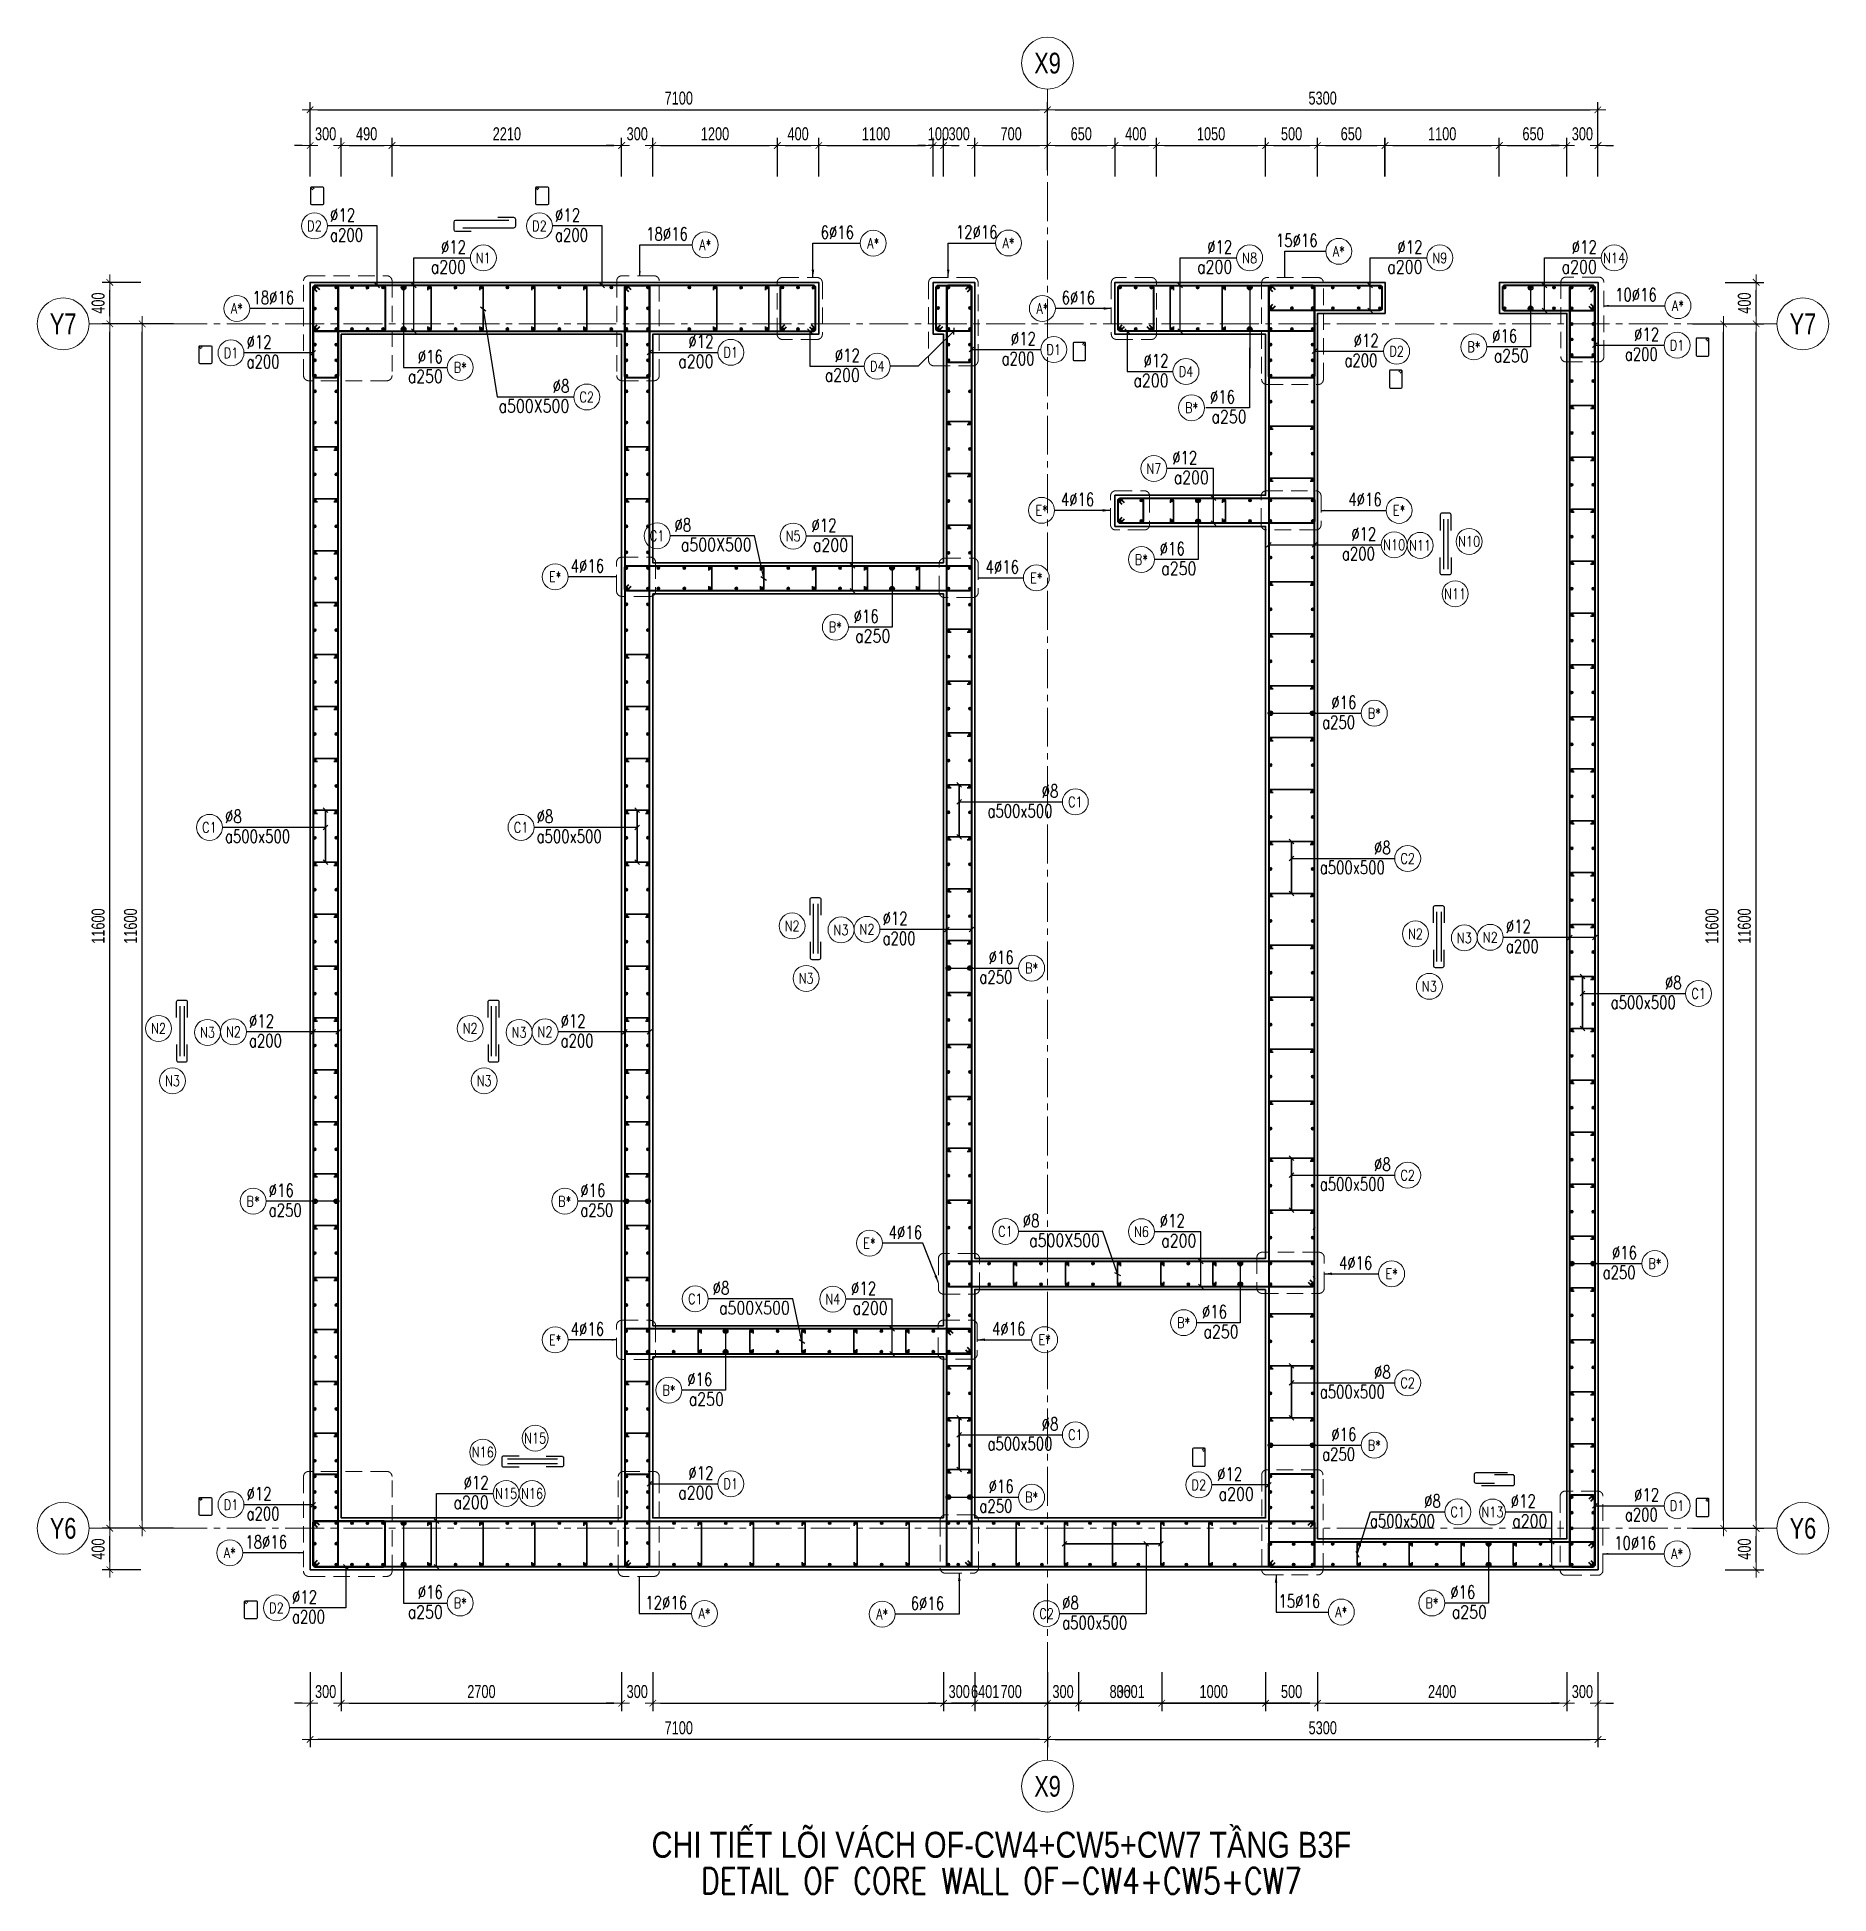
# Model space of a CAD drawing. Header units: millimetres. Extents: x 931337 to 1117500, y 19732 to 157199.
# Drawn here: x 989045 to 1006296, y 101518 to 119401 of the extents above; entities that cross this region are included whole.
import ezdxf
from ezdxf.enums import TextEntityAlignment as Align

# ---------------------------------------------------------------- set-up
doc = ezdxf.new("R2010")
doc.units = ezdxf.units.MM
doc.header["$MEASUREMENT"] = 0
for name, pattern in [('HIDDEN', [9.525, 6.35, -3.175]), ('HIDDEN2', [4.7625, 3.175, -1.5875]), ('OF_Grid_1$0$CENTER2', [1.125, 0.75, -0.125, 0.125, -0.125])]:
    doc.linetypes.add(name, pattern=pattern)
doc.layers.get('0').update_dxf_attribs({"lineweight": 20})
doc.layers.get('Defpoints').update_dxf_attribs({"color": 151, "lineweight": 9})
for name, color, linetype in [('Hidden', 9, 'HIDDEN'), ('Leader', 6, 'Continuous'), ('Ligature', 1, 'Continuous')]:
    doc.layers.add(name, color=color, linetype=linetype)
for name, color, linetype, lineweight in [('KC-LEADER', 153, 'Continuous', 18), ('KC-THEP', 6, 'Continuous', 40), ('NDC_S_ANNO', 7, 'Continuous', 20), ('NDC_S_DIM', 1, 'Continuous', 15), ('NDC_S_ENG TITLE', 3, 'Continuous', 20), ('NDC_S_HIDDEN', 8, 'HIDDEN2', 13), ('NDC_S_LEADER', 1, 'Continuous', 15), ('NDC_S_REBAR', 4, 'Continuous', 35), ('NDC_S_STIRRUP', 4, 'Continuous', 40), ('NDC_S_TEXT SYMBOL', 7, 'Continuous', 20), ('NDC_S_VN TEXT', 7, 'Continuous', 20), ('NDC_S_VN TITLE', 6, 'Continuous', 35), ('NDC_S_WALL', 6, 'Continuous', 35), ('OF_Grid_1$0$NDC_S_AXIS', 5, 'OF_Grid_1$0$CENTER2', 13), ('OF_Grid_1$0$NDC_S_SYMBOL', 1, 'Continuous', 15), ('OF_Grid_1$0$NDC_S_TEXT SYMBOL', 7, 'Continuous', 20)]:
    doc.layers.add(name, color=color, linetype=linetype, lineweight=lineweight)
doc.styles.add('NDC_ANNO', font='', dxfattribs={"width": 0.8})
doc.styles.add('NDC_ARIAL', font='arial.ttf', dxfattribs={"width": 0.85})
doc.styles.add('NDC_DIM', font='', dxfattribs={"width": 0.75})
doc.styles.add('NDC_EN TXT', font='romans.shx', dxfattribs={"width": 0.8})
doc.styles.add('NDC_VIE TXT', font='arial.ttf', dxfattribs={"width": 0.8})
doc.styles.add('OF_Grid_1$0$NDC_ANNO', font='', dxfattribs={"width": 0.8})
doc.styles.get('NDC_ANNO').set_extended_font_data('Dotum')
doc.styles.get('NDC_DIM').set_extended_font_data('Dotum')
doc.styles.get('OF_Grid_1$0$NDC_ANNO').set_extended_font_data('Dotum')
doc.dimstyles.new('NDC_1-50', dxfattribs={"dimscale": 50, "dimtxt": 2.5, "dimasz": 1, "dimexe": 1.5, "dimexo": 0, "dimgap": 0.8, "dimtad": 1, "dimdec": 0, "dimdsep": 46, "dimtxsty": 'NDC_ARIAL', "dimblk": 'DIMMARK', "dimcen": 49999.938995, "dimdle": 1.5, "dimclrd": 1, "dimclre": 1, "dimclrt": 3, "dimadec": 0, "dimazin": 0, "dimtfac": 1, "dimtdec": 0, "dimtix": 1, "dimtmove": 2, "dimatfit": 3, "dimfxl": 1, "dimarcsym": 0})
doc.dimstyles.new('NDC_dim_25', dxfattribs={"dimscale": 25, "dimtxt": 2.5, "dimasz": 1.5, "dimexe": 1.5, "dimexo": 2.5, "dimgap": 1, "dimtad": 1, "dimdec": 0, "dimzin": 0, "dimdsep": 46, "dimtxsty": 'NDC_DIM', "dimblk": 'DIMMARK', "dimcen": 0.09, "dimdle": 1.2, "dimclrd": 1, "dimclre": 1, "dimclrt": 3, "dimadec": 0, "dimazin": 0, "dimtfac": 1, "dimtdec": 0, "dimtix": 1, "dimtofl": 0, "dimtmove": 0, "dimatfit": 3, "dimfxl": 6, "dimfxlon": 1, "dimtolj": 1, "dimtzin": 0, "dimarcsym": 0})
doc.dimstyles.new('NDC_dim_30', dxfattribs={"dimscale": 30, "dimtxt": 2.5, "dimasz": 1.5, "dimexe": 1.5, "dimexo": 2.5, "dimgap": 1, "dimtad": 1, "dimdec": 0, "dimzin": 0, "dimdsep": 46, "dimtxsty": 'NDC_DIM', "dimblk": 'DIMMARK', "dimcen": 0.09, "dimdle": 1.2, "dimclrd": 1, "dimclre": 1, "dimclrt": 3, "dimadec": 0, "dimazin": 0, "dimtfac": 1, "dimtdec": 0, "dimtix": 1, "dimtofl": 0, "dimtmove": 0, "dimatfit": 3, "dimfxl": 6, "dimfxlon": 1, "dimtolj": 1, "dimtzin": 0, "dimarcsym": 0})
doc.dimstyles.new('NDC_dim_50', dxfattribs={"dimscale": 50, "dimtxt": 2.5, "dimasz": 1.5, "dimexe": 1.5, "dimexo": 2.5, "dimgap": 1, "dimtad": 1, "dimdec": 0, "dimzin": 0, "dimdsep": 46, "dimtxsty": 'NDC_DIM', "dimblk": 'DIMMARK', "dimcen": 0.09, "dimdle": 1.2, "dimclrd": 1, "dimclre": 1, "dimclrt": 3, "dimadec": 0, "dimazin": 0, "dimtfac": 1, "dimtdec": 0, "dimtix": 1, "dimtofl": 0, "dimtmove": 0, "dimatfit": 3, "dimfxl": 6, "dimfxlon": 1, "dimtolj": 1, "dimtzin": 0, "dimarcsym": 0})

msp = doc.modelspace()

# ---------------------------------------------------------------- texts
at = {"layer": 'NDC_S_VN TEXT', "color": 7, "style": 'NDC_EN TXT', "width": 0.8}
for tag, p in [('N11', (1002360.774, 114505.895)), ('N10', (1002831.743, 114544.055)), ('N11', (1002697.295, 114039.053)), ('N2', (996314.344, 110840.347)), ('N3', (996785.313, 110802.187)), ('N2', (1002315.144, 110763.723)), ('N3', (1002786.113, 110725.563)), ('N3', (996448.792, 110335.344)), ('N3', (1002449.592, 110258.72)), ('N2', (990214.344, 109853.41)), ('N3', (990685.313, 109815.251)), ('N2', (993214.344, 109853.41)), ('N3', (993685.313, 109815.251)), ('N3', (990348.792, 109348.408)), ('N3', (993348.792, 109348.408)), ('N15', (993840.487, 105907.104)), ('N16', (993335.484, 105772.656)), ('N16', (993810.213, 105374.335))]:
    msp.add_attdef(tag, text='3', height=100, dxfattribs=at).set_placement(p, align=Align.MIDDLE)

# ---------------------------------------------------------------- blocks, each defined once
blk = doc.blocks.new('Drawing name_symbol')
at = {"layer": 'NDC_S_ENG TITLE', "style": 'NDC_EN TXT', "width": 0.8}
blk.add_attdef('SECTDET1', text='', height=5, dxfattribs=at).set_placement((0, 1.01), align=Align.CENTER)
at = {"layer": 'NDC_S_TEXT SYMBOL', "lineweight": 25, "style": 'NDC_ANNO', "width": 0.8}
blk.add_attdef('SSCALE', text='', height=2.5, dxfattribs=at).set_placement((0, -4), align=Align.CENTER)
at = {"layer": 'NDC_S_VN TITLE', "style": 'NDC_VIE TXT', "width": 0.8}
blk.add_attdef('SECTDET2', text='', height=5, dxfattribs=at).set_placement((0, 7.97), align=Align.CENTER)
blk = doc.blocks.new('THEP')
at = {"layer": 'KC-LEADER', "color": 6}
blk.add_circle((0, 0), 14, dxfattribs=at)
at = {"layer": 'KC-THEP'}
for p, q in [((-14, 0), (14, 0)), ((10, 10), (-10, -10)), ((-10, 10), (10, -10)), ((0, 14), (0, -14))]:
    blk.add_line(p, q, dxfattribs=at)
blk = doc.blocks.new('DIMMARK')
at = {"layer": 'NDC_S_DIM', "color": 1}
blk.add_line((-1.5, 0), (1, 0), dxfattribs=at)
at = {"layer": 'NDC_S_DIM', "color": 2, "const_width": 0.1}
blk.add_lwpolyline([(-0.42, -0.42), (0.42, 0.42)], dxfattribs=at)
blk = doc.blocks.new('*U13')
blk.add_circle((-2.5, 0), 2.5)
at = {"layer": 'NDC_S_VN TEXT', "color": 7, "style": 'NDC_EN TXT', "width": 0.8}
blk.add_attdef('SH2', text='', height=2, dxfattribs=at).set_placement((-2.5, 0), align=Align.MIDDLE)
at = {"layer": 'NDC_S_VN TEXT', "color": 3, "style": 'NDC_EN TXT', "width": 0.75}
blk.add_attdef('DK1', (0.5, 0.85), '', height=2.5, dxfattribs=at)
blk = doc.blocks.new('*U9')
blk.add_circle((2.5, 0), 2.5)
at = {"layer": 'NDC_S_VN TEXT', "color": 3, "style": 'NDC_EN TXT', "width": 0.75}
blk.add_attdef('DK2', text='', height=2.5, dxfattribs=at).set_placement((-0.85, 0.85), align=Align.RIGHT)
at = {"layer": 'NDC_S_VN TEXT', "color": 7, "style": 'NDC_EN TXT', "width": 0.8}
blk.add_attdef('SH3', text='', height=2, dxfattribs=at).set_placement((2.5, 0), align=Align.MIDDLE)
blk = doc.blocks.new('*U10')
blk.add_circle((2.5, 0), 2.5)
at = {"layer": 'NDC_S_VN TEXT', "color": 3, "style": 'NDC_EN TXT'}
for tag, width, p in [('DK2', 0.75, (-0.85, 0.85)), ('KC2', 0.8, (-0.85, -2.97))]:
    blk.add_attdef(tag, text='', height=2.5, dxfattribs=dict(at, width=width)).set_placement(p, align=Align.RIGHT)
at = {"layer": 'NDC_S_VN TEXT', "color": 7, "style": 'NDC_EN TXT', "width": 0.8}
blk.add_attdef('SH3', text='', height=2, dxfattribs=at).set_placement((2.5, 0), align=Align.MIDDLE)
blk = doc.blocks.new('*U12')
blk.add_circle((-2.5, 0), 2.5)
at = {"layer": 'NDC_S_VN TEXT', "color": 7, "style": 'NDC_EN TXT', "width": 0.8}
blk.add_attdef('SH2', text='', height=2, dxfattribs=at).set_placement((-2.5, 0), align=Align.MIDDLE)
at = {"layer": 'NDC_S_VN TEXT', "color": 3, "style": 'NDC_EN TXT', "width": 0.75}
for tag, p in [('DK1', (0.5, 0.85)), ('KC1', (0.5, -2.97))]:
    blk.add_attdef(tag, p, '', height=2.5, dxfattribs=at)
blk = doc.blocks.new('A$C72321851')
at = {"layer": 'Ligature'}
for points in [[(-61, -129), (-61, 171, -0.414214), (-43, 189), (26, 189, -0.414214), (43, 171), (43, -4)], [(-40, -4), (-40, -180, 0.414214), (-22, -197), (47, -197, 0.414214), (65, -180), (65, 121)]]:
    blk.add_lwpolyline(points, format="xyb", dxfattribs=at)
blk = doc.blocks.new('*U11')
blk.add_circle((-2.5, 0), 2.5)
at = {"layer": 'NDC_S_VN TEXT', "color": 7, "style": 'NDC_EN TXT', "width": 0.8}
blk.add_attdef('SH2', text='', height=2, dxfattribs=at).set_placement((-2.5, 0), align=Align.MIDDLE)
at = {"layer": 'NDC_S_VN TEXT', "color": 3, "style": 'NDC_EN TXT', "width": 0.75}
for tag, p in [('DK1', (0.5, 0.85)), ('KC1', (0.5, -2.97))]:
    blk.add_attdef(tag, p, '', height=2.5, dxfattribs=at)
blk = doc.blocks.new('A$C7BC65A55')
at = {"layer": 'Ligature'}
for p, q in [((-15, 372, 0), (-15, 39, 0)), ((15, 372, 0), (15, 39, 0))]:
    blk.add_line(p, q, dxfattribs=at)
for points in [[(-36, 297), (-36, 401, -0.414214), (-24, 413), (24, 413, -0.414214), (36, 401), (36, 297)], [(-36, 117), (-36, 12, 0.414214), (-24, 0), (24, 0, 0.414214), (36, 12), (36, 117)]]:
    blk.add_lwpolyline(points, format="xyb", dxfattribs=at)
blk = doc.blocks.new('*D281')
at = {"layer": 'Defpoints', "color": 0, "transparency": 16777216}
for p in [(991673, 104639), (998772, 103817), (991673, 103005)]:
    blk.add_point(p, dxfattribs=at)
at = {"layer": 'NDC_S_DIM', "color": 1, "lineweight": -2, "transparency": 16777216}
for p, q in [((991673, 103305), (991673, 102930)), ((998772, 103305), (998772, 102930)), ((998697, 103005), (991748, 103005))]:
    blk.add_line(p, q, dxfattribs=at)
at = {"layer": 'NDC_S_DIM', "color": 1, "lineweight": -2, "transparency": 16777216, "xscale": 75, "yscale": 75, "zscale": 75, "rotation": 180}
blk.add_blockref('DIMMARK', (991673, 103005), dxfattribs=at)
at = {"layer": 'NDC_S_DIM', "color": 1, "lineweight": -2, "transparency": 16777216, "xscale": 75, "yscale": 75, "zscale": 75}
blk.add_blockref('DIMMARK', (998772, 103005), dxfattribs=at)
at = {"layer": 'NDC_S_DIM', "color": 3, "transparency": 16777216, "insert": (995223, 103117), "char_height": 125, "attachment_point": 5, "style": 'NDC_DIM'}
blk.add_mtext('\\A1;7100', dxfattribs=at)
blk = doc.blocks.new('*U236')
at = {"layer": 'KC-THEP', "rotation": 9.66856443638095}
for p in [(0, 99), (0, -99)]:
    blk.add_blockref('THEP', p, dxfattribs=at)
blk = doc.blocks.new('*U235')
at = {"layer": 'NDC_S_HIDDEN', "color": 0, "linetype": 'ByBlock', "lineweight": -2, "transparency": 16777216}
for p in [(0, 0), (250, 0), (500, 0), (750, 0), (1000, 0), (1250, 0), (1500, 0), (1750, 0), (2000, 0), (2250, 0), (2500, 0)]:
    blk.add_blockref('*U236', p, dxfattribs=at)
blk = doc.blocks.new('*U238')
at = {"layer": 'NDC_S_REBAR'}
blk.add_lwpolyline([(-15, -75), (-15, -100, 1), (15, -100), (15, 100, 1), (-15, 100), (-15, 75)], format="xyb", dxfattribs=at)
blk = doc.blocks.new('*U237')
at = {"layer": 'NDC_S_HIDDEN', "color": 0, "linetype": 'ByBlock', "lineweight": -2, "transparency": 16777216}
for p in [(0, 0), (500, 0), (1000, 0), (1500, 0), (2000, 0)]:
    blk.add_blockref('*U238', p, dxfattribs=at)
blk = doc.blocks.new('*U232')
at = {"layer": 'KC-THEP', "rotation": 9.668564436380946}
blk.add_blockref('THEP', (0, 100), dxfattribs=at)
at = {"layer": 'KC-THEP', "xscale": -1, "rotation": 170.331435563619}
blk.add_blockref('THEP', (0, -100), dxfattribs=at)
blk = doc.blocks.new('*U231')
at = {"layer": 'NDC_S_HIDDEN', "color": 0, "linetype": 'ByBlock', "lineweight": -2, "transparency": 16777216}
for p in [(0, 0), (250, 0), (500, 0), (750, 0), (1000, 0), (1250, 0), (1500, 0), (1750, 0), (2000, 0), (2250, 0), (2500, 0), (2750, 0)]:
    blk.add_blockref('*U232', p, dxfattribs=at)
blk = doc.blocks.new('*U234')
at = {"layer": 'NDC_S_REBAR'}
blk.add_lwpolyline([(-15, -75), (-15, -100, 1), (15, -100), (15, 100, 1), (-15, 100), (-15, 75)], format="xyb", dxfattribs=at)
blk = doc.blocks.new('*U233')
at = {"layer": 'NDC_S_HIDDEN', "color": 0, "linetype": 'ByBlock', "lineweight": -2, "transparency": 16777216}
for p in [(0, 0), (500, 0)]:
    blk.add_blockref('*U234', p, dxfattribs=at)
blk = doc.blocks.new('*D263')
at = {"layer": 'Defpoints', "color": 0, "ltscale": 200, "transparency": 16777216}
for p in [(991673, 104639), (991973, 104639), (991673, 103354)]:
    blk.add_point(p, dxfattribs=at)
at = {"layer": 'NDC_S_DIM', "color": 1, "lineweight": -2, "ltscale": 200, "transparency": 16777216}
for p, q in [((991673, 103654), (991673, 103279)), ((991973, 103654), (991973, 103279)), ((991598, 103354), (991523, 103354)), ((992048, 103354), (992123, 103354))]:
    blk.add_line(p, q, dxfattribs=at)
at = {"layer": 'NDC_S_DIM', "color": 1, "lineweight": -2, "ltscale": 200, "transparency": 16777216, "xscale": 75, "yscale": 75, "zscale": 75}
blk.add_blockref('DIMMARK', (991673, 103354), dxfattribs=at)
at = {"layer": 'NDC_S_DIM', "color": 1, "lineweight": -2, "ltscale": 200, "transparency": 16777216, "xscale": 75, "yscale": 75, "zscale": 75, "rotation": 180}
blk.add_blockref('DIMMARK', (991973, 103354), dxfattribs=at)
at = {"layer": 'NDC_S_DIM', "color": 3, "ltscale": 200, "transparency": 16777216, "insert": (991823, 103466), "char_height": 125, "attachment_point": 5, "style": 'NDC_DIM'}
blk.add_mtext('\\A1;300', dxfattribs=at)
blk = doc.blocks.new('*D264')
at = {"layer": 'Defpoints', "color": 0, "ltscale": 200, "transparency": 16777216}
for p in [(991973, 118357), (991673, 117039), (991973, 116539)]:
    blk.add_point(p, dxfattribs=at)
at = {"layer": 'NDC_S_DIM', "color": 1, "lineweight": -2, "ltscale": 200, "transparency": 16777216}
for p, q in [((991673, 118057), (991673, 118432)), ((991973, 118057), (991973, 118432)), ((991598, 118357), (991523, 118357)), ((992048, 118357), (992123, 118357))]:
    blk.add_line(p, q, dxfattribs=at)
at = {"layer": 'NDC_S_DIM', "color": 1, "lineweight": -2, "ltscale": 200, "transparency": 16777216, "xscale": 75, "yscale": 75, "zscale": 75}
blk.add_blockref('DIMMARK', (991673, 118357), dxfattribs=at)
at = {"layer": 'NDC_S_DIM', "color": 1, "lineweight": -2, "ltscale": 200, "transparency": 16777216, "xscale": 75, "yscale": 75, "zscale": 75, "rotation": 180}
blk.add_blockref('DIMMARK', (991973, 118357), dxfattribs=at)
at = {"layer": 'NDC_S_DIM', "color": 3, "ltscale": 200, "transparency": 16777216, "insert": (991823, 118469), "char_height": 125, "attachment_point": 5, "style": 'NDC_DIM'}
blk.add_mtext('\\A1;300', dxfattribs=at)
blk = doc.blocks.new('*D265')
at = {"layer": 'Defpoints', "color": 0, "ltscale": 200, "transparency": 16777216}
for p in [(992462, 118357), (991973, 116539), (992462, 116353)]:
    blk.add_point(p, dxfattribs=at)
at = {"layer": 'NDC_S_DIM', "color": 1, "lineweight": -2, "ltscale": 200, "transparency": 16777216}
for p, q in [((991973, 118057), (991973, 118432)), ((992462, 118057), (992462, 118432)), ((992048, 118357), (992387, 118357))]:
    blk.add_line(p, q, dxfattribs=at)
at = {"layer": 'NDC_S_DIM', "color": 1, "lineweight": -2, "ltscale": 200, "transparency": 16777216, "xscale": 75, "yscale": 75, "zscale": 75, "rotation": 180}
blk.add_blockref('DIMMARK', (991973, 118357), dxfattribs=at)
at = {"layer": 'NDC_S_DIM', "color": 1, "lineweight": -2, "ltscale": 200, "transparency": 16777216, "xscale": 75, "yscale": 75, "zscale": 75}
blk.add_blockref('DIMMARK', (992462, 118357), dxfattribs=at)
at = {"layer": 'NDC_S_DIM', "color": 3, "ltscale": 200, "transparency": 16777216, "insert": (992218, 118469), "char_height": 125, "attachment_point": 5, "style": 'NDC_DIM'}
blk.add_mtext('\\A1;490', dxfattribs=at)
blk = doc.blocks.new('*D266')
at = {"layer": 'Defpoints', "color": 0, "ltscale": 200, "transparency": 16777216}
for p in [(994673, 118357), (994673, 116539), (992462, 116353)]:
    blk.add_point(p, dxfattribs=at)
at = {"layer": 'NDC_S_DIM', "color": 1, "lineweight": -2, "ltscale": 200, "transparency": 16777216}
for p, q in [((992462, 118057), (992462, 118432)), ((994673, 118057), (994673, 118432)), ((992537, 118357), (994598, 118357))]:
    blk.add_line(p, q, dxfattribs=at)
at = {"layer": 'NDC_S_DIM', "color": 1, "lineweight": -2, "ltscale": 200, "transparency": 16777216, "xscale": 75, "yscale": 75, "zscale": 75, "rotation": 180}
blk.add_blockref('DIMMARK', (992462, 118357), dxfattribs=at)
at = {"layer": 'NDC_S_DIM', "color": 1, "lineweight": -2, "ltscale": 200, "transparency": 16777216, "xscale": 75, "yscale": 75, "zscale": 75}
blk.add_blockref('DIMMARK', (994673, 118357), dxfattribs=at)
at = {"layer": 'NDC_S_DIM', "color": 3, "ltscale": 200, "transparency": 16777216, "insert": (993568, 118469), "char_height": 125, "attachment_point": 5, "style": 'NDC_DIM'}
blk.add_mtext('\\A1;2210', dxfattribs=at)
blk = doc.blocks.new('*D267')
at = {"layer": 'Defpoints', "color": 0, "ltscale": 200, "transparency": 16777216}
for p in [(994973, 118357), (994673, 116539), (994973, 116539)]:
    blk.add_point(p, dxfattribs=at)
at = {"layer": 'NDC_S_DIM', "color": 1, "lineweight": -2, "ltscale": 200, "transparency": 16777216}
for p, q in [((994673, 118057), (994673, 118432)), ((994973, 118057), (994973, 118432)), ((994598, 118357), (994523, 118357)), ((995048, 118357), (995123, 118357))]:
    blk.add_line(p, q, dxfattribs=at)
at = {"layer": 'NDC_S_DIM', "color": 1, "lineweight": -2, "ltscale": 200, "transparency": 16777216, "xscale": 75, "yscale": 75, "zscale": 75}
blk.add_blockref('DIMMARK', (994673, 118357), dxfattribs=at)
at = {"layer": 'NDC_S_DIM', "color": 1, "lineweight": -2, "ltscale": 200, "transparency": 16777216, "xscale": 75, "yscale": 75, "zscale": 75, "rotation": 180}
blk.add_blockref('DIMMARK', (994973, 118357), dxfattribs=at)
at = {"layer": 'NDC_S_DIM', "color": 3, "ltscale": 200, "transparency": 16777216, "insert": (994823, 118469), "char_height": 125, "attachment_point": 5, "style": 'NDC_DIM'}
blk.add_mtext('\\A1;300', dxfattribs=at)
blk = doc.blocks.new('*D268')
at = {"layer": 'Defpoints', "color": 0, "ltscale": 200, "transparency": 16777216}
for p in [(996172, 118357), (996172, 116825), (994973, 116539)]:
    blk.add_point(p, dxfattribs=at)
at = {"layer": 'NDC_S_DIM', "color": 1, "lineweight": -2, "ltscale": 200, "transparency": 16777216}
for p, q in [((994973, 118057), (994973, 118432)), ((996172, 118057), (996172, 118432)), ((995048, 118357), (996097, 118357))]:
    blk.add_line(p, q, dxfattribs=at)
at = {"layer": 'NDC_S_DIM', "color": 1, "lineweight": -2, "ltscale": 200, "transparency": 16777216, "xscale": 75, "yscale": 75, "zscale": 75, "rotation": 180}
blk.add_blockref('DIMMARK', (994973, 118357), dxfattribs=at)
at = {"layer": 'NDC_S_DIM', "color": 1, "lineweight": -2, "ltscale": 200, "transparency": 16777216, "xscale": 75, "yscale": 75, "zscale": 75}
blk.add_blockref('DIMMARK', (996172, 118357), dxfattribs=at)
at = {"layer": 'NDC_S_DIM', "color": 3, "ltscale": 200, "transparency": 16777216, "insert": (995572, 118469), "char_height": 125, "attachment_point": 5, "style": 'NDC_DIM'}
blk.add_mtext('\\A1;1200', dxfattribs=at)
blk = doc.blocks.new('*D269')
at = {"layer": 'Defpoints', "color": 0, "ltscale": 200, "transparency": 16777216}
for p in [(996572, 118357), (996172, 116825), (996572, 116789)]:
    blk.add_point(p, dxfattribs=at)
at = {"layer": 'NDC_S_DIM', "color": 1, "lineweight": -2, "ltscale": 200, "transparency": 16777216}
for p, q in [((996172, 118057), (996172, 118432)), ((996572, 118057), (996572, 118432)), ((996247, 118357), (996497, 118357))]:
    blk.add_line(p, q, dxfattribs=at)
at = {"layer": 'NDC_S_DIM', "color": 1, "lineweight": -2, "ltscale": 200, "transparency": 16777216, "xscale": 75, "yscale": 75, "zscale": 75, "rotation": 180}
blk.add_blockref('DIMMARK', (996172, 118357), dxfattribs=at)
at = {"layer": 'NDC_S_DIM', "color": 1, "lineweight": -2, "ltscale": 200, "transparency": 16777216, "xscale": 75, "yscale": 75, "zscale": 75}
blk.add_blockref('DIMMARK', (996572, 118357), dxfattribs=at)
at = {"layer": 'NDC_S_DIM', "color": 3, "ltscale": 200, "transparency": 16777216, "insert": (996372, 118469), "char_height": 125, "attachment_point": 5, "style": 'NDC_DIM'}
blk.add_mtext('\\A1;400', dxfattribs=at)
blk = doc.blocks.new('*D270')
at = {"layer": 'Defpoints', "color": 0, "ltscale": 200, "transparency": 16777216}
for p in [(997673, 118357), (996572, 116789), (997673, 116682)]:
    blk.add_point(p, dxfattribs=at)
at = {"layer": 'NDC_S_DIM', "color": 1, "lineweight": -2, "ltscale": 200, "transparency": 16777216}
for p, q in [((996572, 118057), (996572, 118432)), ((997673, 118057), (997673, 118432)), ((996647, 118357), (997598, 118357))]:
    blk.add_line(p, q, dxfattribs=at)
at = {"layer": 'NDC_S_DIM', "color": 1, "lineweight": -2, "ltscale": 200, "transparency": 16777216, "xscale": 75, "yscale": 75, "zscale": 75, "rotation": 180}
blk.add_blockref('DIMMARK', (996572, 118357), dxfattribs=at)
at = {"layer": 'NDC_S_DIM', "color": 1, "lineweight": -2, "ltscale": 200, "transparency": 16777216, "xscale": 75, "yscale": 75, "zscale": 75}
blk.add_blockref('DIMMARK', (997673, 118357), dxfattribs=at)
at = {"layer": 'NDC_S_DIM', "color": 3, "ltscale": 200, "transparency": 16777216, "insert": (997122, 118469), "char_height": 125, "attachment_point": 5, "style": 'NDC_DIM'}
blk.add_mtext('\\A1;1100', dxfattribs=at)
blk = doc.blocks.new('*D271')
at = {"layer": 'Defpoints', "color": 0, "ltscale": 200, "transparency": 16777216}
for p in [(997773, 118357), (997673, 116682), (997773, 116539)]:
    blk.add_point(p, dxfattribs=at)
at = {"layer": 'NDC_S_DIM', "color": 1, "lineweight": -2, "ltscale": 200, "transparency": 16777216}
for p, q in [((997673, 118057), (997673, 118432)), ((997773, 118057), (997773, 118432)), ((997598, 118357), (997523, 118357)), ((997848, 118357), (997923, 118357))]:
    blk.add_line(p, q, dxfattribs=at)
at = {"layer": 'NDC_S_DIM', "color": 1, "lineweight": -2, "ltscale": 200, "transparency": 16777216, "xscale": 75, "yscale": 75, "zscale": 75}
blk.add_blockref('DIMMARK', (997673, 118357), dxfattribs=at)
at = {"layer": 'NDC_S_DIM', "color": 1, "lineweight": -2, "ltscale": 200, "transparency": 16777216, "xscale": 75, "yscale": 75, "zscale": 75, "rotation": 180}
blk.add_blockref('DIMMARK', (997773, 118357), dxfattribs=at)
at = {"layer": 'NDC_S_DIM', "color": 3, "ltscale": 200, "transparency": 16777216, "insert": (997723, 118469), "char_height": 125, "attachment_point": 5, "style": 'NDC_DIM'}
blk.add_mtext('\\A1;100', dxfattribs=at)
blk = doc.blocks.new('*D272')
at = {"layer": 'Defpoints', "color": 0, "ltscale": 200, "transparency": 16777216}
for p in [(998073, 118357), (997773, 116539), (998073, 116539)]:
    blk.add_point(p, dxfattribs=at)
at = {"layer": 'NDC_S_DIM', "color": 1, "lineweight": -2, "ltscale": 200, "transparency": 16777216}
for p, q in [((997773, 118057), (997773, 118432)), ((998073, 118057), (998073, 118432)), ((997698, 118357), (997623, 118357)), ((998148, 118357), (998223, 118357))]:
    blk.add_line(p, q, dxfattribs=at)
at = {"layer": 'NDC_S_DIM', "color": 1, "lineweight": -2, "ltscale": 200, "transparency": 16777216, "xscale": 75, "yscale": 75, "zscale": 75}
blk.add_blockref('DIMMARK', (997773, 118357), dxfattribs=at)
at = {"layer": 'NDC_S_DIM', "color": 1, "lineweight": -2, "ltscale": 200, "transparency": 16777216, "xscale": 75, "yscale": 75, "zscale": 75, "rotation": 180}
blk.add_blockref('DIMMARK', (998073, 118357), dxfattribs=at)
at = {"layer": 'NDC_S_DIM', "color": 3, "ltscale": 200, "transparency": 16777216, "insert": (997923, 118469), "char_height": 125, "attachment_point": 5, "style": 'NDC_DIM'}
blk.add_mtext('\\A1;300', dxfattribs=at)
blk = doc.blocks.new('*D273')
at = {"layer": 'Defpoints', "color": 0, "ltscale": 200, "transparency": 16777216}
for p in [(999823, 118357), (999423, 116690), (999823, 116722)]:
    blk.add_point(p, dxfattribs=at)
at = {"layer": 'NDC_S_DIM', "color": 1, "lineweight": -2, "ltscale": 200, "transparency": 16777216}
for p, q in [((999423, 118057), (999423, 118432)), ((999823, 118057), (999823, 118432)), ((999498, 118357), (999748, 118357))]:
    blk.add_line(p, q, dxfattribs=at)
at = {"layer": 'NDC_S_DIM', "color": 1, "lineweight": -2, "ltscale": 200, "transparency": 16777216, "xscale": 75, "yscale": 75, "zscale": 75, "rotation": 180}
blk.add_blockref('DIMMARK', (999423, 118357), dxfattribs=at)
at = {"layer": 'NDC_S_DIM', "color": 1, "lineweight": -2, "ltscale": 200, "transparency": 16777216, "xscale": 75, "yscale": 75, "zscale": 75}
blk.add_blockref('DIMMARK', (999823, 118357), dxfattribs=at)
at = {"layer": 'NDC_S_DIM', "color": 3, "ltscale": 200, "transparency": 16777216, "insert": (999623, 118469), "char_height": 125, "attachment_point": 5, "style": 'NDC_DIM'}
blk.add_mtext('\\A1;400', dxfattribs=at)
blk = doc.blocks.new('*D274')
at = {"layer": 'Defpoints', "color": 0, "ltscale": 200, "transparency": 16777216}
for p in [(1000873, 118357), (999823, 116722), (1000873, 116539)]:
    blk.add_point(p, dxfattribs=at)
at = {"layer": 'NDC_S_DIM', "color": 1, "lineweight": -2, "ltscale": 200, "transparency": 16777216}
for p, q in [((999823, 118057), (999823, 118432)), ((1000873, 118057), (1000873, 118432)), ((999898, 118357), (1000798, 118357))]:
    blk.add_line(p, q, dxfattribs=at)
at = {"layer": 'NDC_S_DIM', "color": 1, "lineweight": -2, "ltscale": 200, "transparency": 16777216, "xscale": 75, "yscale": 75, "zscale": 75, "rotation": 180}
blk.add_blockref('DIMMARK', (999823, 118357), dxfattribs=at)
at = {"layer": 'NDC_S_DIM', "color": 1, "lineweight": -2, "ltscale": 200, "transparency": 16777216, "xscale": 75, "yscale": 75, "zscale": 75}
blk.add_blockref('DIMMARK', (1000873, 118357), dxfattribs=at)
at = {"layer": 'NDC_S_DIM', "color": 3, "ltscale": 200, "transparency": 16777216, "insert": (1000348, 118469), "char_height": 125, "attachment_point": 5, "style": 'NDC_DIM'}
blk.add_mtext('\\A1;1050', dxfattribs=at)
blk = doc.blocks.new('*D275')
at = {"layer": 'Defpoints', "color": 0, "ltscale": 200, "transparency": 16777216}
for p in [(1001373, 118357), (1001373, 116739), (1000873, 116539)]:
    blk.add_point(p, dxfattribs=at)
at = {"layer": 'NDC_S_DIM', "color": 1, "lineweight": -2, "ltscale": 200, "transparency": 16777216}
for p, q in [((1000873, 118057), (1000873, 118432)), ((1001373, 118057), (1001373, 118432)), ((1000948, 118357), (1001298, 118357))]:
    blk.add_line(p, q, dxfattribs=at)
at = {"layer": 'NDC_S_DIM', "color": 1, "lineweight": -2, "ltscale": 200, "transparency": 16777216, "xscale": 75, "yscale": 75, "zscale": 75, "rotation": 180}
blk.add_blockref('DIMMARK', (1000873, 118357), dxfattribs=at)
at = {"layer": 'NDC_S_DIM', "color": 1, "lineweight": -2, "ltscale": 200, "transparency": 16777216, "xscale": 75, "yscale": 75, "zscale": 75}
blk.add_blockref('DIMMARK', (1001373, 118357), dxfattribs=at)
at = {"layer": 'NDC_S_DIM', "color": 3, "ltscale": 200, "transparency": 16777216, "insert": (1001123, 118469), "char_height": 125, "attachment_point": 5, "style": 'NDC_DIM'}
blk.add_mtext('\\A1;500', dxfattribs=at)
blk = doc.blocks.new('*D276')
at = {"layer": 'Defpoints', "color": 0, "ltscale": 200, "transparency": 16777216}
for p in [(1002022, 118357), (1001373, 116739), (1002022, 116739)]:
    blk.add_point(p, dxfattribs=at)
at = {"layer": 'NDC_S_DIM', "color": 1, "lineweight": -2, "ltscale": 200, "transparency": 16777216}
for p, q in [((1001373, 118057), (1001373, 118432)), ((1002022, 118057), (1002022, 118432)), ((1001448, 118357), (1001947, 118357))]:
    blk.add_line(p, q, dxfattribs=at)
at = {"layer": 'NDC_S_DIM', "color": 1, "lineweight": -2, "ltscale": 200, "transparency": 16777216, "xscale": 75, "yscale": 75, "zscale": 75, "rotation": 180}
blk.add_blockref('DIMMARK', (1001373, 118357), dxfattribs=at)
at = {"layer": 'NDC_S_DIM', "color": 1, "lineweight": -2, "ltscale": 200, "transparency": 16777216, "xscale": 75, "yscale": 75, "zscale": 75}
blk.add_blockref('DIMMARK', (1002022, 118357), dxfattribs=at)
at = {"layer": 'NDC_S_DIM', "color": 3, "ltscale": 200, "transparency": 16777216, "insert": (1001698, 118469), "char_height": 125, "attachment_point": 5, "style": 'NDC_DIM'}
blk.add_mtext('\\A1;650', dxfattribs=at)
blk = doc.blocks.new('*D277')
at = {"layer": 'Defpoints', "color": 0, "ltscale": 200, "transparency": 16777216}
for p in [(1003123, 118357), (1002023, 116739), (1003123, 116739)]:
    blk.add_point(p, dxfattribs=at)
at = {"layer": 'NDC_S_DIM', "color": 1, "lineweight": -2, "ltscale": 200, "transparency": 16777216}
for p, q in [((1002023, 118057), (1002023, 118432)), ((1003123, 118057), (1003123, 118432)), ((1002098, 118357), (1003048, 118357))]:
    blk.add_line(p, q, dxfattribs=at)
at = {"layer": 'NDC_S_DIM', "color": 1, "lineweight": -2, "ltscale": 200, "transparency": 16777216, "xscale": 75, "yscale": 75, "zscale": 75, "rotation": 180}
blk.add_blockref('DIMMARK', (1002023, 118357), dxfattribs=at)
at = {"layer": 'NDC_S_DIM', "color": 1, "lineweight": -2, "ltscale": 200, "transparency": 16777216, "xscale": 75, "yscale": 75, "zscale": 75}
blk.add_blockref('DIMMARK', (1003123, 118357), dxfattribs=at)
at = {"layer": 'NDC_S_DIM', "color": 3, "ltscale": 200, "transparency": 16777216, "insert": (1002573, 118469), "char_height": 125, "attachment_point": 5, "style": 'NDC_DIM'}
blk.add_mtext('\\A1;1100', dxfattribs=at)
blk = doc.blocks.new('*D278')
at = {"layer": 'Defpoints', "color": 0, "ltscale": 200, "transparency": 16777216}
for p in [(1003773, 118357), (1003123, 116739), (1003773, 116739)]:
    blk.add_point(p, dxfattribs=at)
at = {"layer": 'NDC_S_DIM', "color": 1, "lineweight": -2, "ltscale": 200, "transparency": 16777216}
for p, q in [((1003123, 118057), (1003123, 118432)), ((1003773, 118057), (1003773, 118432)), ((1003198, 118357), (1003698, 118357))]:
    blk.add_line(p, q, dxfattribs=at)
at = {"layer": 'NDC_S_DIM', "color": 1, "lineweight": -2, "ltscale": 200, "transparency": 16777216, "xscale": 75, "yscale": 75, "zscale": 75, "rotation": 180}
blk.add_blockref('DIMMARK', (1003123, 118357), dxfattribs=at)
at = {"layer": 'NDC_S_DIM', "color": 1, "lineweight": -2, "ltscale": 200, "transparency": 16777216, "xscale": 75, "yscale": 75, "zscale": 75}
blk.add_blockref('DIMMARK', (1003773, 118357), dxfattribs=at)
at = {"layer": 'NDC_S_DIM', "color": 3, "ltscale": 200, "transparency": 16777216, "insert": (1003448, 118469), "char_height": 125, "attachment_point": 5, "style": 'NDC_DIM'}
blk.add_mtext('\\A1;650', dxfattribs=at)
blk = doc.blocks.new('*D279')
at = {"layer": 'Defpoints', "color": 0, "ltscale": 200, "transparency": 16777216}
for p in [(1004073, 118357), (1003773, 116739), (1004073, 116739)]:
    blk.add_point(p, dxfattribs=at)
at = {"layer": 'NDC_S_DIM', "color": 1, "lineweight": -2, "ltscale": 200, "transparency": 16777216}
for p, q in [((1003773, 118057), (1003773, 118432)), ((1004073, 118057), (1004073, 118432)), ((1003698, 118357), (1003623, 118357)), ((1004148, 118357), (1004223, 118357))]:
    blk.add_line(p, q, dxfattribs=at)
at = {"layer": 'NDC_S_DIM', "color": 1, "lineweight": -2, "ltscale": 200, "transparency": 16777216, "xscale": 75, "yscale": 75, "zscale": 75}
blk.add_blockref('DIMMARK', (1003773, 118357), dxfattribs=at)
at = {"layer": 'NDC_S_DIM', "color": 1, "lineweight": -2, "ltscale": 200, "transparency": 16777216, "xscale": 75, "yscale": 75, "zscale": 75, "rotation": 180}
blk.add_blockref('DIMMARK', (1004073, 118357), dxfattribs=at)
at = {"layer": 'NDC_S_DIM', "color": 3, "ltscale": 200, "transparency": 16777216, "insert": (1003923, 118469), "char_height": 125, "attachment_point": 5, "style": 'NDC_DIM'}
blk.add_mtext('\\A1;300', dxfattribs=at)
blk = doc.blocks.new('*D280')
at = {"layer": 'Defpoints', "color": 0, "ltscale": 200, "transparency": 16777216}
for p in [(998772, 118701), (991673, 117898), (998772, 117993)]:
    blk.add_point(p, dxfattribs=at)
at = {"layer": 'NDC_S_DIM', "color": 1, "lineweight": -2, "ltscale": 200, "transparency": 16777216}
for p, q in [((991673, 118401), (991673, 118776)), ((998772, 118401), (998772, 118776)), ((991748, 118701), (998697, 118701))]:
    blk.add_line(p, q, dxfattribs=at)
at = {"layer": 'NDC_S_DIM', "color": 1, "lineweight": -2, "ltscale": 200, "transparency": 16777216, "xscale": 75, "yscale": 75, "zscale": 75, "rotation": 180}
blk.add_blockref('DIMMARK', (991673, 118701), dxfattribs=at)
at = {"layer": 'NDC_S_DIM', "color": 1, "lineweight": -2, "ltscale": 200, "transparency": 16777216, "xscale": 75, "yscale": 75, "zscale": 75}
blk.add_blockref('DIMMARK', (998772, 118701), dxfattribs=at)
at = {"layer": 'NDC_S_DIM', "color": 3, "ltscale": 200, "transparency": 16777216, "insert": (995223, 118813), "char_height": 125, "attachment_point": 5, "style": 'NDC_DIM'}
blk.add_mtext('\\A1;7100', dxfattribs=at)
blk = doc.blocks.new('*U87')
at = {"layer": 'OF_Grid_1$0$NDC_S_SYMBOL'}
blk.add_line((0, 5), (0, 9), dxfattribs=at)
blk.add_circle((0, 0), 5, dxfattribs=at)
at = {"layer": 'OF_Grid_1$0$NDC_S_TEXT SYMBOL', "color": 7, "style": 'OF_Grid_1$0$NDC_ANNO', "width": 0.8}
blk.add_attdef('GRID', text='', height=4, dxfattribs=at).set_placement((0, 0), align=Align.MIDDLE)
blk = doc.blocks.new('*U88')
at = {"layer": 'OF_Grid_1$0$NDC_S_SYMBOL'}
blk.add_line((-5, 0), (-9, 0), dxfattribs=at)
blk.add_circle((0, 0), 5, dxfattribs=at)
at = {"layer": 'OF_Grid_1$0$NDC_S_TEXT SYMBOL', "color": 7, "style": 'OF_Grid_1$0$NDC_ANNO', "width": 0.8}
blk.add_attdef('GRID', text='', height=4, rotation=90, dxfattribs=at).set_placement((0, 0), align=Align.MIDDLE)
blk = doc.blocks.new('*U86')
at = {"layer": 'OF_Grid_1$0$NDC_S_SYMBOL'}
blk.add_line((5, 0), (9, 0), dxfattribs=at)
blk.add_circle((0, 0), 5, dxfattribs=at)
at = {"layer": 'OF_Grid_1$0$NDC_S_TEXT SYMBOL', "color": 7, "style": 'OF_Grid_1$0$NDC_ANNO', "width": 0.8}
blk.add_attdef('GRID', text='', height=4, rotation=270, dxfattribs=at).set_placement((0, 0), align=Align.MIDDLE)
blk = doc.blocks.new('*D239')
at = {"layer": 'Defpoints', "color": 0, "transparency": 16777216}
for p in [(990058, 116639), (992302, 116639), (992411, 105039)]:
    blk.add_point(p, dxfattribs=at)
at = {"layer": 'NDC_S_DIM', "color": 1, "lineweight": -2, "transparency": 16777216}
for p, q in [((990358, 116639), (989983, 116639)), ((990058, 105114), (990058, 116564)), ((990358, 105039), (989983, 105039))]:
    blk.add_line(p, q, dxfattribs=at)
at = {"layer": 'NDC_S_DIM', "color": 1, "lineweight": -2, "transparency": 16777216, "xscale": 75, "yscale": 75, "zscale": 75}
for p, rotation in [((990058, 116639), 90), ((990058, 105039), 270)]:
    blk.add_blockref('DIMMARK', p, dxfattribs=dict(at, rotation=rotation))
at = {"layer": 'NDC_S_DIM', "color": 3, "transparency": 16777216, "insert": (989945, 110839), "char_height": 125, "attachment_point": 5, "rotation": 90, "style": 'NDC_DIM'}
blk.add_mtext('\\A1;11600', dxfattribs=at)
blk = doc.blocks.new('*D240')
at = {"layer": 'Defpoints', "color": 0, "ltscale": 200, "transparency": 16777216}
for p in [(989745, 105039), (991787, 105039), (991755, 104639)]:
    blk.add_point(p, dxfattribs=at)
at = {"layer": 'NDC_S_DIM', "color": 1, "lineweight": -2, "ltscale": 200, "transparency": 16777216}
for p, q in [((990045, 105039), (989670, 105039)), ((989745, 104714), (989745, 104964)), ((990045, 104639), (989670, 104639))]:
    blk.add_line(p, q, dxfattribs=at)
at = {"layer": 'NDC_S_DIM', "color": 1, "lineweight": -2, "ltscale": 200, "transparency": 16777216, "xscale": 75, "yscale": 75, "zscale": 75}
for p, rotation in [((989745, 105039), 90), ((989745, 104639), 270)]:
    blk.add_blockref('DIMMARK', p, dxfattribs=dict(at, rotation=rotation))
at = {"layer": 'NDC_S_DIM', "color": 3, "ltscale": 200, "transparency": 16777216, "insert": (989633, 104839), "char_height": 125, "attachment_point": 5, "rotation": 90, "style": 'NDC_DIM'}
blk.add_mtext('\\A1;400', dxfattribs=at)
blk = doc.blocks.new('*D241')
at = {"layer": 'Defpoints', "color": 0, "ltscale": 200, "transparency": 16777216}
for p in [(989745, 116639), (991787, 116639), (991787, 105039)]:
    blk.add_point(p, dxfattribs=at)
at = {"layer": 'NDC_S_DIM', "color": 1, "lineweight": -2, "ltscale": 200, "transparency": 16777216}
for p, q in [((990045, 116639), (989670, 116639)), ((989745, 105114), (989745, 116564)), ((990045, 105039), (989670, 105039))]:
    blk.add_line(p, q, dxfattribs=at)
at = {"layer": 'NDC_S_DIM', "color": 1, "lineweight": -2, "ltscale": 200, "transparency": 16777216, "xscale": 75, "yscale": 75, "zscale": 75}
for p, rotation in [((989745, 116639), 90), ((989745, 105039), 270)]:
    blk.add_blockref('DIMMARK', p, dxfattribs=dict(at, rotation=rotation))
at = {"layer": 'NDC_S_DIM', "color": 3, "ltscale": 200, "transparency": 16777216, "insert": (989633, 110839), "char_height": 125, "attachment_point": 5, "rotation": 90, "style": 'NDC_DIM'}
blk.add_mtext('\\A1;11600', dxfattribs=at)
blk = doc.blocks.new('*D242')
at = {"layer": 'Defpoints', "color": 0, "ltscale": 200, "transparency": 16777216}
for p in [(989745, 117039), (991673, 117039), (991787, 116639)]:
    blk.add_point(p, dxfattribs=at)
at = {"layer": 'NDC_S_DIM', "color": 1, "lineweight": -2, "ltscale": 200, "transparency": 16777216}
for p, q in [((990045, 117039), (989670, 117039)), ((989745, 116714), (989745, 116964)), ((990045, 116639), (989670, 116639))]:
    blk.add_line(p, q, dxfattribs=at)
at = {"layer": 'NDC_S_DIM', "color": 1, "lineweight": -2, "ltscale": 200, "transparency": 16777216, "xscale": 75, "yscale": 75, "zscale": 75}
for p, rotation in [((989745, 117039), 90), ((989745, 116639), 270)]:
    blk.add_blockref('DIMMARK', p, dxfattribs=dict(at, rotation=rotation))
at = {"layer": 'NDC_S_DIM', "color": 3, "ltscale": 200, "transparency": 16777216, "insert": (989633, 116839), "char_height": 125, "attachment_point": 5, "rotation": 90, "style": 'NDC_DIM'}
blk.add_mtext('\\A1;400', dxfattribs=at)
blk = doc.blocks.new('*D243')
at = {"layer": 'Defpoints', "color": 0, "ltscale": 200, "transparency": 16777216}
for p in [(998772, 118357), (998772, 117993), (998073, 116539)]:
    blk.add_point(p, dxfattribs=at)
at = {"layer": 'NDC_S_DIM', "color": 1, "lineweight": -2, "ltscale": 200, "transparency": 16777216}
for p, q in [((998073, 118057), (998073, 118432)), ((998772, 118118), (998772, 118432)), ((998148, 118357), (998697, 118357))]:
    blk.add_line(p, q, dxfattribs=at)
at = {"layer": 'NDC_S_DIM', "color": 1, "lineweight": -2, "ltscale": 200, "transparency": 16777216, "xscale": 75, "yscale": 75, "zscale": 75, "rotation": 180}
blk.add_blockref('DIMMARK', (998073, 118357), dxfattribs=at)
at = {"layer": 'NDC_S_DIM', "color": 1, "lineweight": -2, "ltscale": 200, "transparency": 16777216, "xscale": 75, "yscale": 75, "zscale": 75}
blk.add_blockref('DIMMARK', (998772, 118357), dxfattribs=at)
at = {"layer": 'NDC_S_DIM', "color": 3, "ltscale": 200, "transparency": 16777216, "insert": (998423, 118469), "char_height": 125, "attachment_point": 5, "style": 'NDC_DIM'}
blk.add_mtext('\\A1;700', dxfattribs=at)
blk = doc.blocks.new('*D244')
at = {"layer": 'Defpoints', "color": 0, "ltscale": 200, "transparency": 16777216}
for p in [(999423, 118357), (999423, 118063), (998772, 117993)]:
    blk.add_point(p, dxfattribs=at)
at = {"layer": 'NDC_S_DIM', "color": 1, "lineweight": -2, "ltscale": 200, "transparency": 16777216}
for p, q in [((998772, 118118), (998772, 118432)), ((999423, 118188), (999423, 118432)), ((998847, 118357), (999348, 118357))]:
    blk.add_line(p, q, dxfattribs=at)
at = {"layer": 'NDC_S_DIM', "color": 1, "lineweight": -2, "ltscale": 200, "transparency": 16777216, "xscale": 75, "yscale": 75, "zscale": 75, "rotation": 180}
blk.add_blockref('DIMMARK', (998772, 118357), dxfattribs=at)
at = {"layer": 'NDC_S_DIM', "color": 1, "lineweight": -2, "ltscale": 200, "transparency": 16777216, "xscale": 75, "yscale": 75, "zscale": 75}
blk.add_blockref('DIMMARK', (999423, 118357), dxfattribs=at)
at = {"layer": 'NDC_S_DIM', "color": 3, "ltscale": 200, "transparency": 16777216, "insert": (999098, 118469), "char_height": 125, "attachment_point": 5, "style": 'NDC_DIM'}
blk.add_mtext('\\A1;650', dxfattribs=at)
blk = doc.blocks.new('*D245')
at = {"layer": 'Defpoints', "color": 0, "ltscale": 200, "transparency": 16777216}
for p in [(1004072, 118701), (998772, 117993), (1004072, 117039)]:
    blk.add_point(p, dxfattribs=at)
at = {"layer": 'NDC_S_DIM', "color": 1, "lineweight": -2, "ltscale": 200, "transparency": 16777216}
for p, q in [((998772, 118401), (998772, 118776)), ((1004072, 118401), (1004072, 118776)), ((998847, 118701), (1003997, 118701))]:
    blk.add_line(p, q, dxfattribs=at)
at = {"layer": 'NDC_S_DIM', "color": 1, "lineweight": -2, "ltscale": 200, "transparency": 16777216, "xscale": 75, "yscale": 75, "zscale": 75, "rotation": 180}
blk.add_blockref('DIMMARK', (998772, 118701), dxfattribs=at)
at = {"layer": 'NDC_S_DIM', "color": 1, "lineweight": -2, "ltscale": 200, "transparency": 16777216, "xscale": 75, "yscale": 75, "zscale": 75}
blk.add_blockref('DIMMARK', (1004072, 118701), dxfattribs=at)
at = {"layer": 'NDC_S_DIM', "color": 3, "ltscale": 200, "transparency": 16777216, "insert": (1001422, 118813), "char_height": 125, "attachment_point": 5, "style": 'NDC_DIM'}
blk.add_mtext('\\A1;5300', dxfattribs=at)
blk = doc.blocks.new('*D246')
at = {"layer": 'Defpoints', "color": 0, "transparency": 16777216}
for p in [(1004072, 116639), (1005283, 116639), (1004072, 105039)]:
    blk.add_point(p, dxfattribs=at)
at = {"layer": 'NDC_S_DIM', "color": 1, "lineweight": -2, "transparency": 16777216}
for p, q in [((1004983, 116639), (1005358, 116639)), ((1005283, 105114), (1005283, 116564)), ((1004983, 105039), (1005358, 105039))]:
    blk.add_line(p, q, dxfattribs=at)
at = {"layer": 'NDC_S_DIM', "color": 1, "lineweight": -2, "transparency": 16777216, "xscale": 75, "yscale": 75, "zscale": 75}
for p, rotation in [((1005283, 116639), 90), ((1005283, 105039), 270)]:
    blk.add_blockref('DIMMARK', p, dxfattribs=dict(at, rotation=rotation))
at = {"layer": 'NDC_S_DIM', "color": 3, "transparency": 16777216, "insert": (1005171, 110839), "char_height": 125, "attachment_point": 5, "rotation": 90, "style": 'NDC_DIM'}
blk.add_mtext('\\A1;11600', dxfattribs=at)
blk = doc.blocks.new('*D247')
at = {"layer": 'Defpoints', "color": 0, "ltscale": 200, "transparency": 16777216}
for p in [(1004072, 105039), (1005596, 105039), (1004072, 104639)]:
    blk.add_point(p, dxfattribs=at)
at = {"layer": 'NDC_S_DIM', "color": 1, "lineweight": -2, "ltscale": 200, "transparency": 16777216}
for p, q in [((1005296, 105039), (1005671, 105039)), ((1005596, 104714), (1005596, 104964)), ((1005296, 104639), (1005671, 104639))]:
    blk.add_line(p, q, dxfattribs=at)
at = {"layer": 'NDC_S_DIM', "color": 1, "lineweight": -2, "ltscale": 200, "transparency": 16777216, "xscale": 75, "yscale": 75, "zscale": 75}
for p, rotation in [((1005596, 105039), 90), ((1005596, 104639), 270)]:
    blk.add_blockref('DIMMARK', p, dxfattribs=dict(at, rotation=rotation))
at = {"layer": 'NDC_S_DIM', "color": 3, "ltscale": 200, "transparency": 16777216, "insert": (1005483, 104839), "char_height": 125, "attachment_point": 5, "rotation": 90, "style": 'NDC_DIM'}
blk.add_mtext('\\A1;400', dxfattribs=at)
blk = doc.blocks.new('*D248')
at = {"layer": 'Defpoints', "color": 0, "ltscale": 200, "transparency": 16777216}
for p in [(1004072, 116639), (1005596, 116639), (1004072, 105039)]:
    blk.add_point(p, dxfattribs=at)
at = {"layer": 'NDC_S_DIM', "color": 1, "lineweight": -2, "ltscale": 200, "transparency": 16777216}
for p, q in [((1005296, 116639), (1005671, 116639)), ((1005596, 105114), (1005596, 116564)), ((1005296, 105039), (1005671, 105039))]:
    blk.add_line(p, q, dxfattribs=at)
at = {"layer": 'NDC_S_DIM', "color": 1, "lineweight": -2, "ltscale": 200, "transparency": 16777216, "xscale": 75, "yscale": 75, "zscale": 75}
for p, rotation in [((1005596, 116639), 90), ((1005596, 105039), 270)]:
    blk.add_blockref('DIMMARK', p, dxfattribs=dict(at, rotation=rotation))
at = {"layer": 'NDC_S_DIM', "color": 3, "ltscale": 200, "transparency": 16777216, "insert": (1005483, 110839), "char_height": 125, "attachment_point": 5, "rotation": 90, "style": 'NDC_DIM'}
blk.add_mtext('\\A1;11600', dxfattribs=at)
blk = doc.blocks.new('*D249')
at = {"layer": 'Defpoints', "color": 0, "ltscale": 200, "transparency": 16777216}
for p in [(1004072, 117039), (1005596, 117039), (1004072, 116639)]:
    blk.add_point(p, dxfattribs=at)
at = {"layer": 'NDC_S_DIM', "color": 1, "lineweight": -2, "ltscale": 200, "transparency": 16777216}
for p, q in [((1005296, 117039), (1005671, 117039)), ((1005596, 116714), (1005596, 116964)), ((1005296, 116639), (1005671, 116639))]:
    blk.add_line(p, q, dxfattribs=at)
at = {"layer": 'NDC_S_DIM', "color": 1, "lineweight": -2, "ltscale": 200, "transparency": 16777216, "xscale": 75, "yscale": 75, "zscale": 75}
for p, rotation in [((1005596, 117039), 90), ((1005596, 116639), 270)]:
    blk.add_blockref('DIMMARK', p, dxfattribs=dict(at, rotation=rotation))
at = {"layer": 'NDC_S_DIM', "color": 3, "ltscale": 200, "transparency": 16777216, "insert": (1005483, 116839), "char_height": 125, "attachment_point": 5, "rotation": 90, "style": 'NDC_DIM'}
blk.add_mtext('\\A1;400', dxfattribs=at)
blk = doc.blocks.new('*D250')
at = {"layer": 'Defpoints', "color": 0, "ltscale": 200, "transparency": 16777216}
for p in [(994673, 105139), (991973, 104639), (994673, 103354)]:
    blk.add_point(p, dxfattribs=at)
at = {"layer": 'NDC_S_DIM', "color": 1, "lineweight": -2, "ltscale": 200, "transparency": 16777216}
for p, q in [((991973, 103654), (991973, 103279)), ((994673, 103654), (994673, 103279)), ((992048, 103354), (994598, 103354))]:
    blk.add_line(p, q, dxfattribs=at)
at = {"layer": 'NDC_S_DIM', "color": 1, "lineweight": -2, "ltscale": 200, "transparency": 16777216, "xscale": 75, "yscale": 75, "zscale": 75, "rotation": 180}
blk.add_blockref('DIMMARK', (991973, 103354), dxfattribs=at)
at = {"layer": 'NDC_S_DIM', "color": 1, "lineweight": -2, "ltscale": 200, "transparency": 16777216, "xscale": 75, "yscale": 75, "zscale": 75}
blk.add_blockref('DIMMARK', (994673, 103354), dxfattribs=at)
at = {"layer": 'NDC_S_DIM', "color": 3, "ltscale": 200, "transparency": 16777216, "insert": (993323, 103466), "char_height": 125, "attachment_point": 5, "style": 'NDC_DIM'}
blk.add_mtext('\\A1;2700', dxfattribs=at)
blk = doc.blocks.new('*D251')
at = {"layer": 'Defpoints', "color": 0, "ltscale": 200, "transparency": 16777216}
for p in [(994673, 105139), (994973, 105139), (994973, 103354)]:
    blk.add_point(p, dxfattribs=at)
at = {"layer": 'NDC_S_DIM', "color": 1, "lineweight": -2, "ltscale": 200, "transparency": 16777216}
for p, q in [((994673, 103654), (994673, 103279)), ((994973, 103654), (994973, 103279)), ((994598, 103354), (994523, 103354)), ((995048, 103354), (995123, 103354))]:
    blk.add_line(p, q, dxfattribs=at)
at = {"layer": 'NDC_S_DIM', "color": 1, "lineweight": -2, "ltscale": 200, "transparency": 16777216, "xscale": 75, "yscale": 75, "zscale": 75}
blk.add_blockref('DIMMARK', (994673, 103354), dxfattribs=at)
at = {"layer": 'NDC_S_DIM', "color": 1, "lineweight": -2, "ltscale": 200, "transparency": 16777216, "xscale": 75, "yscale": 75, "zscale": 75, "rotation": 180}
blk.add_blockref('DIMMARK', (994973, 103354), dxfattribs=at)
at = {"layer": 'NDC_S_DIM', "color": 3, "ltscale": 200, "transparency": 16777216, "insert": (994823, 103466), "char_height": 125, "attachment_point": 5, "style": 'NDC_DIM'}
blk.add_mtext('\\A1;300', dxfattribs=at)
blk = doc.blocks.new('*D252')
at = {"layer": 'Defpoints', "color": 0, "ltscale": 200, "transparency": 16777216}
for p in [(994973, 105139), (1001373, 105139), (1001373, 103354)]:
    blk.add_point(p, dxfattribs=at)
at = {"layer": 'NDC_S_DIM', "color": 1, "lineweight": -2, "ltscale": 200, "transparency": 16777216}
for p, q in [((994973, 103654), (994973, 103279)), ((1001373, 103654), (1001373, 103279)), ((995048, 103354), (1001298, 103354))]:
    blk.add_line(p, q, dxfattribs=at)
at = {"layer": 'NDC_S_DIM', "color": 1, "lineweight": -2, "ltscale": 200, "transparency": 16777216, "xscale": 75, "yscale": 75, "zscale": 75, "rotation": 180}
blk.add_blockref('DIMMARK', (994973, 103354), dxfattribs=at)
at = {"layer": 'NDC_S_DIM', "color": 1, "lineweight": -2, "ltscale": 200, "transparency": 16777216, "xscale": 75, "yscale": 75, "zscale": 75}
blk.add_blockref('DIMMARK', (1001373, 103354), dxfattribs=at)
at = {"layer": 'NDC_S_DIM', "color": 3, "ltscale": 200, "transparency": 16777216, "insert": (998173, 103466), "char_height": 125, "attachment_point": 5, "style": 'NDC_DIM'}
blk.add_mtext('\\A1;6401', dxfattribs=at)
blk = doc.blocks.new('*D253')
at = {"layer": 'Defpoints', "color": 0, "ltscale": 200, "transparency": 16777216}
for p in [(997773, 105102), (1001373, 105139), (997773, 103354)]:
    blk.add_point(p, dxfattribs=at)
at = {"layer": 'NDC_S_DIM', "color": 1, "lineweight": -2, "ltscale": 200, "transparency": 16777216}
for p, q in [((997773, 103654), (997773, 103279)), ((1001373, 103654), (1001373, 103279)), ((1001298, 103354), (997848, 103354))]:
    blk.add_line(p, q, dxfattribs=at)
at = {"layer": 'NDC_S_DIM', "color": 1, "lineweight": -2, "ltscale": 200, "transparency": 16777216, "xscale": 75, "yscale": 75, "zscale": 75, "rotation": 180}
blk.add_blockref('DIMMARK', (997773, 103354), dxfattribs=at)
at = {"layer": 'NDC_S_DIM', "color": 1, "lineweight": -2, "ltscale": 200, "transparency": 16777216, "xscale": 75, "yscale": 75, "zscale": 75}
blk.add_blockref('DIMMARK', (1001373, 103354), dxfattribs=at)
at = {"layer": 'NDC_S_DIM', "color": 3, "ltscale": 200, "transparency": 16777216, "insert": (999573, 103466), "char_height": 125, "attachment_point": 5, "style": 'NDC_DIM'}
blk.add_mtext('\\A1;3601', dxfattribs=at)
blk = doc.blocks.new('*D254')
at = {"layer": 'Defpoints', "color": 0, "ltscale": 200, "transparency": 16777216}
for p in [(998073, 105254), (997773, 105102), (998073, 103354)]:
    blk.add_point(p, dxfattribs=at)
at = {"layer": 'NDC_S_DIM', "color": 1, "lineweight": -2, "ltscale": 200, "transparency": 16777216}
for p, q in [((997773, 103654), (997773, 103279)), ((998073, 103654), (998073, 103279)), ((997698, 103354), (997623, 103354)), ((998148, 103354), (998223, 103354))]:
    blk.add_line(p, q, dxfattribs=at)
at = {"layer": 'NDC_S_DIM', "color": 1, "lineweight": -2, "ltscale": 200, "transparency": 16777216, "xscale": 75, "yscale": 75, "zscale": 75}
blk.add_blockref('DIMMARK', (997773, 103354), dxfattribs=at)
at = {"layer": 'NDC_S_DIM', "color": 1, "lineweight": -2, "ltscale": 200, "transparency": 16777216, "xscale": 75, "yscale": 75, "zscale": 75, "rotation": 180}
blk.add_blockref('DIMMARK', (998073, 103354), dxfattribs=at)
at = {"layer": 'NDC_S_DIM', "color": 3, "ltscale": 200, "transparency": 16777216, "insert": (997923, 103466), "char_height": 125, "attachment_point": 5, "style": 'NDC_DIM'}
blk.add_mtext('\\A1;300', dxfattribs=at)
blk = doc.blocks.new('*D255')
at = {"layer": 'Defpoints', "color": 0, "ltscale": 200, "transparency": 16777216}
for p in [(998073, 105254), (998772, 105139), (998772, 103354)]:
    blk.add_point(p, dxfattribs=at)
at = {"layer": 'NDC_S_DIM', "color": 1, "lineweight": -2, "ltscale": 200, "transparency": 16777216}
for p, q in [((998073, 103654), (998073, 103279)), ((998772, 103654), (998772, 103279)), ((998148, 103354), (998697, 103354))]:
    blk.add_line(p, q, dxfattribs=at)
at = {"layer": 'NDC_S_DIM', "color": 1, "lineweight": -2, "ltscale": 200, "transparency": 16777216, "xscale": 75, "yscale": 75, "zscale": 75, "rotation": 180}
blk.add_blockref('DIMMARK', (998073, 103354), dxfattribs=at)
at = {"layer": 'NDC_S_DIM', "color": 1, "lineweight": -2, "ltscale": 200, "transparency": 16777216, "xscale": 75, "yscale": 75, "zscale": 75}
blk.add_blockref('DIMMARK', (998772, 103354), dxfattribs=at)
at = {"layer": 'NDC_S_DIM', "color": 3, "ltscale": 200, "transparency": 16777216, "insert": (998423, 103466), "char_height": 125, "attachment_point": 5, "style": 'NDC_DIM'}
blk.add_mtext('\\A1;700', dxfattribs=at)
blk = doc.blocks.new('*D256')
at = {"layer": 'Defpoints', "color": 0, "ltscale": 200, "transparency": 16777216}
for p in [(998772, 105139), (999073, 105139), (999073, 103354)]:
    blk.add_point(p, dxfattribs=at)
at = {"layer": 'NDC_S_DIM', "color": 1, "lineweight": -2, "ltscale": 200, "transparency": 16777216}
for p, q in [((998772, 103654), (998772, 103279)), ((999073, 103654), (999073, 103279)), ((998697, 103354), (998622, 103354)), ((999148, 103354), (999223, 103354))]:
    blk.add_line(p, q, dxfattribs=at)
at = {"layer": 'NDC_S_DIM', "color": 1, "lineweight": -2, "ltscale": 200, "transparency": 16777216, "xscale": 75, "yscale": 75, "zscale": 75}
blk.add_blockref('DIMMARK', (998772, 103354), dxfattribs=at)
at = {"layer": 'NDC_S_DIM', "color": 1, "lineweight": -2, "ltscale": 200, "transparency": 16777216, "xscale": 75, "yscale": 75, "zscale": 75, "rotation": 180}
blk.add_blockref('DIMMARK', (999073, 103354), dxfattribs=at)
at = {"layer": 'NDC_S_DIM', "color": 3, "ltscale": 200, "transparency": 16777216, "insert": (998923, 103466), "char_height": 125, "attachment_point": 5, "style": 'NDC_DIM'}
blk.add_mtext('\\A1;300', dxfattribs=at)
blk = doc.blocks.new('*D257')
at = {"layer": 'Defpoints', "color": 0, "ltscale": 200, "transparency": 16777216}
for p in [(999073, 105139), (999873, 105139), (999873, 103354)]:
    blk.add_point(p, dxfattribs=at)
at = {"layer": 'NDC_S_DIM', "color": 1, "lineweight": -2, "ltscale": 200, "transparency": 16777216}
for p, q in [((999073, 103654), (999073, 103279)), ((999873, 103654), (999873, 103279)), ((999148, 103354), (999798, 103354))]:
    blk.add_line(p, q, dxfattribs=at)
at = {"layer": 'NDC_S_DIM', "color": 1, "lineweight": -2, "ltscale": 200, "transparency": 16777216, "xscale": 75, "yscale": 75, "zscale": 75, "rotation": 180}
blk.add_blockref('DIMMARK', (999073, 103354), dxfattribs=at)
at = {"layer": 'NDC_S_DIM', "color": 1, "lineweight": -2, "ltscale": 200, "transparency": 16777216, "xscale": 75, "yscale": 75, "zscale": 75}
blk.add_blockref('DIMMARK', (999873, 103354), dxfattribs=at)
at = {"layer": 'NDC_S_DIM', "color": 3, "ltscale": 200, "transparency": 16777216, "insert": (999473, 103466), "char_height": 125, "attachment_point": 5, "style": 'NDC_DIM'}
blk.add_mtext('\\A1;800', dxfattribs=at)
blk = doc.blocks.new('*D258')
at = {"layer": 'Defpoints', "color": 0, "ltscale": 200, "transparency": 16777216}
for p in [(999873, 105139), (1000873, 105139), (1000873, 103354)]:
    blk.add_point(p, dxfattribs=at)
at = {"layer": 'NDC_S_DIM', "color": 1, "lineweight": -2, "ltscale": 200, "transparency": 16777216}
for p, q in [((999873, 103654), (999873, 103279)), ((1000873, 103654), (1000873, 103279)), ((999948, 103354), (1000798, 103354))]:
    blk.add_line(p, q, dxfattribs=at)
at = {"layer": 'NDC_S_DIM', "color": 1, "lineweight": -2, "ltscale": 200, "transparency": 16777216, "xscale": 75, "yscale": 75, "zscale": 75, "rotation": 180}
blk.add_blockref('DIMMARK', (999873, 103354), dxfattribs=at)
at = {"layer": 'NDC_S_DIM', "color": 1, "lineweight": -2, "ltscale": 200, "transparency": 16777216, "xscale": 75, "yscale": 75, "zscale": 75}
blk.add_blockref('DIMMARK', (1000873, 103354), dxfattribs=at)
at = {"layer": 'NDC_S_DIM', "color": 3, "ltscale": 200, "transparency": 16777216, "insert": (1000373, 103466), "char_height": 125, "attachment_point": 5, "style": 'NDC_DIM'}
blk.add_mtext('\\A1;1000', dxfattribs=at)
blk = doc.blocks.new('*D259')
at = {"layer": 'Defpoints', "color": 0, "ltscale": 200, "transparency": 16777216}
for p in [(1000873, 105139), (1001373, 105139), (1001373, 103354)]:
    blk.add_point(p, dxfattribs=at)
at = {"layer": 'NDC_S_DIM', "color": 1, "lineweight": -2, "ltscale": 200, "transparency": 16777216}
for p, q in [((1000873, 103654), (1000873, 103279)), ((1001373, 103654), (1001373, 103279)), ((1000948, 103354), (1001298, 103354))]:
    blk.add_line(p, q, dxfattribs=at)
at = {"layer": 'NDC_S_DIM', "color": 1, "lineweight": -2, "ltscale": 200, "transparency": 16777216, "xscale": 75, "yscale": 75, "zscale": 75, "rotation": 180}
blk.add_blockref('DIMMARK', (1000873, 103354), dxfattribs=at)
at = {"layer": 'NDC_S_DIM', "color": 1, "lineweight": -2, "ltscale": 200, "transparency": 16777216, "xscale": 75, "yscale": 75, "zscale": 75}
blk.add_blockref('DIMMARK', (1001373, 103354), dxfattribs=at)
at = {"layer": 'NDC_S_DIM', "color": 3, "ltscale": 200, "transparency": 16777216, "insert": (1001123, 103466), "char_height": 125, "attachment_point": 5, "style": 'NDC_DIM'}
blk.add_mtext('\\A1;500', dxfattribs=at)
blk = doc.blocks.new('*D260')
at = {"layer": 'Defpoints', "color": 0, "ltscale": 200, "transparency": 16777216}
for p in [(1001373, 105139), (1003772, 104939), (1003772, 103354)]:
    blk.add_point(p, dxfattribs=at)
at = {"layer": 'NDC_S_DIM', "color": 1, "lineweight": -2, "ltscale": 200, "transparency": 16777216}
for p, q in [((1001373, 103654), (1001373, 103279)), ((1003772, 103654), (1003772, 103279)), ((1001448, 103354), (1003697, 103354))]:
    blk.add_line(p, q, dxfattribs=at)
at = {"layer": 'NDC_S_DIM', "color": 1, "lineweight": -2, "ltscale": 200, "transparency": 16777216, "xscale": 75, "yscale": 75, "zscale": 75, "rotation": 180}
blk.add_blockref('DIMMARK', (1001373, 103354), dxfattribs=at)
at = {"layer": 'NDC_S_DIM', "color": 1, "lineweight": -2, "ltscale": 200, "transparency": 16777216, "xscale": 75, "yscale": 75, "zscale": 75}
blk.add_blockref('DIMMARK', (1003772, 103354), dxfattribs=at)
at = {"layer": 'NDC_S_DIM', "color": 3, "ltscale": 200, "transparency": 16777216, "insert": (1002573, 103466), "char_height": 125, "attachment_point": 5, "style": 'NDC_DIM'}
blk.add_mtext('\\A1;2400', dxfattribs=at)
blk = doc.blocks.new('*D261')
at = {"layer": 'Defpoints', "color": 0, "ltscale": 200, "transparency": 16777216}
for p in [(1003773, 104939), (1004073, 104962), (1004073, 103354)]:
    blk.add_point(p, dxfattribs=at)
at = {"layer": 'NDC_S_DIM', "color": 1, "lineweight": -2, "ltscale": 200, "transparency": 16777216}
for p, q in [((1003773, 103654), (1003773, 103279)), ((1004073, 103654), (1004073, 103279)), ((1003698, 103354), (1003623, 103354)), ((1004148, 103354), (1004223, 103354))]:
    blk.add_line(p, q, dxfattribs=at)
at = {"layer": 'NDC_S_DIM', "color": 1, "lineweight": -2, "ltscale": 200, "transparency": 16777216, "xscale": 75, "yscale": 75, "zscale": 75}
blk.add_blockref('DIMMARK', (1003773, 103354), dxfattribs=at)
at = {"layer": 'NDC_S_DIM', "color": 1, "lineweight": -2, "ltscale": 200, "transparency": 16777216, "xscale": 75, "yscale": 75, "zscale": 75, "rotation": 180}
blk.add_blockref('DIMMARK', (1004073, 103354), dxfattribs=at)
at = {"layer": 'NDC_S_DIM', "color": 3, "ltscale": 200, "transparency": 16777216, "insert": (1003923, 103466), "char_height": 125, "attachment_point": 5, "style": 'NDC_DIM'}
blk.add_mtext('\\A1;300', dxfattribs=at)
blk = doc.blocks.new('*D262')
at = {"layer": 'Defpoints', "color": 0, "ltscale": 200, "transparency": 16777216}
for p in [(1004073, 104639), (998773, 103817), (1004073, 103005)]:
    blk.add_point(p, dxfattribs=at)
at = {"layer": 'NDC_S_DIM', "color": 1, "lineweight": -2, "ltscale": 200, "transparency": 16777216}
for p, q in [((998773, 103305), (998773, 102930)), ((1004073, 103305), (1004073, 102930)), ((998848, 103005), (1003998, 103005))]:
    blk.add_line(p, q, dxfattribs=at)
at = {"layer": 'NDC_S_DIM', "color": 1, "lineweight": -2, "ltscale": 200, "transparency": 16777216, "xscale": 75, "yscale": 75, "zscale": 75, "rotation": 180}
blk.add_blockref('DIMMARK', (998773, 103005), dxfattribs=at)
at = {"layer": 'NDC_S_DIM', "color": 1, "lineweight": -2, "ltscale": 200, "transparency": 16777216, "xscale": 75, "yscale": 75, "zscale": 75}
blk.add_blockref('DIMMARK', (1004073, 103005), dxfattribs=at)
at = {"layer": 'NDC_S_DIM', "color": 3, "ltscale": 200, "transparency": 16777216, "insert": (1001423, 103117), "char_height": 125, "attachment_point": 5, "style": 'NDC_DIM'}
blk.add_mtext('\\A1;5300', dxfattribs=at)

# ---------------------------------------------------------------- dimensions: what is measured, and where the dimension line sits
at = {"layer": 'NDC_S_DIM', "ltscale": 200}
for base, p1, p2, picture, middle in [((998772.443, 118700.803), (991672.644, 117897.832), (998772.443, 117993.099), '*D280', (995222.544, 118813.388)), ((1004072.443, 118700.803), (998772.443, 117993.099), (1004072.443, 117039.057), '*D245', (1001422.443, 118813.388)), ((991972.644, 118356.809), (991672.644, 117039.057), (991972.644, 116539.057), '*D264', (991822.644, 118469.393)), ((992462.484, 118356.809), (991972.644, 116539.057), (992462.484, 116352.921), '*D265', (992217.564, 118469.393)), ((994672.644, 118356.809), (992462.484, 116352.921), (994672.644, 116539.057), '*D266', (993567.564, 118469.393)), ((994972.644, 118356.809), (994672.644, 116539.057), (994972.644, 116539.057), '*D267', (994822.644, 118469.393)), ((996172.303, 118356.809), (994972.644, 116539.057), (996172.303, 116824.872), '*D268', (995572.474, 118469.393)), ((996572.303, 118356.809), (996172.303, 116824.872), (996572.303, 116789.057), '*D269', (996372.303, 118469.393)), ((997672.644, 118356.809), (996572.303, 116789.057), (997672.644, 116682.294), '*D270', (997122.474, 118469.393)), ((997772.644, 118356.809), (997672.644, 116682.294), (997772.644, 116539.057), '*D271', (997722.644, 118469.393)), ((998072.644, 118356.809), (997772.644, 116539.057), (998072.644, 116539.057), '*D272', (997922.644, 118469.393)), ((998772.443, 118356.809), (998072.644, 116539.057), (998772.443, 117993.099), '*D243', (998422.544, 118469.393)), ((999422.644, 118356.809), (998772.443, 117993.099), (999422.644, 118063.475), '*D244', (999097.544, 118469.393)), ((999822.644, 118356.809), (999422.644, 116690.116), (999822.644, 116721.649), '*D273', (999622.644, 118469.393)), ((1000872.644, 118356.809), (999822.644, 116721.649), (1000872.644, 116539.057), '*D274', (1000347.644, 118469.393)), ((1001372.644, 118356.809), (1000872.644, 116539.057), (1001372.644, 116739.057), '*D275', (1001122.644, 118469.393)), ((1002022.443, 118356.809), (1001372.644, 116739.057), (1002022.443, 116739.057), '*D276', (1001697.544, 118469.393)), ((1003123.443, 118356.809), (1002023.443, 116739.057), (1003123.443, 116739.057), '*D277', (1002573.443, 118469.393)), ((1003773.443, 118356.809), (1003123.443, 116739.057), (1003773.443, 116739.057), '*D278', (1003448.443, 118469.393)), ((1004073.443, 118356.809), (1003773.443, 116739.057), (1004073.443, 116739.057), '*D279', (1003923.443, 118469.393))]:
    dim = msp.add_linear_dim(base=base, p1=p1, p2=p2, dimstyle='NDC_dim_50', override={"dimtmove": 1}, dxfattribs=at)
    dim.commit()
    dim.dimension.update_dxf_attribs({"geometry": picture, "text_midpoint": middle})
for base, p1, p2, angle, picture, middle in [((989745.464, 117039.057), (991786.531, 116639.057), (991672.644, 117039.057), 90, '*D242', (989632.879, 116839.057)), ((1005595.789, 117039.057), (1004072.443, 116639.057), (1004072.443, 117039.057), 90, '*D249', (1005483.204, 116839.057)), ((989745.464, 116639.057), (991786.629, 105039.311), (991786.531, 116639.057), 90, '*D241', (989632.879, 110839.184)), ((1005595.789, 116639.057), (1004072.443, 105039.311), (1004072.443, 116639.057), 90, '*D248', (1005483.204, 110839.184)), ((998072.644, 103353.837), (997772.644, 105101.846), (998072.644, 105253.712), 180, '*D254', (997922.644, 103466.422)), ((998772.443, 103353.837), (998072.644, 105253.712), (998772.443, 105139.057), 180, '*D255', (998422.544, 103466.422)), ((994672.644, 103353.837), (991972.644, 104639.057), (994672.644, 105139.057), 180, '*D250', (993322.644, 103466.422)), ((994972.644, 103353.837), (994672.644, 105139.057), (994972.644, 105139.057), 180, '*D251', (994822.644, 103466.422)), ((1001373.443, 103353.837), (994972.644, 105139.057), (1001373.443, 105139.057), 180, '*D252', (998173.044, 103466.422)), ((997772.644, 103353.837), (1001373.443, 105139.057), (997772.644, 105101.846), 180, '*D253', (999573.044, 103466.422)), ((999072.644, 103353.837), (998772.443, 105139.057), (999072.644, 105139.057), 180, '*D256', (998922.544, 103466.422)), ((999872.644, 103353.837), (999072.644, 105139.057), (999872.644, 105139.057), 180, '*D257', (999472.644, 103466.422)), ((1000872.644, 103353.837), (999872.644, 105139.057), (1000872.644, 105139.057), 180, '*D258', (1000372.644, 103466.422)), ((1001372.644, 103353.837), (1000872.644, 105139.057), (1001372.644, 105139.057), 180, '*D259', (1001122.644, 103466.422)), ((1003772.443, 103353.837), (1001372.644, 105139.057), (1003772.443, 104939.057), 180, '*D260', (1002572.544, 103466.422)), ((1004073.443, 103353.837), (1003773.443, 104939.057), (1004073.443, 104961.815), 180, '*D261', (1003923.443, 103466.422)), ((991672.644, 103353.837), (991972.644, 104639.057), (991672.644, 104639.057), 180, '*D263', (991822.644, 103466.422)), ((1004073.443, 103004.688), (998773.443, 103817.493), (1004073.443, 104639.057), 180, '*D262', (1001423.443, 103117.272))]:
    dim = msp.add_linear_dim(base=base, p1=p1, p2=p2, angle=angle, dimstyle='NDC_dim_50', override={"dimtmove": 1}, dxfattribs=at)
    dim.commit()
    dim.dimension.update_dxf_attribs({"geometry": picture, "text_midpoint": middle})
at = {"layer": 'NDC_S_DIM'}
for base, p1, p2, angle, picture, middle in [((990058.06, 116639.057), (992411.281, 105039.057), (992301.948, 116639.057), 90, '*D239', (989945.475, 110839.057)), ((1005283.193, 116639.057), (1004072.443, 105039.057), (1004072.443, 116639.057), 90, '*D246', (1005170.608, 110839.057)), ((991672.644, 103004.688), (998772.443, 103817.493), (991672.644, 104639.057), 180, '*D281', (995222.544, 103117.272))]:
    dim = msp.add_linear_dim(base=base, p1=p1, p2=p2, angle=angle, dimstyle='NDC_dim_50', override={"dimtmove": 1}, dxfattribs=at)
    dim.commit()
    dim.dimension.update_dxf_attribs({"geometry": picture, "text_midpoint": middle})
at = {"layer": 'NDC_S_DIM', "ltscale": 200}
for base, p1, p2, picture, middle in [((989745.464, 105039.311), (991754.935, 104639.057), (991786.629, 105039.311), '*D240', (989632.879, 104839.184)), ((1005595.789, 105039.311), (1004072.443, 104639.057), (1004072.443, 105039.311), '*D247', (1005483.204, 104839.184))]:
    dim = msp.add_linear_dim(base=base, p1=p1, p2=p2, angle=90, dimstyle='NDC_dim_50', dxfattribs=at)
    dim.commit()
    dim.dimension.update_dxf_attribs({"geometry": picture, "text_midpoint": middle})

# ---------------------------------------------------------------- linework, layer by layer
for centre in [(1002360.774, 114505.895), (1002831.743, 114544.055), (1002697.295, 114039.053), (996314.344, 110840.347), (996785.313, 110802.187), (1002315.144, 110763.723), (1002786.113, 110725.563), (996448.792, 110335.344), (1002449.592, 110258.72), (990214.344, 109853.41), (990685.313, 109815.251), (993214.344, 109853.41), (993685.313, 109815.251), (990348.792, 109348.408), (993348.792, 109348.408), (993335.484, 105772.656), (993840.487, 105907.104), (993810.213, 105374.335)]:
    msp.add_circle(centre, 125)
at = {"layer": 'Ligature'}
for points in [[(991699.424, 117928.903), (991683.458, 117944.869, -0.668178638), (991689.232, 117958.807), (991793.86, 117958.807, -0.414213562), (991802.025, 117950.642), (991802.025, 117793.535, -0.414213562), (991793.86, 117785.37), (991689.232, 117785.37, -0.414213562), (991681.067, 117793.535), (991681.067, 117950.642, -0.668178638), (991695.005, 117956.416), (991710.971, 117940.45)], [(993865.561, 117928.903), (993849.595, 117944.869, -0.668178638), (993855.369, 117958.807), (993959.997, 117958.807, -0.414213562), (993968.162, 117950.642), (993968.162, 117793.535, -0.414213562), (993959.997, 117785.37), (993855.369, 117785.37, -0.414213562), (993847.204, 117793.535), (993847.204, 117950.642, -0.668178638), (993861.142, 117956.416), (993877.108, 117940.45)], [(990623.783, 116398.855), (990607.817, 116414.821, -0.668178638), (990613.59, 116428.759), (990718.219, 116428.759, -0.414213562), (990726.384, 116420.594), (990726.384, 116263.487, -0.414213562), (990718.219, 116255.322), (990613.59, 116255.322, -0.414213562), (990605.425, 116263.487), (990605.425, 116420.594, -0.668178638), (990619.363, 116426.368), (990635.329, 116410.402)], [(999121.505, 116430.488), (999137.471, 116446.454, 0.668178638), (999131.697, 116460.392), (999027.069, 116460.392, 0.414213562), (999018.904, 116452.228), (999018.904, 116295.12, 0.414213562), (999027.069, 116286.955), (999131.697, 116286.955, 0.414213562), (999139.862, 116295.12), (999139.862, 116452.228, 0.668178638), (999125.924, 116458.001), (999109.958, 116442.035)], [(1005122.305, 116472.479), (1005138.271, 116488.444, 0.668178638), (1005132.497, 116502.383), (1005027.868, 116502.383, 0.414213562), (1005019.703, 116494.218), (1005019.704, 116337.11, 0.414213562), (1005027.868, 116328.945), (1005132.497, 116328.945, 0.414213562), (1005140.662, 116337.11), (1005140.662, 116494.218, 0.668178638), (1005126.724, 116499.991), (1005110.758, 116484.025)], [(1002167.825, 116164.815), (1002183.791, 116180.781, 0.668178638), (1002178.018, 116194.719), (1002073.389, 116194.719, 0.414213562), (1002065.224, 116186.554), (1002065.224, 116029.447, 0.414213562), (1002073.389, 116021.282), (1002178.018, 116021.282, 0.414213562), (1002186.183, 116029.447), (1002186.183, 116186.554, 0.668178638), (1002172.245, 116192.328), (1002156.279, 116176.362)], [(1000272.734, 105779.913), (1000288.7, 105795.879, 0.668178638), (1000282.926, 105809.817), (1000178.297, 105809.817, 0.414213562), (1000170.132, 105801.653), (1000170.133, 105644.545, 0.414213562), (1000178.297, 105636.38), (1000282.926, 105636.38, 0.414213562), (1000291.091, 105644.545), (1000291.091, 105801.653, 0.668178638), (1000277.153, 105807.426), (1000261.187, 105791.46)], [(990623.783, 105305.097), (990607.817, 105321.063, -0.668178638), (990613.59, 105335.001), (990718.219, 105335.001, -0.414213562), (990726.384, 105326.837), (990726.384, 105169.729, -0.414213562), (990718.219, 105161.564), (990613.59, 105161.564, -0.414213562), (990605.425, 105169.729), (990605.425, 105326.837, -0.668178638), (990619.363, 105332.61), (990635.329, 105316.644)], [(1005122.305, 105295.544), (1005138.271, 105311.51, 0.668178638), (1005132.497, 105325.449), (1005027.868, 105325.449, 0.414213562), (1005019.703, 105317.284), (1005019.704, 105160.176, 0.414213562), (1005027.868, 105152.011), (1005132.497, 105152.011, 0.414213562), (1005140.662, 105160.176), (1005140.662, 105317.284, 0.668178638), (1005126.724, 105323.057), (1005110.758, 105307.091)], [(991061.595, 104311.496), (991045.629, 104327.462, -0.668178638), (991051.402, 104341.4), (991156.031, 104341.4, -0.414213562), (991164.196, 104333.235), (991164.196, 104176.128, -0.414213562), (991156.031, 104167.963), (991051.402, 104167.963, -0.414213562), (991043.237, 104176.128), (991043.237, 104333.235, -0.668178638), (991057.176, 104339.009), (991073.141, 104323.043)]]:
    msp.add_lwpolyline(points, format="xyb", dxfattribs=at)
at = {"layer": 'Ligature', "elevation": 0.03}
for points in [[(993585.214, 117635.906), (993073.545, 117635.906, 0.414213562), (993055.942, 117618.303), (993055.942, 117549.182, 0.414213562), (993073.545, 117531.579), (993223.764, 117531.579)], [(993481.597, 117665.962), (993631.816, 117665.962, -0.414213562), (993649.42, 117648.359), (993649.42, 117579.237, -0.414213562), (993631.816, 117561.634), (993143.649, 117561.634)]]:
    msp.add_lwpolyline(points, format="xyb", dxfattribs=at)
at = {"layer": 'NDC_S_HIDDEN', "ltscale": 50}
for points in [[(991660.274, 117102.458), (992412.484, 117102.458, -0.414213562), (992462.484, 117052.458), (992462.484, 116141.513, -0.414213562), (992412.484, 116091.513), (991660.274, 116091.513, -0.414213562), (991610.274, 116141.513), (991610.274, 117052.458, -0.414213562)], [(994985.014, 117102.458), (994675.57, 117102.458, 0.414213562), (994625.57, 117052.458), (994625.57, 116141.513, 0.414213562), (994675.57, 116091.513), (994985.014, 116091.513, 0.414213562), (995035.014, 116141.513), (995035.014, 117052.458, 0.414213562)], [(996220.303, 117085.215), (996555.528, 117085.215, -0.414213562), (996605.528, 117035.215), (996605.528, 116539.057, -0.414213562), (996555.528, 116489.057), (996220.303, 116489.057, -0.414213562), (996170.303, 116539.057), (996170.303, 117035.215, -0.414213562)], [(998054.531, 117087.203), (997678.494, 117087.203, 0.414213562), (997628.494, 117037.203), (997628.494, 116285.445, 0.414213562), (997678.494, 116235.445), (998054.531, 116235.445, 0.414213562), (998104.531, 116285.445), (998104.531, 117037.203, 0.414213562)], [(999772.644, 117085.215), (999437.419, 117085.215, 0.414213562), (999387.419, 117035.215), (999387.419, 116539.057, 0.414213562), (999437.419, 116489.057), (999772.644, 116489.057, 0.414213562), (999822.644, 116539.057), (999822.644, 117035.215, 0.414213562)], [(1001379.431, 117085.215), (1000884.707, 117085.215, 0.414213562), (1000834.707, 117035.215), (1000834.707, 116105.121, 0.414213562), (1000884.707, 116055.121), (1001379.431, 116055.121, 0.414213562), (1001429.431, 116105.121), (1001429.431, 117035.215, 0.414213562)], [(1004079.948, 117089.763), (1003765.577, 117089.763, 0.414213562), (1003715.577, 117039.763), (1003715.577, 116322.733, 0.414213562), (1003765.577, 116272.733), (1004079.948, 116272.733, 0.414213562), (1004129.948, 116322.733), (1004129.948, 117039.763, 0.414213562)], [(999430.168, 115031.701), (999706.011, 115031.701, -0.414213562), (999756.011, 114981.701), (999756.011, 114704.151, -0.414213562), (999706.011, 114654.151), (999430.168, 114654.151, -0.414213562), (999380.168, 114704.151), (999380.168, 114981.701, -0.414213562)], [(1000880.168, 115031.701), (1001356.811, 115031.701, -0.414213562), (1001406.811, 114981.701), (1001406.811, 114704.151, -0.414213562), (1001356.811, 114654.151), (1000880.168, 114654.151, -0.414213562), (1000830.168, 114704.151), (1000830.168, 114981.701, -0.414213562)], [(994674.203, 114391.982), (994950.046, 114391.982, -0.414213562), (995000.046, 114341.982), (995000.046, 114064.433, -0.414213562), (994950.046, 114014.433), (994674.203, 114014.433, -0.414213562), (994624.203, 114064.433), (994624.203, 114341.982, -0.414213562)], [(997780.168, 114381.701), (998056.011, 114381.701, -0.414213562), (998106.011, 114331.701), (998106.011, 114054.151, -0.414213562), (998056.011, 114004.151), (997780.168, 114004.151, -0.414213562), (997730.168, 114054.151), (997730.168, 114331.701, -0.414213562)], [(998068.744, 107686.753), (997772.629, 107686.753, 0.414213562), (997722.629, 107636.753), (997722.629, 107343.855, 0.414213562), (997772.629, 107293.855), (998068.744, 107293.855, 0.414213562), (998118.744, 107343.855), (998118.744, 107636.753, 0.414213562)], [(1001387.227, 107697.448), (1000839.128, 107697.448, 0.414213562), (1000789.128, 107647.448), (1000789.128, 107351.328, 0.414213562), (1000839.128, 107301.328), (1001387.227, 107301.328, 0.414213562), (1001437.227, 107351.328), (1001437.227, 107647.448, 0.414213562)], [(994674.203, 107041.982), (994950.046, 107041.982, -0.414213562), (995000.046, 106991.982), (995000.046, 106714.433, -0.414213562), (994950.046, 106664.433), (994674.203, 106664.433, -0.414213562), (994624.203, 106714.433), (994624.203, 106991.982, -0.414213562)], [(997770.691, 107044.196), (998046.534, 107044.196, -0.414213562), (998096.534, 106994.196), (998096.534, 106716.647, -0.414213562), (998046.534, 106666.647), (997770.691, 106666.647, -0.414213562), (997720.691, 106716.647), (997720.691, 106994.196, -0.414213562)], [(991660.274, 104575.657), (992412.484, 104575.657, 0.414213562), (992462.484, 104625.657), (992462.484, 105536.602, 0.414213562), (992412.484, 105586.602), (991660.274, 105586.602, 0.414213562), (991610.274, 105536.602), (991610.274, 104625.657, 0.414213562)], [(994985.014, 104575.657), (994690.614, 104575.657, -0.414213562), (994640.614, 104625.657), (994640.614, 105536.602, -0.414213562), (994690.614, 105586.602), (994985.014, 105586.602, -0.414213562), (995035.014, 105536.602), (995035.014, 104625.657, -0.414213562)], [(1001375.528, 105603.031), (1000885.52, 105603.031, 0.414213562), (1000835.52, 105553.031), (1000835.52, 104639.422, 0.414213562), (1000885.52, 104589.422), (1001375.528, 104589.422, 0.414213562), (1001425.528, 104639.422), (1001425.528, 105553.031, 0.414213562)], [(1004071.252, 105397.624), (1003758.993, 105397.624, 0.414213562), (1003708.993, 105347.624), (1003708.993, 104636.074, 0.414213562), (1003758.993, 104586.074), (1004071.252, 104586.074, 0.414213562), (1004121.252, 104636.074), (1004121.252, 105347.624, 0.414213562)], [(998057.535, 105167.624), (997789.737, 105167.624, 0.414213562), (997739.737, 105117.624), (997739.737, 104655.883, 0.414213562), (997789.737, 104605.883), (998057.535, 104605.883, 0.414213562), (998107.535, 104655.883), (998107.535, 105117.624, 0.414213562)]]:
    msp.add_lwpolyline(points, format="xyb", close=True, dxfattribs=at)
at = {"layer": 'NDC_S_REBAR'}
for points in [[(992808.274, 116964.057), (992808.274, 116989.057, -1), (992838.274, 116989.057), (992838.274, 116589.057, -1), (992808.274, 116589.057), (992808.274, 116614.057)], [(993308.274, 116964.057), (993308.274, 116989.057, -1), (993338.274, 116989.057), (993338.274, 116589.057, -1), (993308.274, 116589.057), (993308.274, 116614.057)], [(993808.274, 116964.057), (993808.274, 116989.057, -1), (993838.274, 116989.057), (993838.274, 116589.057, -1), (993808.274, 116589.057), (993808.274, 116614.057)], [(994308.274, 116964.057), (994308.274, 116989.057, -1), (994338.274, 116989.057), (994338.274, 116589.057, -1), (994308.274, 116589.057), (994308.274, 116614.057)], [(995558.815, 116964.057), (995558.815, 116989.057, -1), (995588.815, 116989.057), (995588.815, 116589.057, -1), (995558.815, 116589.057), (995558.815, 116614.057)], [(996058.815, 116964.057), (996058.815, 116989.057, -1), (996088.815, 116989.057), (996088.815, 116589.057, -1), (996058.815, 116589.057), (996058.815, 116614.057)], [(999984.931, 116964.057), (999984.931, 116989.057, 1), (999954.931, 116989.057), (999954.931, 116589.057, 1), (999984.931, 116589.057), (999984.931, 116614.057)], [(1000484.931, 116964.057), (1000484.931, 116989.057, 1), (1000454.931, 116989.057), (1000454.931, 116589.057, 1), (1000484.931, 116589.057), (1000484.931, 116614.057)], [(1003844.931, 115824.057), (1003819.931, 115824.057, -1), (1003819.931, 115854.057), (1004026.956, 115854.057, -1), (1004026.956, 115824.057), (1004001.956, 115824.057)], [(997844.132, 115669.139), (997819.132, 115669.139, -1), (997819.132, 115699.139), (998026.156, 115699.139, -1), (998026.156, 115669.139), (998001.156, 115669.139)], [(1000944.931, 115624.057), (1000919.931, 115624.057, -1), (1000919.931, 115654.057), (1001325.4, 115654.057, -1), (1001325.4, 115624.057), (1001300.4, 115624.057)], [(991901.156, 115424.057), (991926.156, 115424.057, 1), (991926.156, 115454.057), (991719.132, 115454.057, 1), (991719.132, 115424.057), (991744.132, 115424.057)], [(994901.156, 115424.057), (994926.156, 115424.057, 1), (994926.156, 115454.057), (994719.132, 115454.057, 1), (994719.132, 115424.057), (994744.132, 115424.057)], [(1003844.931, 115324.057), (1003819.931, 115324.057, -1), (1003819.931, 115354.057), (1004026.956, 115354.057, -1), (1004026.956, 115324.057), (1004001.956, 115324.057)], [(997844.132, 115169.139), (997819.132, 115169.139, -1), (997819.132, 115199.139), (998026.156, 115199.139, -1), (998026.156, 115169.139), (998001.156, 115169.139)], [(1000944.931, 115124.057), (1000919.931, 115124.057, -1), (1000919.931, 115154.057), (1001325.4, 115154.057, -1), (1001325.4, 115124.057), (1001300.4, 115124.057)], [(991901.156, 114924.057), (991926.156, 114924.057, 1), (991926.156, 114954.057), (991719.132, 114954.057, 1), (991719.132, 114924.057), (991744.132, 114924.057)], [(994901.156, 114924.057), (994926.156, 114924.057, 1), (994926.156, 114954.057), (994719.132, 114954.057, 1), (994719.132, 114924.057), (994744.132, 114924.057)], [(1003844.931, 114824.057), (1003819.931, 114824.057, -1), (1003819.931, 114854.057), (1004026.956, 114854.057, -1), (1004026.956, 114824.057), (1004001.956, 114824.057)], [(997844.132, 114669.139), (997819.132, 114669.139, -1), (997819.132, 114699.139), (998026.156, 114699.139, -1), (998026.156, 114669.139), (998001.156, 114669.139)], [(991901.156, 114424.057), (991926.156, 114424.057, 1), (991926.156, 114454.057), (991719.132, 114454.057, 1), (991719.132, 114424.057), (991744.132, 114424.057)], [(1003844.931, 114324.057), (1003819.931, 114324.057, -1), (1003819.931, 114354.057), (1004026.956, 114354.057, -1), (1004026.956, 114324.057), (1004001.956, 114324.057)], [(1000944.931, 114124.057), (1000919.931, 114124.057, -1), (1000919.931, 114154.057), (1001325.4, 114154.057, -1), (1001325.4, 114124.057), (1001300.4, 114124.057)], [(991901.156, 113924.057), (991926.156, 113924.057, 1), (991926.156, 113954.057), (991719.132, 113954.057, 1), (991719.132, 113924.057), (991744.132, 113924.057)], [(1003844.931, 113824.057), (1003819.931, 113824.057, -1), (1003819.931, 113854.057), (1004026.956, 113854.057, -1), (1004026.956, 113824.057), (1004001.956, 113824.057)], [(997844.132, 113669.139), (997819.132, 113669.139, -1), (997819.132, 113699.139), (998026.156, 113699.139, -1), (998026.156, 113669.139), (998001.156, 113669.139)], [(1000944.931, 113624.057), (1000919.931, 113624.057, -1), (1000919.931, 113654.057), (1001325.4, 113654.057, -1), (1001325.4, 113624.057), (1001300.4, 113624.057)], [(991901.156, 113424.057), (991926.156, 113424.057, 1), (991926.156, 113454.057), (991719.132, 113454.057, 1), (991719.132, 113424.057), (991744.132, 113424.057)], [(994901.156, 113424.057), (994926.156, 113424.057, 1), (994926.156, 113454.057), (994719.132, 113454.057, 1), (994719.132, 113424.057), (994744.132, 113424.057)], [(997844.132, 113169.139), (997819.132, 113169.139, -1), (997819.132, 113199.139), (998026.156, 113199.139, -1), (998026.156, 113169.139), (998001.156, 113169.139)], [(1003844.931, 113324.057), (1003819.931, 113324.057, -1), (1003819.931, 113354.057), (1004026.956, 113354.057, -1), (1004026.956, 113324.057), (1004001.956, 113324.057)], [(1000944.931, 113124.057), (1000919.931, 113124.057, -1), (1000919.931, 113154.057), (1001325.4, 113154.057, -1), (1001325.4, 113124.057), (1001300.4, 113124.057)], [(991901.156, 112924.057), (991926.156, 112924.057, 1), (991926.156, 112954.057), (991719.132, 112954.057, 1), (991719.132, 112924.057), (991744.132, 112924.057)], [(994901.156, 112924.057), (994926.156, 112924.057, 1), (994926.156, 112954.057), (994719.132, 112954.057, 1), (994719.132, 112924.057), (994744.132, 112924.057)], [(1003844.931, 112824.057), (1003819.931, 112824.057, -1), (1003819.931, 112854.057), (1004026.956, 112854.057, -1), (1004026.956, 112824.057), (1004001.956, 112824.057)], [(997844.132, 112669.139), (997819.132, 112669.139, -1), (997819.132, 112699.139), (998026.156, 112699.139, -1), (998026.156, 112669.139), (998001.156, 112669.139)], [(1000944.931, 112624.057), (1000919.931, 112624.057, -1), (1000919.931, 112654.057), (1001325.4, 112654.057, -1), (1001325.4, 112624.057), (1001300.4, 112624.057)], [(991901.156, 112424.057), (991926.156, 112424.057, 1), (991926.156, 112454.057), (991719.132, 112454.057, 1), (991719.132, 112424.057), (991744.132, 112424.057)], [(994901.156, 112424.057), (994926.156, 112424.057, 1), (994926.156, 112454.057), (994719.132, 112454.057, 1), (994719.132, 112424.057), (994744.132, 112424.057)], [(1003844.931, 112324.057), (1003819.931, 112324.057, -1), (1003819.931, 112354.057), (1004026.956, 112354.057, -1), (1004026.956, 112324.057), (1004001.956, 112324.057)], [(997844.132, 112169.139), (997819.132, 112169.139, -1), (997819.132, 112199.139), (998026.156, 112199.139, -1), (998026.156, 112169.139), (998001.156, 112169.139)], [(1000944.931, 112124.057), (1000919.931, 112124.057, -1), (1000919.931, 112154.057), (1001325.4, 112154.057, -1), (1001325.4, 112124.057), (1001300.4, 112124.057)], [(991901.156, 111924.057), (991926.156, 111924.057, 1), (991926.156, 111954.057), (991719.132, 111954.057, 1), (991719.132, 111924.057), (991744.132, 111924.057)], [(994901.156, 111924.057), (994926.156, 111924.057, 1), (994926.156, 111954.057), (994719.132, 111954.057, 1), (994719.132, 111924.057), (994744.132, 111924.057)], [(1003844.931, 111824.057), (1003819.931, 111824.057, -1), (1003819.931, 111854.057), (1004026.956, 111854.057, -1), (1004026.956, 111824.057), (1004001.956, 111824.057)], [(997844.132, 111669.139), (997819.132, 111669.139, -1), (997819.132, 111699.139), (998026.156, 111699.139, -1), (998026.156, 111669.139), (998001.156, 111669.139)], [(1000944.931, 111624.057), (1000919.931, 111624.057, -1), (1000919.931, 111654.057), (1001325.4, 111654.057, -1), (1001325.4, 111624.057), (1001300.4, 111624.057)], [(991901.156, 111424.057), (991926.156, 111424.057, 1), (991926.156, 111454.057), (991719.132, 111454.057, 1), (991719.132, 111424.057), (991744.132, 111424.057)], [(994901.156, 111424.057), (994926.156, 111424.057, 1), (994926.156, 111454.057), (994719.132, 111454.057, 1), (994719.132, 111424.057), (994744.132, 111424.057)], [(1003844.931, 111324.057), (1003819.931, 111324.057, -1), (1003819.931, 111354.057), (1004026.956, 111354.057, -1), (1004026.956, 111324.057), (1004001.956, 111324.057)], [(997844.132, 111169.139), (997819.132, 111169.139, -1), (997819.132, 111199.139), (998026.156, 111199.139, -1), (998026.156, 111169.139), (998001.156, 111169.139)], [(1000944.931, 111124.057), (1000919.931, 111124.057, -1), (1000919.931, 111154.057), (1001325.4, 111154.057, -1), (1001325.4, 111124.057), (1001300.4, 111124.057)], [(991901.156, 110924.057), (991926.156, 110924.057, 1), (991926.156, 110954.057), (991719.132, 110954.057, 1), (991719.132, 110924.057), (991744.132, 110924.057)], [(994901.156, 110924.057), (994926.156, 110924.057, 1), (994926.156, 110954.057), (994719.132, 110954.057, 1), (994719.132, 110924.057), (994744.132, 110924.057)], [(997844.132, 110669.139), (997819.132, 110669.139, -1), (997819.132, 110699.139), (998026.156, 110699.139, -1), (998026.156, 110669.139), (998001.156, 110669.139)], [(1003844.931, 110824.057), (1003819.931, 110824.057, -1), (1003819.931, 110854.057), (1004026.956, 110854.057, -1), (1004026.956, 110824.057), (1004001.956, 110824.057)], [(1000944.931, 110624.057), (1000919.931, 110624.057, -1), (1000919.931, 110654.057), (1001325.4, 110654.057, -1), (1001325.4, 110624.057), (1001300.4, 110624.057)], [(991901.156, 110424.057), (991926.156, 110424.057, 1), (991926.156, 110454.057), (991719.132, 110454.057, 1), (991719.132, 110424.057), (991744.132, 110424.057)], [(994901.156, 110424.057), (994926.156, 110424.057, 1), (994926.156, 110454.057), (994719.132, 110454.057, 1), (994719.132, 110424.057), (994744.132, 110424.057)], [(1003844.931, 110324.057), (1003819.931, 110324.057, -1), (1003819.931, 110354.057), (1004026.956, 110354.057, -1), (1004026.956, 110324.057), (1004001.956, 110324.057)], [(997844.132, 110169.139), (997819.132, 110169.139, -1), (997819.132, 110199.139), (998026.156, 110199.139, -1), (998026.156, 110169.139), (998001.156, 110169.139)], [(1000944.931, 110124.057), (1000919.931, 110124.057, -1), (1000919.931, 110154.057), (1001325.4, 110154.057, -1), (1001325.4, 110124.057), (1001300.4, 110124.057)], [(991901.156, 109924.057), (991926.156, 109924.057, 1), (991926.156, 109954.057), (991719.132, 109954.057, 1), (991719.132, 109924.057), (991744.132, 109924.057)], [(994901.156, 109924.057), (994926.156, 109924.057, 1), (994926.156, 109954.057), (994719.132, 109954.057, 1), (994719.132, 109924.057), (994744.132, 109924.057)], [(1003844.931, 109824.057), (1003819.931, 109824.057, -1), (1003819.931, 109854.057), (1004026.956, 109854.057, -1), (1004026.956, 109824.057), (1004001.956, 109824.057)], [(997844.132, 109669.139), (997819.132, 109669.139, -1), (997819.132, 109699.139), (998026.156, 109699.139, -1), (998026.156, 109669.139), (998001.156, 109669.139)], [(1000944.931, 109624.057), (1000919.931, 109624.057, -1), (1000919.931, 109654.057), (1001325.4, 109654.057, -1), (1001325.4, 109624.057), (1001300.4, 109624.057)], [(991901.156, 109424.057), (991926.156, 109424.057, 1), (991926.156, 109454.057), (991719.132, 109454.057, 1), (991719.132, 109424.057), (991744.132, 109424.057)], [(994901.156, 109424.057), (994926.156, 109424.057, 1), (994926.156, 109454.057), (994719.132, 109454.057, 1), (994719.132, 109424.057), (994744.132, 109424.057)], [(1003844.931, 109324.057), (1003819.931, 109324.057, -1), (1003819.931, 109354.057), (1004026.956, 109354.057, -1), (1004026.956, 109324.057), (1004001.956, 109324.057)], [(997844.132, 109169.139), (997819.132, 109169.139, -1), (997819.132, 109199.139), (998026.156, 109199.139, -1), (998026.156, 109169.139), (998001.156, 109169.139)], [(1000944.931, 109124.057), (1000919.931, 109124.057, -1), (1000919.931, 109154.057), (1001325.4, 109154.057, -1), (1001325.4, 109124.057), (1001300.4, 109124.057)], [(991901.156, 108924.057), (991926.156, 108924.057, 1), (991926.156, 108954.057), (991719.132, 108954.057, 1), (991719.132, 108924.057), (991744.132, 108924.057)], [(994901.156, 108924.057), (994926.156, 108924.057, 1), (994926.156, 108954.057), (994719.132, 108954.057, 1), (994719.132, 108924.057), (994744.132, 108924.057)], [(1003844.931, 108824.057), (1003819.931, 108824.057, -1), (1003819.931, 108854.057), (1004026.956, 108854.057, -1), (1004026.956, 108824.057), (1004001.956, 108824.057)], [(997844.132, 108669.139), (997819.132, 108669.139, -1), (997819.132, 108699.139), (998026.156, 108699.139, -1), (998026.156, 108669.139), (998001.156, 108669.139)], [(1000946.487, 108574.057), (1000921.487, 108574.057, -1), (1000921.487, 108604.057), (1001326.956, 108604.057, -1), (1001326.956, 108574.057), (1001301.956, 108574.057)], [(991901.156, 108424.057), (991926.156, 108424.057, 1), (991926.156, 108454.057), (991719.132, 108454.057, 1), (991719.132, 108424.057), (991744.132, 108424.057)], [(994901.156, 108424.057), (994926.156, 108424.057, 1), (994926.156, 108454.057), (994719.132, 108454.057, 1), (994719.132, 108424.057), (994744.132, 108424.057)], [(997844.132, 108169.139), (997819.132, 108169.139, -1), (997819.132, 108199.139), (998026.156, 108199.139, -1), (998026.156, 108169.139), (998001.156, 108169.139)], [(1003844.931, 108324.057), (1003819.931, 108324.057, -1), (1003819.931, 108354.057), (1004026.956, 108354.057, -1), (1004026.956, 108324.057), (1004001.956, 108324.057)], [(1000946.487, 108074.057), (1000921.487, 108074.057, -1), (1000921.487, 108104.057), (1001326.956, 108104.057, -1), (1001326.956, 108074.057), (1001301.956, 108074.057)], [(991901.156, 107924.057), (991926.156, 107924.057, 1), (991926.156, 107954.057), (991719.132, 107954.057, 1), (991719.132, 107924.057), (991744.132, 107924.057)], [(994901.156, 107924.057), (994926.156, 107924.057, 1), (994926.156, 107954.057), (994719.132, 107954.057, 1), (994719.132, 107924.057), (994744.132, 107924.057)], [(1003844.931, 107824.057), (1003819.931, 107824.057, -1), (1003819.931, 107854.057), (1004026.956, 107854.057, -1), (1004026.956, 107824.057), (1004001.956, 107824.057)], [(998476.055, 107414.057), (998476.055, 107389.057, -1), (998446.055, 107389.057), (998446.055, 107589.057, -1), (998476.055, 107589.057), (998476.055, 107564.057)], [(998976.055, 107414.057), (998976.055, 107389.057, -1), (998946.055, 107389.057), (998946.055, 107589.057, -1), (998976.055, 107589.057), (998976.055, 107564.057)], [(999476.055, 107414.057), (999476.055, 107389.057, -1), (999446.055, 107389.057), (999446.055, 107589.057, -1), (999476.055, 107589.057), (999476.055, 107564.057)], [(999894.362, 107414.057), (999894.362, 107389.057, -1), (999864.362, 107389.057), (999864.362, 107589.057, -1), (999894.362, 107589.057), (999894.362, 107564.057)], [(1000394.362, 107414.057), (1000394.362, 107389.057, -1), (1000364.362, 107389.057), (1000364.362, 107589.057, -1), (1000394.362, 107589.057), (1000394.362, 107564.057)], [(991901.156, 107424.057), (991926.156, 107424.057, 1), (991926.156, 107454.057), (991719.132, 107454.057, 1), (991719.132, 107424.057), (991744.132, 107424.057)], [(994901.156, 107424.057), (994926.156, 107424.057, 1), (994926.156, 107454.057), (994719.132, 107454.057, 1), (994719.132, 107424.057), (994744.132, 107424.057)], [(1003844.931, 107324.057), (1003819.931, 107324.057, -1), (1003819.931, 107354.057), (1004026.956, 107354.057, -1), (1004026.956, 107324.057), (1004001.956, 107324.057)], [(991901.156, 106924.057), (991926.156, 106924.057, 1), (991926.156, 106954.057), (991719.132, 106954.057, 1), (991719.132, 106924.057), (991744.132, 106924.057)], [(995438.665, 106764.363), (995438.665, 106739.363, -1), (995408.665, 106739.363), (995408.665, 106939.363, -1), (995438.665, 106939.363), (995438.665, 106914.363)], [(995938.665, 106764.363), (995938.665, 106739.363, -1), (995908.665, 106739.363), (995908.665, 106939.363, -1), (995938.665, 106939.363), (995938.665, 106914.363)], [(996438.665, 106764.363), (996438.665, 106739.363, -1), (996408.665, 106739.363), (996408.665, 106939.363, -1), (996438.665, 106939.363), (996438.665, 106914.363)], [(996938.665, 106764.363), (996938.665, 106739.363, -1), (996908.665, 106739.363), (996908.665, 106939.363, -1), (996938.665, 106939.363), (996938.665, 106914.363)], [(997438.665, 106764.363), (997438.665, 106739.363, -1), (997408.665, 106739.363), (997408.665, 106939.363, -1), (997438.665, 106939.363), (997438.665, 106914.363)], [(1000944.931, 107074.057), (1000919.931, 107074.057, -1), (1000919.931, 107104.057), (1001325.4, 107104.057, -1), (1001325.4, 107074.057), (1001300.4, 107074.057)], [(1003844.931, 106824.057), (1003819.931, 106824.057, -1), (1003819.931, 106854.057), (1004026.956, 106854.057, -1), (1004026.956, 106824.057), (1004001.956, 106824.057)], [(997844.132, 106574.057), (997819.132, 106574.057, -1), (997819.132, 106604.057), (998026.156, 106604.057, -1), (998026.156, 106574.057), (998001.156, 106574.057)], [(1000944.931, 106574.057), (1000919.931, 106574.057, -1), (1000919.931, 106604.057), (1001325.4, 106604.057, -1), (1001325.4, 106574.057), (1001300.4, 106574.057)], [(991901.156, 106424.057), (991926.156, 106424.057, 1), (991926.156, 106454.057), (991719.132, 106454.057, 1), (991719.132, 106424.057), (991744.132, 106424.057)], [(994901.156, 106424.057), (994926.156, 106424.057, 1), (994926.156, 106454.057), (994719.132, 106454.057, 1), (994719.132, 106424.057), (994744.132, 106424.057)], [(1003844.931, 106324.057), (1003819.931, 106324.057, -1), (1003819.931, 106354.057), (1004026.956, 106354.057, -1), (1004026.956, 106324.057), (1004001.956, 106324.057)], [(997844.132, 106074.057), (997819.132, 106074.057, -1), (997819.132, 106104.057), (998026.156, 106104.057, -1), (998026.156, 106074.057), (998001.156, 106074.057)], [(1000944.931, 106074.057), (1000919.931, 106074.057, -1), (1000919.931, 106104.057), (1001325.4, 106104.057, -1), (1001325.4, 106074.057), (1001300.4, 106074.057)], [(991901.156, 105924.057), (991926.156, 105924.057, 1), (991926.156, 105954.057), (991719.132, 105954.057, 1), (991719.132, 105924.057), (991744.132, 105924.057)], [(994901.156, 105924.057), (994926.156, 105924.057, 1), (994926.156, 105954.057), (994719.132, 105954.057, 1), (994719.132, 105924.057), (994744.132, 105924.057)], [(1003844.931, 105824.057), (1003819.931, 105824.057, -1), (1003819.931, 105854.057), (1004026.956, 105854.057, -1), (1004026.956, 105824.057), (1004001.956, 105824.057)], [(997844.132, 105574.057), (997819.132, 105574.057, -1), (997819.132, 105604.057), (998026.156, 105604.057, -1), (998026.156, 105574.057), (998001.156, 105574.057)], [(992808.274, 105064.057), (992808.274, 105089.057, -1), (992838.274, 105089.057), (992838.274, 104689.057, -1), (992808.274, 104689.057), (992808.274, 104714.057)], [(993308.274, 105064.057), (993308.274, 105089.057, -1), (993338.274, 105089.057), (993338.274, 104689.057, -1), (993308.274, 104689.057), (993308.274, 104714.057)], [(993808.274, 105064.057), (993808.274, 105089.057, -1), (993838.274, 105089.057), (993838.274, 104689.057, -1), (993808.274, 104689.057), (993808.274, 104714.057)], [(994308.274, 105064.057), (994308.274, 105089.057, -1), (994338.274, 105089.057), (994338.274, 104689.057, -1), (994308.274, 104689.057), (994308.274, 104714.057)], [(995411.156, 105064.057), (995411.156, 105089.057, -1), (995441.156, 105089.057), (995441.156, 104689.057, -1), (995411.156, 104689.057), (995411.156, 104714.057)], [(995911.156, 105064.057), (995911.156, 105089.057, -1), (995941.156, 105089.057), (995941.156, 104689.057, -1), (995911.156, 104689.057), (995911.156, 104714.057)], [(996411.156, 105064.057), (996411.156, 105089.057, -1), (996441.156, 105089.057), (996441.156, 104689.057, -1), (996411.156, 104689.057), (996411.156, 104714.057)], [(996911.156, 105064.057), (996911.156, 105089.057, -1), (996941.156, 105089.057), (996941.156, 104689.057, -1), (996911.156, 104689.057), (996911.156, 104714.057)], [(997411.156, 105064.057), (997411.156, 105089.057, -1), (997441.156, 105089.057), (997441.156, 104689.057, -1), (997411.156, 104689.057), (997411.156, 104714.057)], [(998501.726, 105064.057), (998501.726, 105089.057, 1), (998471.726, 105089.057), (998471.726, 104689.057, 1), (998501.726, 104689.057), (998501.726, 104714.057)], [(998965.678, 105064.057), (998965.678, 105089.057, 1), (998935.678, 105089.057), (998935.678, 104689.057, 1), (998965.678, 104689.057), (998965.678, 104714.057)], [(999429.63, 105064.057), (999429.63, 105089.057, 1), (999399.63, 105089.057), (999399.63, 104689.057, 1), (999429.63, 104689.057), (999429.63, 104714.057)], [(999893.582, 105064.057), (999893.582, 105089.057, 1), (999863.582, 105089.057), (999863.582, 104689.057, 1), (999893.582, 104689.057), (999893.582, 104714.057)], [(1000357.533, 105064.057), (1000357.533, 105089.057, 1), (1000327.533, 105089.057), (1000327.533, 104689.057, 1), (1000357.533, 104689.057), (1000357.533, 104714.057)], [(1001784.931, 104714.057), (1001784.931, 104689.057, -1), (1001754.931, 104689.057), (1001754.931, 104889.057, -1), (1001784.931, 104889.057), (1001784.931, 104864.057)], [(1002284.931, 104714.057), (1002284.931, 104689.057, -1), (1002254.931, 104689.057), (1002254.931, 104889.057, -1), (1002284.931, 104889.057), (1002284.931, 104864.057)], [(1002784.931, 104714.057), (1002784.931, 104689.057, -1), (1002754.931, 104689.057), (1002754.931, 104889.057, -1), (1002784.931, 104889.057), (1002784.931, 104864.057)], [(1003284.931, 104714.057), (1003284.931, 104689.057, -1), (1003254.931, 104689.057), (1003254.931, 104889.057, -1), (1003284.931, 104889.057), (1003284.931, 104864.057)]]:
    msp.add_lwpolyline(points, format="xyb", dxfattribs=at)
at = {"layer": 'NDC_S_STIRRUP'}
for points in [[(996480.303, 116609.057), (996520.303, 116569.057, 0.414213562), (996540.303, 116589.057), (996540.303, 116989.057, 0.414213562), (996520.303, 117009.057), (991722.644, 117009.057, 0.414213562), (991702.644, 116989.057), (991702.644, 116589.057, 0.414213562), (991722.644, 116569.057), (996520.303, 116569.057, 0.414213562), (996540.303, 116589.057), (996500.303, 116629.057)], [(991762.644, 116609.057), (991722.644, 116569.057, -0.414213562), (991702.644, 116589.057), (991702.644, 116989.057, -0.414213562), (991722.644, 117009.057), (992376.156, 117009.057, -0.414213562), (992396.156, 116989.057), (992396.156, 116589.057, -0.414213562), (992376.156, 116569.057), (991722.644, 116569.057, -0.414213562), (991702.644, 116589.057), (991742.644, 116629.057)], [(991742.644, 104729.057), (991702.644, 104689.057, 0.414213562), (991722.644, 104669.057), (991922.644, 104669.057, 0.414213562), (991942.644, 104689.057), (991942.644, 116989.057, 0.414213562), (991922.644, 117009.057), (991722.644, 117009.057, 0.414213562), (991702.644, 116989.057), (991702.644, 104689.057, 0.414213562), (991722.644, 104669.057), (991762.644, 104709.057)], [(991742.644, 116949.057), (991702.644, 116989.057, -0.414213562), (991722.644, 117009.057), (991922.644, 117009.057, -0.414213562), (991942.644, 116989.057), (991942.644, 116140.447, -0.414213562), (991922.644, 116120.447), (991722.644, 116120.447, -0.414213562), (991702.644, 116140.447), (991702.644, 116989.057, -0.414213562), (991722.644, 117009.057), (991762.644, 116969.057)], [(994742.644, 104729.057), (994702.644, 104689.057, 0.414213562), (994722.644, 104669.057), (994922.644, 104669.057, 0.414213562), (994942.644, 104689.057), (994942.644, 116989.057, 0.414213562), (994922.644, 117009.057), (994722.644, 117009.057, 0.414213562), (994702.644, 116989.057), (994702.644, 104689.057, 0.414213562), (994722.644, 104669.057), (994762.644, 104709.057)], [(994742.644, 116949.057), (994702.644, 116989.057, -0.414213562), (994722.644, 117009.057), (994922.644, 117009.057, -0.414213562), (994942.644, 116989.057), (994942.644, 116140.447, -0.414213562), (994922.644, 116120.447), (994722.644, 116120.447, -0.414213562), (994702.644, 116140.447), (994702.644, 116989.057, -0.414213562), (994722.644, 117009.057), (994762.644, 116969.057)], [(996240.303, 116629.057), (996200.303, 116589.057, 0.414213562), (996220.303, 116569.057), (996520.303, 116569.057, 0.414213562), (996540.303, 116589.057), (996540.303, 116989.057, 0.414213562), (996520.303, 117009.057), (996220.303, 117009.057, 0.414213562), (996200.303, 116989.057), (996200.303, 116589.057, 0.414213562), (996220.303, 116569.057), (996260.303, 116609.057)], [(997762.644, 116609.057), (997722.644, 116569.057, -0.414213562), (997702.644, 116589.057), (997702.644, 116989.057, -0.414213562), (997722.644, 117009.057), (998022.644, 117009.057, -0.414213562), (998042.644, 116989.057), (998042.644, 116589.057, -0.414213562), (998022.644, 116569.057), (997722.644, 116569.057, -0.414213562), (997702.644, 116589.057), (997742.644, 116629.057)], [(998002.644, 116949.057), (998042.644, 116989.057, 0.414213562), (998022.644, 117009.057), (997822.644, 117009.057, 0.414213562), (997802.644, 116989.057), (997802.644, 116291.617, 0.414213562), (997822.644, 116271.617), (998022.644, 116271.617, 0.414213562), (998042.644, 116291.617), (998042.644, 116989.057, 0.414213562), (998022.644, 117009.057), (997982.644, 116969.057)], [(998002.644, 104729.057), (998042.644, 104689.057, -0.414213562), (998022.644, 104669.057), (997822.644, 104669.057, -0.414213562), (997802.644, 104689.057), (997802.644, 116989.057, -0.414213562), (997822.644, 117009.057), (998022.644, 117009.057, -0.414213562), (998042.644, 116989.057), (998042.644, 104689.057, -0.414213562), (998022.644, 104669.057), (997982.644, 104709.057)], [(999512.644, 116609.057), (999472.644, 116569.057, -0.414213562), (999452.644, 116589.057), (999452.644, 116989.057, -0.414213562), (999472.644, 117009.057), (1001323.443, 117009.057, -0.414213562), (1001343.443, 116989.057), (1001343.443, 116589.057, -0.414213562), (1001323.443, 116569.057), (999472.644, 116569.057, -0.414213562), (999452.644, 116589.057), (999492.644, 116629.057)], [(999752.644, 116629.057), (999792.644, 116589.057, -0.414213562), (999772.644, 116569.057), (999472.644, 116569.057, -0.414213562), (999452.644, 116589.057), (999452.644, 116989.057, -0.414213562), (999472.644, 117009.057), (999772.644, 117009.057, -0.414213562), (999792.644, 116989.057), (999792.644, 116589.057, -0.414213562), (999772.644, 116569.057), (999732.644, 116609.057)], [(1000943.443, 116949.057), (1000903.443, 116989.057, -0.414213562), (1000923.443, 117009.057), (1001323.443, 117009.057, -0.414213562), (1001343.443, 116989.057), (1001343.443, 116139.241, -0.414213562), (1001323.443, 116119.241), (1000923.443, 116119.241, -0.414213562), (1000903.443, 116139.241), (1000903.443, 116989.057, -0.414213562), (1000923.443, 117009.057), (1000963.443, 116969.057)], [(1001333.443, 107470.408), (1001343.443, 107440.408), (1001343.443, 116989.057, 0.414213562), (1001323.443, 117009.057), (1000923.443, 117009.057, 0.414213562), (1000903.443, 116989.057), (1000903.443, 113739.733), (1000903.443, 113739.733)], [(1000963.443, 116809.057), (1000923.443, 116769.057, -0.414213562), (1000903.443, 116789.057), (1000903.443, 116989.057, -0.414213562), (1000923.443, 117009.057), (1001973.443, 117009.057, -0.414213562), (1001993.443, 116989.057), (1001993.443, 116789.057, -0.414357585), (1001973.443, 116769.057), (1000923.443, 116769.057, -0.414213562), (1000903.443, 116789.057), (1000943.443, 116829.057)], [(1003983.443, 116809.057), (1004023.443, 116769.057, 0.414213562), (1004043.443, 116789.057), (1004043.443, 116989.057, 0.414213562), (1004023.443, 117009.057), (1003173.443, 117009.057, 0.414213562), (1003153.443, 116989.057), (1003153.443, 116789.057, 0.414357585), (1003173.443, 116769.057), (1004023.443, 116769.057, 0.414213562), (1004043.443, 116789.057), (1004003.443, 116829.057)], [(1004003.443, 104729.057), (1004043.443, 104689.057, -0.414213562), (1004023.443, 104669.057), (1003823.443, 104669.057, -0.414213562), (1003803.443, 104689.057), (1003803.443, 116989.057, -0.414213562), (1003823.443, 117009.057), (1004023.443, 117009.057, -0.414213562), (1004043.443, 116989.057), (1004043.443, 104689.057, -0.414213562), (1004023.443, 104669.057), (1003983.443, 104709.057)], [(1004003.443, 116949.057), (1004043.443, 116989.057, 0.414213562), (1004023.443, 117009.057), (1003823.443, 117009.057, 0.414213562), (1003803.443, 116989.057), (1003803.443, 116339.057, 0.414213562), (1003823.443, 116319.057), (1004023.443, 116319.057, 0.414213562), (1004043.443, 116339.057), (1004043.443, 116989.057, 0.414213562), (1004023.443, 117009.057), (1003983.443, 116969.057)], [(999512.644, 114759.057), (999472.644, 114719.057, -0.414213562), (999452.644, 114739.057), (999452.644, 114939.057, -0.414213562), (999472.644, 114959.057), (1001323.443, 114959.057, -0.414213562), (1001343.443, 114939.057), (1001343.443, 114739.057, -0.414357585), (1001323.443, 114719.057), (999472.644, 114719.057, -0.414213562), (999452.644, 114739.057), (999492.644, 114779.057)], [(999492.644, 114899.057), (999452.644, 114939.057, -0.414213562), (999472.644, 114959.057), (999672.644, 114959.057, -0.414213562), (999692.644, 114939.057), (999692.644, 114741.271, -0.414213562), (999672.644, 114721.271), (999472.644, 114721.271, -0.414213562), (999452.644, 114741.271), (999452.644, 114939.057, -0.414213562), (999472.644, 114959.057), (999512.644, 114919.057)], [(994762.644, 114109.057), (994722.644, 114069.057, -0.414213562), (994702.644, 114089.057), (994702.644, 114289.057, -0.414213562), (994722.644, 114309.057), (998022.644, 114309.057, -0.414213562), (998042.644, 114289.057), (998042.644, 114089.057, -0.414357585), (998022.644, 114069.057), (994722.644, 114069.057, -0.414213562), (994702.644, 114089.057), (994742.644, 114129.057)], [(1000903.443, 114239.057), (1000903.443, 114239.057), (1000903.443, 104689.057, 0.414213562), (1000923.443, 104669.057), (1001323.443, 104669.057, 0.414213562), (1001343.443, 104689.057), (1001343.443, 107939.733), (1001333.443, 107909.733)], [(1001283.443, 107409.057), (1001323.443, 107369.057, 0.414213562), (1001343.443, 107389.057), (1001343.443, 107589.057, 0.414213562), (1001323.443, 107609.057), (997822.644, 107609.057, 0.414213562), (997802.644, 107589.057), (997802.644, 107389.057, 0.414357585), (997822.644, 107369.057), (1001323.443, 107369.057, 0.414213562), (1001343.443, 107389.057), (1001303.443, 107429.057)], [(997982.644, 106759.057), (998022.644, 106719.057, 0.414213562), (998042.644, 106739.057), (998042.644, 106939.057, 0.414213562), (998022.644, 106959.057), (994722.644, 106959.057, 0.414213562), (994702.644, 106939.057), (994702.644, 106739.057, 0.414357585), (994722.644, 106719.057), (998022.644, 106719.057, 0.414213562), (998042.644, 106739.057), (998002.644, 106779.057)], [(997842.644, 106899.057), (997802.644, 106939.057, -0.414213562), (997822.644, 106959.057), (998022.644, 106959.057, -0.414213562), (998042.644, 106939.057), (998042.644, 106741.271, -0.414213562), (998022.644, 106721.271), (997822.644, 106721.271, -0.414213562), (997802.644, 106741.271), (997802.644, 106939.057, -0.414213562), (997822.644, 106959.057), (997862.644, 106919.057)], [(991742.644, 104729.057), (991702.644, 104689.057, 0.414213562), (991722.644, 104669.057), (991922.644, 104669.057, 0.414213562), (991942.644, 104689.057), (991942.644, 105537.668, 0.414213562), (991922.644, 105557.668), (991722.644, 105557.668, 0.414213562), (991702.644, 105537.668), (991702.644, 104689.057, 0.414213562), (991722.644, 104669.057), (991762.644, 104709.057)], [(994742.644, 104729.057), (994702.644, 104689.057, 0.414213562), (994722.644, 104669.057), (994922.644, 104669.057, 0.414213562), (994942.644, 104689.057), (994942.644, 105537.668, 0.414213562), (994922.644, 105557.668), (994722.644, 105557.668, 0.414213562), (994702.644, 105537.668), (994702.644, 104689.057, 0.414213562), (994722.644, 104669.057), (994762.644, 104709.057)], [(1000943.443, 104729.057), (1000903.443, 104689.057, 0.414213562), (1000923.443, 104669.057), (1001323.443, 104669.057, 0.414213562), (1001343.443, 104689.057), (1001343.443, 105538.874, 0.414213562), (1001323.443, 105558.874), (1000923.443, 105558.874, 0.414213562), (1000903.443, 105538.874), (1000903.443, 104689.057, 0.414213562), (1000923.443, 104669.057), (1000963.443, 104709.057)], [(1004003.443, 105299.057), (1004043.443, 105339.057, 0.414213562), (1004023.443, 105359.057), (1003823.443, 105359.057, 0.414213562), (1003803.443, 105339.057), (1003803.443, 104689.057, 0.414213562), (1003823.443, 104669.057), (1004023.443, 104669.057, 0.414213562), (1004043.443, 104689.057), (1004043.443, 105339.057, 0.414213562), (1004023.443, 105359.057), (1003983.443, 105319.057)], [(1001283.443, 105069.057), (1001323.443, 105109.057, -0.414213562), (1001343.443, 105089.057), (1001343.443, 104689.057, -0.414213562), (1001323.443, 104669.057), (991722.644, 104669.057, -0.414213562), (991702.644, 104689.057), (991702.644, 105089.057, -0.414213562), (991722.644, 105109.057), (1001323.443, 105109.057, -0.414213562), (1001343.443, 105089.057), (1001303.443, 105049.057)], [(991762.644, 105069.057), (991722.644, 105109.057, 0.414213562), (991702.644, 105089.057), (991702.644, 104689.057, 0.414213562), (991722.644, 104669.057), (992376.156, 104669.057, 0.414213562), (992396.156, 104689.057), (992396.156, 105089.057, 0.414213562), (992376.156, 105109.057), (991722.644, 105109.057, 0.414213562), (991702.644, 105089.057), (991742.644, 105049.057)], [(1003983.443, 104869.057), (1004023.443, 104909.057, -0.414213562), (1004043.443, 104889.057), (1004043.443, 104689.057, -0.414213562), (1004023.443, 104669.057), (1000923.443, 104669.057, -0.414213562), (1000903.443, 104689.057), (1000903.443, 104889.057, -0.414357585), (1000923.443, 104909.057), (1004023.443, 104909.057, -0.414213562), (1004043.443, 104889.057), (1004003.443, 104849.057)]]:
    msp.add_lwpolyline(points, format="xyb", dxfattribs=at)
at = {"layer": 'NDC_S_WALL'}
msp.add_lwpolyline([(1001373.443, 117039.057), (1002023.443, 117039.057), (1002023.443, 116739.057), (1001373.443, 116739.057), (1001373.443, 104939.057), (1003773.443, 104939.057), (1003773.443, 116739.057), (1003123.443, 116739.057), (1003123.443, 117039.057), (1004073.443, 117039.057), (1004073.443, 104639.057), (1001373.443, 104639.057), (991672.644, 104639.057), (991672.644, 117039.057), (996570.303, 117039.057), (996570.303, 116539.057), (994972.644, 116539.057), (994972.644, 114339.057), (997772.644, 114339.057), (997772.644, 116539.057), (997672.644, 116539.057), (997672.644, 117039.057), (998072.644, 117039.057), (998072.644, 107639.057), (1000872.644, 107639.057), (1000872.644, 114689.057), (999422.644, 114689.057), (999422.644, 114989.057), (1000872.644, 114989.057), (1000872.644, 116539.057), (999422.644, 116539.057), (999422.644, 117039.057), (1001372.644, 117039.057), (1002023.443, 117039.057), (1002023.443, 116739.057), (1001372.644, 116739.057)], dxfattribs=at)
for points in [[(994672.644, 105139.057), (994672.644, 116539.057), (991972.644, 116539.057), (991972.644, 105139.057)], [(994972.644, 114039.057), (994972.644, 106989.057), (997772.644, 106989.057), (997772.644, 114039.057)], [(1000872.644, 107339.057), (998072.644, 107339.057), (998072.644, 105139.057), (1000872.644, 105139.057)], [(997772.644, 105139.057), (997772.644, 106689.057), (994972.644, 106689.057), (994972.644, 105139.057)]]:
    msp.add_lwpolyline(points, close=True, dxfattribs=at)
at = {"layer": 'OF_Grid_1$0$NDC_S_AXIS', "ltscale": 500}
for p, q in [((998773.443, 103004.688), (998773.443, 118700.803)), ((989745.464, 116639.057), (1005595.789, 116639.057)), ((989745.464, 105039.057), (1005595.789, 105039.057))]:
    msp.add_line(p, q, dxfattribs=at)

# ---------------------------------------------------------------- block references
at = {"layer": 'Hidden', "yscale": 1.44, "zscale": 1.44}
for p, xscale in [((1002606.663, 114221.775, 0.03), -1.44), ((996539.424, 110518.066, 0.03), 1.44), ((1002540.224, 110441.442, 0.03), 1.44), ((990439.424, 109531.13, 0.03), 1.44), ((993439.424, 109531.13, 0.03), 1.44)]:
    msp.add_blockref('A$C7BC65A55', p, dxfattribs=dict(at, xscale=xscale))
at = {"layer": 'Hidden', "xscale": 1.44, "yscale": 1.44, "zscale": 1.44, "rotation": 270}
msp.add_blockref('A$C7BC65A55', (993518.206, 105682.025, 0.03), dxfattribs=at)
at = {"layer": 'KC-THEP'}
for p, rotation in [((991719.132, 116989.057), 189.6685644363809), ((994719.132, 116989.057), 189.6685644363809), ((997719.132, 116989.057), 189.6685644363809), ((997819.132, 116989.057), 189.6685644363809), ((999472.644, 116989.057), 189.6685645188915), ((999622.644, 116989.057), 189.6685645188915), ((999772.644, 116989.057), 189.6685645188915), ((999969.931, 116989.057), 189.6685644363809), ((1000219.132, 116989.057), 189.6685644363809), ((1000219.931, 116989.057), 189.6685644363809), ((1000469.931, 116989.057), 189.6685644363809), ((1000719.931, 116989.057), 189.6685644363809), ((1000919.931, 116989.057), 189.6685644363809), ((1001519.931, 116989.057), 189.6685644363809), ((1001769.931, 116989.057), 189.6685644363809), ((1001973.443, 116989.057), 189.6685644363809), ((1003173.443, 116989.057), 189.6685644363809), ((1003423.443, 116989.057), 189.6685644363809), ((1003648.856, 116989.057), 189.6685644363809), ((1003819.931, 116989.057), 189.6685644363809), ((991926.156, 116786.389), 9.66856443638095), ((994926.156, 116789.543), 9.66856443638095), ((998026.156, 116792.366), 9.66856443638095), ((1001125.329, 116790.761), 9.668564436380898), ((1001325.4, 116790.761), 9.668564436380898), ((1004026.956, 116789.057), 9.668564436380898), ((991926.156, 116589.057), 9.66856443638095), ((992076.156, 116589.057), 9.66856443638095), ((992226.156, 116589.057), 9.66856443638095), ((992376.156, 116589.057), 9.66856443638095), ((992573.274, 116589.057), 9.66856443638095), ((992823.274, 116589.057), 9.66856443638095), ((993073.274, 116589.057), 9.66856443638095), ((993323.274, 116589.057), 9.66856443638095), ((993573.274, 116589.057), 9.66856443638095), ((993823.274, 116589.057), 9.66856443638095), ((994073.274, 116589.057), 9.66856443638095), ((994323.274, 116589.057), 9.66856443638095), ((994573.274, 116589.057), 9.66856443638095), ((994926.156, 116589.057), 9.66856443638095), ((995323.815, 116589.057), 9.668564436380946), ((995573.815, 116589.057), 9.668564436380946), ((995823.815, 116589.057), 9.668564436380946), ((996073.815, 116589.057), 9.668564436380946), ((996220.303, 116589.057), 9.668564436380946), ((996370.303, 116589.057), 9.668564436380946), ((996520.303, 116589.057), 9.668564436380946), ((998026.156, 116589.057), 9.66856443638095), ((1001125.329, 116589.057), 9.668564436380898), ((1001325.4, 116589.057), 9.668564436380898), ((1004026.956, 116639.057), 9.668564436380898), ((991926.156, 116439.057), 9.66856443638095), ((994926.156, 116439.057), 9.66856443638095), ((998026.156, 116439.057), 9.66856443638095), ((1001325.4, 116439.057), 9.668564436380898), ((1004026.956, 116489.057), 9.668564436380898), ((991926.156, 116289.057), 9.66856443638095), ((994926.156, 116289.057), 9.66856443638095), ((998026.156, 116289.057), 9.66856443638095), ((1001325.4, 116289.057), 9.668564436380898), ((1004026.956, 116339.057), 9.668564436380898), ((991926.156, 116139.057), 9.66856443638095), ((994926.156, 116139.057), 9.66856443638095), ((1001325.4, 116139.057), 9.66856443638085), ((1003819.931, 116089.057), 189.6685644363809), ((991926.156, 115989.057), 9.66856443638095), ((994926.156, 115989.057), 9.66856443638095), ((998026.156, 115989.057), 9.66856443638095), ((1001325.4, 115889.057), 9.66856443638085), ((991719.132, 115689.057), 189.6685644363809), ((994719.132, 115689.057), 189.6685644363809), ((1003819.931, 115839.057), 189.6685644363809), ((998026.156, 115684.139), 9.66856443638095), ((1001325.4, 115639.057), 9.66856443638085), ((1003819.931, 115589.057), 189.6685644363809), ((991719.132, 115439.057), 189.6685644363809), ((994719.132, 115439.057), 189.6685644363809), ((998026.156, 115434.139), 9.66856443638095), ((1001325.4, 115389.057), 9.66856443638085), ((1003819.931, 115339.057), 189.6685644363809), ((991719.132, 115189.057), 189.6685644363809), ((994719.132, 115189.057), 189.6685644363809), ((998026.156, 115184.139), 9.66856443638095), ((1001325.4, 115139.057), 9.66856443638085), ((1003819.931, 115089.057), 189.6685644363809), ((991719.132, 114939.057), 189.6685644363809), ((994719.132, 114939.057), 189.6685644363809), ((998026.156, 114934.139), 9.66856443638095), ((999676.156, 114938.631), 9.668564436380926), ((1001326.956, 114938.631), 9.668564436380926), ((1003819.931, 114839.057), 189.6685644363809), ((991719.132, 114689.057), 189.6685644363809), ((994719.132, 114689.057), 189.6685644363809), ((998026.156, 114684.139), 9.66856443638095), ((999676.156, 114740.042), 9.668564436380926), ((1001326.956, 114740.042), 9.668564436380926), ((991719.132, 114439.057), 189.6685644363809), ((994719.132, 114439.057), 189.6685644363809), ((998026.156, 114434.139), 9.66856443638095), ((1003819.931, 114589.057), 189.6685644363809), ((994926.156, 114288.631), 9.668564436354272), ((998026.156, 114288.631), 9.668564436380926), ((1001325.4, 114389.057), 9.66856443638085), ((1003819.931, 114339.057), 189.6685644363809), ((991719.132, 114189.057), 189.6685644363809), ((994926.156, 114090.042), 9.668564436354272), ((998026.156, 114090.042), 9.668564436380926), ((1001325.4, 114139.057), 9.66856443638085), ((1003819.931, 114089.057), 189.6685644363809), ((991719.132, 113939.057), 189.6685644363809), ((994719.132, 113939.057), 189.6685644363809), ((998026.156, 113934.139), 9.66856443638095), ((1001325.4, 113889.057), 9.66856443638085), ((1003819.931, 113839.057), 189.6685644363809), ((991719.132, 113689.057), 189.6685644363809), ((994719.132, 113689.057), 189.6685644363809), ((998026.156, 113684.139), 9.66856443638095), ((1001325.4, 113639.057), 9.66856443638085), ((1003819.931, 113589.057), 189.6685644363809), ((991719.132, 113439.057), 189.6685644363809), ((994719.132, 113439.057), 189.6685644363809), ((998026.156, 113434.139), 9.66856443638095), ((1001325.4, 113389.057), 9.66856443638085), ((991719.132, 113189.057), 189.6685644363809), ((994719.132, 113189.057), 189.6685644363809), ((998026.156, 113184.139), 9.66856443638095), ((1003819.931, 113339.057), 189.6685644363809), ((1001325.4, 113139.057), 9.66856443638085), ((1003819.931, 113089.057), 189.6685644363809), ((991719.132, 112939.057), 189.6685644363809), ((994719.132, 112939.057), 189.6685644363809), ((998026.156, 112934.139), 9.66856443638095), ((1001325.4, 112889.057), 9.66856443638085), ((1003819.931, 112839.057), 189.6685644363809), ((991719.132, 112689.057), 189.6685644363809), ((994719.132, 112689.057), 189.6685644363809), ((998026.156, 112684.139), 9.66856443638095), ((1001325.4, 112639.057), 9.66856443638085), ((1003819.931, 112589.057), 189.6685644363809), ((991719.132, 112439.057), 189.6685644363809), ((994719.132, 112439.057), 189.6685644363809), ((998026.156, 112434.139), 9.66856443638095), ((1001325.4, 112389.057), 9.66856443638085), ((1003819.931, 112339.057), 189.6685644363809), ((991719.132, 112189.057), 189.6685644363809), ((994719.132, 112189.057), 189.6685644363809), ((998026.156, 112184.139), 9.66856443638095), ((1001325.4, 112139.057), 9.66856443638085), ((991719.132, 111939.057), 189.6685644363809), ((994719.132, 111939.057), 189.6685644363809), ((998026.156, 111934.139), 9.66856443638095), ((1003819.931, 112089.057), 189.6685644363809), ((1001325.4, 111889.057), 9.66856443638085), ((1003819.931, 111839.057), 189.6685644363809), ((991719.132, 111689.057), 189.6685644363809), ((994719.132, 111689.057), 189.6685644363809), ((998026.156, 111684.139), 9.66856443638095), ((1001325.4, 111639.057), 9.66856443638085), ((1003819.931, 111589.057), 189.6685644363809), ((991719.132, 111439.057), 189.6685644363809), ((994719.132, 111439.057), 189.6685644363809), ((998026.156, 111434.139), 9.66856443638095), ((1001325.4, 111389.057), 9.66856443638085), ((1003819.931, 111339.057), 189.6685644363809), ((991719.132, 111189.057), 189.6685644363809), ((994719.132, 111189.057), 189.6685644363809), ((998026.156, 111184.139), 9.66856443638095), ((1001325.4, 111139.057), 9.66856443638085), ((1003819.931, 111089.057), 189.6685644363809), ((991719.132, 110939.057), 189.6685644363809), ((994719.132, 110939.057), 189.6685644363809), ((998026.156, 110934.139), 9.66856443638095), ((1001325.4, 110889.057), 9.66856443638085), ((991719.132, 110689.057), 189.6685644363809), ((994719.132, 110689.057), 189.6685644363809), ((998026.156, 110684.139), 9.66856443638095), ((1003819.931, 110839.057), 189.6685644363809), ((1001325.4, 110639.057), 9.66856443638085), ((1003819.931, 110589.057), 189.6685644363809), ((991719.132, 110439.057), 189.6685644363809), ((994719.132, 110439.057), 189.6685644363809), ((998026.156, 110434.139), 9.66856443638095), ((1001325.4, 110389.057), 9.66856443638085), ((1003819.931, 110339.057), 189.6685644363809), ((991719.132, 110189.057), 189.6685644363809), ((994719.132, 110189.057), 189.6685644363809), ((998026.156, 110184.139), 9.66856443638095), ((1001325.4, 110139.057), 9.66856443638085), ((1003819.931, 110089.057), 189.6685644363809), ((991719.132, 109939.057), 189.6685644363809), ((994719.132, 109939.057), 189.6685644363809), ((998026.156, 109934.139), 9.66856443638095), ((1001325.4, 109889.057), 9.66856443638085), ((1003819.931, 109839.057), 189.6685644363809), ((991719.132, 109689.057), 189.6685644363809), ((994719.132, 109689.057), 189.6685644363809), ((998026.156, 109684.139), 9.66856443638095), ((1001325.4, 109639.057), 9.66856443638085), ((991719.132, 109439.057), 189.6685644363809), ((994719.132, 109439.057), 189.6685644363809), ((998026.156, 109434.139), 9.66856443638095), ((1003819.931, 109589.057), 189.6685644363809), ((1001325.4, 109389.057), 9.66856443638085), ((1003819.931, 109339.057), 189.6685644363809), ((991719.132, 109189.057), 189.6685644363809), ((994719.132, 109189.057), 189.6685644363809), ((998026.156, 109184.139), 9.66856443638095), ((1001325.4, 109139.057), 9.66856443638085), ((1003819.931, 109089.057), 189.6685644363809), ((991719.132, 108939.057), 189.6685644363809), ((994719.132, 108939.057), 189.6685644363809), ((998026.156, 108934.139), 9.66856443638095), ((1001325.4, 108889.057), 9.66856443638085), ((1003819.931, 108839.057), 189.6685644363809), ((991719.132, 108689.057), 189.6685644363809), ((994719.132, 108689.057), 189.6685644363809), ((998026.156, 108684.139), 9.66856443638095), ((1000919.931, 108589.057), 189.6685644363809), ((1003819.931, 108589.057), 189.6685644363809), ((991719.132, 108439.057), 189.6685644363809), ((994719.132, 108439.057), 189.6685644363809), ((998026.156, 108434.139), 9.66856443638095), ((991719.132, 108189.057), 189.6685644363809), ((994719.132, 108189.057), 189.6685644363809), ((998026.156, 108184.139), 9.66856443638095), ((1000919.931, 108339.057), 189.6685644363809), ((1003819.931, 108339.057), 189.6685644363809), ((1000919.931, 108089.057), 189.6685644363809), ((1003819.931, 108089.057), 189.6685644363809), ((991719.132, 107939.057), 189.6685644363809), ((994719.132, 107939.057), 189.6685644363809), ((998026.156, 107934.139), 9.66856443638095), ((1000919.931, 107839.057), 189.6685644363809), ((1003819.931, 107839.057), 189.6685644363809), ((991719.132, 107689.057), 189.6685644363809), ((994719.132, 107689.057), 189.6685644363809), ((997819.132, 107589.057), 189.6685644363809), ((998211.055, 107589.057), 189.6685644363809), ((998461.055, 107589.057), 189.6685644363809), ((998711.055, 107589.057), 189.6685644363809), ((998961.055, 107589.057), 189.6685644363809), ((999211.055, 107589.057), 189.6685644363809), ((999461.055, 107589.057), 189.6685644363809), ((999879.362, 107589.057), 189.6685644363809), ((1000129.362, 107589.057), 189.6685644363809), ((1000379.362, 107589.057), 189.6685644363809), ((1000629.362, 107589.057), 189.6685644363809), ((1000919.931, 107589.057), 189.6685644363809), ((1003819.931, 107589.057), 189.6685644363809), ((991719.132, 107439.057), 189.6685644363809), ((994719.132, 107439.057), 189.6685644363809), ((998026.156, 107389.057), 9.66856443638095), ((1001326.956, 107389.057), 9.66856443638095), ((1003819.931, 107339.057), 189.6685644363809), ((991719.132, 107189.057), 189.6685644363809), ((994719.132, 107189.057), 189.6685644363809), ((991719.132, 106939.057), 189.6685644363809), ((997819.132, 107089.057), 189.6685644363809), ((997822.644, 106939.057), 189.6685644363809), ((998022.644, 106939.057), 9.668564436380946), ((1000919.931, 107089.057), 189.6685644363809), ((1003819.931, 107089.057), 189.6685644363809), ((1000919.931, 106839.057), 189.6685644363809), ((1003819.931, 106839.057), 189.6685644363809), ((991719.132, 106689.057), 189.6685644363809), ((994716.641, 106738.752), 189.6685644363809), ((997819.132, 106589.057), 189.6685644363809), ((997822.644, 106741.271), 189.6685644363809), ((1000919.931, 106589.057), 189.6685644363809), ((1003819.931, 106589.057), 189.6685644363809), ((991719.132, 106439.057), 189.6685644363809), ((994719.132, 106439.057), 189.6685644363809), ((997819.132, 106339.057), 189.6685644363809), ((1000919.931, 106339.057), 189.6685644363809), ((1003819.931, 106339.057), 189.6685644363809), ((991719.132, 106189.057), 189.6685644363809), ((994719.132, 106189.057), 189.6685644363809), ((997819.132, 106089.057), 189.6685644363809), ((1000919.931, 106089.057), 189.6685644363809), ((1003819.931, 106089.057), 189.6685644363809), ((991719.132, 105939.057), 189.6685644363809), ((994719.132, 105939.057), 189.6685644363809), ((991719.132, 105689.057), 189.6685644363809), ((994719.132, 105689.057), 189.6685644363809), ((997819.132, 105839.057), 189.6685644363809), ((1000919.931, 105839.057), 189.6685644363809), ((1003819.931, 105839.057), 189.6685644363809), ((991719.132, 105539.057), 189.6685644363809), ((994719.132, 105539.057), 189.6685644363809), ((997819.132, 105589.057), 189.6685644363809), ((1000919.931, 105539.057), 189.6685644363809), ((1003819.931, 105589.057), 189.6685644363809), ((991719.132, 105389.057), 189.6685644363809), ((994719.132, 105389.057), 189.6685644363809), ((997819.132, 105339.057), 189.6685644363809), ((1000919.931, 105389.057), 189.6685644363809), ((1003819.931, 105339.057), 189.6685644363809), ((991719.132, 105239.057), 189.6685644363809), ((994719.132, 105239.057), 189.6685644363809), ((1000919.931, 105239.057), 189.6685644363809), ((1003819.931, 105189.057), 189.6685644363809), ((991719.132, 105089.057), 189.6685644363809), ((994569.132, 105089.057), 189.6685644363809), ((994719.132, 105089.057), 189.6685644363809), ((997819.132, 105089.057), 189.6685644363809), ((997913.292, 105089.057), 189.6685644363809), ((1000919.931, 105089.057), 189.6685644363809), ((1003819.931, 105039.057), 189.6685644363809), ((991719.132, 104890.626), 189.6685644363809), ((994719.132, 104898.391), 189.6685644363809), ((1000919.931, 104887.353), 189.6685644363809), ((1001519.931, 104889.057), 189.6685644363809), ((1001769.931, 104889.057), 189.6685644363809), ((1002019.931, 104889.057), 189.6685644363809), ((1002269.931, 104889.057), 189.6685644363809), ((1002519.931, 104889.057), 189.6685644363809), ((1002769.931, 104889.057), 189.6685644363809), ((1003019.931, 104889.057), 189.6685644363809), ((1003269.931, 104889.057), 189.6685644363809), ((1003519.931, 104889.057), 189.6685644363809), ((1003819.931, 104889.057), 189.6685644363809), ((991926.156, 104689.057), 9.66856443638095), ((992076.156, 104689.057), 9.66856443638095), ((992226.156, 104689.057), 9.66856443638095), ((992376.156, 104689.057), 9.66856443638095), ((992573.274, 104689.057), 9.668564436380946), ((992823.274, 104689.057), 9.668564436380946), ((993073.274, 104689.057), 9.668564436380946), ((993323.274, 104689.057), 9.668564436380946), ((993573.274, 104689.057), 9.668564436380946), ((993823.274, 104689.057), 9.668564436380946), ((994073.274, 104689.057), 9.668564436380946), ((994323.274, 104689.057), 9.668564436380946), ((994926.156, 104689.057), 9.668564436380946), ((995176.156, 104689.057), 9.668564436380946), ((995426.156, 104689.057), 9.668564436380946), ((995676.156, 104689.057), 9.668564436380946), ((995926.156, 104689.057), 9.668564436380946), ((996176.156, 104689.057), 9.668564436380946), ((996426.156, 104689.057), 9.668564436380946), ((996676.156, 104689.057), 9.668564436380946), ((996926.156, 104689.057), 9.668564436380946), ((997176.156, 104689.057), 9.668564436380946), ((997426.156, 104689.057), 9.668564436380946), ((998026.156, 104689.057), 9.66856443638095), ((998254.75, 104689.057), 9.66856443638095), ((998486.726, 104689.057), 9.66856443638095), ((998718.702, 104689.057), 9.66856443638095), ((998950.678, 104689.057), 9.66856443638095), ((999182.654, 104689.057), 9.66856443638095), ((999414.63, 104689.057), 9.66856443638095), ((999646.606, 104689.057), 9.66856443638095), ((999878.582, 104689.057), 9.66856443638095), ((1000110.557, 104689.057), 9.66856443638095), ((1000342.533, 104689.057), 9.66856443638095), ((1000574.509, 104689.057), 9.66856443638095), ((1001142.91, 104689.057), 9.66856443638095), ((1001325.4, 104689.057), 9.66856443638095), ((1004026.956, 104689.057), 9.66856443638095)]:
    msp.add_blockref('THEP', p, dxfattribs=dict(at, rotation=rotation))
at = {"layer": 'KC-THEP', "xscale": -1}
for p, rotation in [((991926.156, 116989.057), 170.331435563619), ((992076.156, 116989.057), 170.331435563619), ((992226.156, 116989.057), 170.331435563619), ((992376.156, 116989.057), 170.331435563619), ((992573.274, 116989.057), 170.331435563619), ((992823.274, 116989.057), 170.331435563619), ((993073.274, 116989.057), 170.331435563619), ((993323.274, 116989.057), 170.331435563619), ((993573.274, 116989.057), 170.331435563619), ((993823.274, 116989.057), 170.331435563619), ((994073.274, 116989.057), 170.331435563619), ((994323.274, 116989.057), 170.331435563619), ((994573.274, 116989.057), 170.331435563619), ((994926.156, 116989.057), 170.331435563619), ((995323.815, 116989.057), 170.331435563619), ((995573.815, 116989.057), 170.331435563619), ((995823.815, 116989.057), 170.331435563619), ((996073.815, 116989.057), 170.331435563619), ((996220.303, 116989.057), 170.331435563619), ((996370.303, 116989.057), 170.331435563619), ((996520.303, 116989.057), 170.331435563619), ((998026.156, 116989.057), 170.331435563619), ((1001125.329, 116989.057), 170.331435563619), ((1001325.4, 116989.057), 170.331435563619), ((1004026.956, 116989.057), 170.331435563619), ((991719.132, 116786.389), 350.3314355636191), ((994719.132, 116789.543), 350.3314355636191), ((997719.132, 116792.366), 350.3314355636191), ((1000919.931, 116790.761), 350.3314355636191), ((1001519.931, 116789.057), 350.3314355636191), ((1001769.931, 116789.057), 350.3314355636191), ((1001973.443, 116789.057), 350.3314355636191), ((1003173.443, 116789.057), 350.3314355636191), ((1003423.443, 116789.057), 350.3314355636191), ((1003648.856, 116789.057), 350.3314355636191), ((1003819.931, 116789.057), 350.3314355636191), ((991719.132, 116589.057), 350.3314355636191), ((994719.132, 116589.057), 350.3314355636191), ((997719.132, 116589.057), 350.3314355636191), ((997819.132, 116589.057), 350.3314355636191), ((999472.644, 116589.057), 350.3314356461296), ((999622.644, 116589.057), 350.3314356461296), ((999772.644, 116589.057), 350.3314356461296), ((999969.931, 116589.057), 350.3314355636191), ((1000219.132, 116589.057), 350.3314355636191), ((1000219.931, 116589.057), 350.3314355636191), ((1000469.931, 116589.057), 350.3314355636191), ((1000719.931, 116589.057), 350.3314355636191), ((1000919.931, 116589.057), 350.3314355636191), ((1003819.931, 116639.057), 350.3314355636191), ((991719.132, 116439.057), 350.3314355636191), ((994719.132, 116439.057), 350.3314355636191), ((997819.132, 116439.057), 350.3314355636191), ((1000919.931, 116439.057), 350.3314355636191), ((1003819.931, 116489.057), 350.3314355636191), ((991719.132, 116289.057), 350.3314355636191), ((994719.132, 116289.057), 350.3314355636191), ((997819.132, 116289.057), 350.3314355636191), ((1000919.931, 116289.057), 350.3314355636191), ((1003819.931, 116339.057), 350.3314355636191), ((991719.132, 116139.057), 350.3314355636191), ((994719.132, 116139.057), 350.3314355636191), ((1000919.931, 116139.057), 350.3314355636191), ((1004026.956, 116089.057), 170.331435563619), ((991719.132, 115989.057), 350.3314355636191), ((994719.132, 115989.057), 350.3314355636191), ((997819.132, 115989.057), 350.3314355636191), ((1000919.931, 115889.057), 350.3314355636191), ((991926.156, 115689.057), 170.331435563619), ((994926.156, 115689.057), 170.331435563619), ((1004026.956, 115839.057), 170.331435563619), ((997819.132, 115684.139), 350.3314355636191), ((1000919.931, 115639.057), 350.3314355636191), ((1004026.956, 115589.057), 170.331435563619), ((991926.156, 115439.057), 170.331435563619), ((994926.156, 115439.057), 170.331435563619), ((997819.132, 115434.139), 350.3314355636191), ((1000919.931, 115389.057), 350.3314355636191), ((1004026.956, 115339.057), 170.331435563619), ((991926.156, 115189.057), 170.331435563619), ((994926.156, 115189.057), 170.331435563619), ((997819.132, 115184.139), 350.3314355636191), ((1000919.931, 115139.057), 350.3314355636191), ((1004026.956, 115089.057), 170.331435563619), ((991926.156, 114939.057), 170.331435563619), ((994926.156, 114939.057), 170.331435563619), ((997819.132, 114934.139), 350.3314355636191), ((999469.132, 114938.631), 350.3314355636191), ((999972.644, 114939.057), 350.3314355636191), ((1000222.644, 114939.057), 350.3314355636191), ((1000472.644, 114939.057), 350.3314355636191), ((1000722.644, 114939.057), 350.3314355636191), ((1000919.132, 114938.631), 350.3314355636191), ((1004026.956, 114839.057), 170.331435563619), ((991926.156, 114689.057), 170.331435563619), ((994926.156, 114689.057), 170.331435563619), ((997819.132, 114684.139), 350.3314355636191), ((999469.132, 114740.042), 350.3314355636191), ((999972.644, 114740.468), 350.3314355636191), ((1000222.644, 114740.468), 350.3314355636191), ((1000472.644, 114740.468), 350.3314355636191), ((1000722.644, 114740.468), 350.3314355636191), ((1000919.132, 114740.042), 350.3314355636191), ((991926.156, 114439.057), 170.331435563619), ((994926.156, 114439.057), 170.331435563619), ((997819.132, 114434.139), 350.3314355636191), ((1004026.956, 114589.057), 170.331435563619), ((994719.132, 114288.631), 350.3314355636191), ((997819.132, 114288.631), 350.3314355636191), ((1000919.931, 114389.057), 350.3314355636191), ((1004026.956, 114339.057), 170.331435563619), ((991926.156, 114189.057), 170.331435563619), ((994719.132, 114090.042), 350.3314355636191), ((997819.132, 114090.042), 350.3314355636191), ((1000919.931, 114139.057), 350.3314355636191), ((1004026.956, 114089.057), 170.331435563619), ((991926.156, 113939.057), 170.331435563619), ((994926.156, 113939.057), 170.331435563619), ((997819.132, 113934.139), 350.3314355636191), ((1000919.931, 113889.057), 350.3314355636191), ((1004026.956, 113839.057), 170.331435563619), ((991926.156, 113689.057), 170.331435563619), ((994926.156, 113689.057), 170.331435563619), ((997819.132, 113684.139), 350.3314355636191), ((1000919.931, 113639.057), 350.3314355636191), ((1004026.956, 113589.057), 170.331435563619), ((991926.156, 113439.057), 170.331435563619), ((994926.156, 113439.057), 170.331435563619), ((997819.132, 113434.139), 350.3314355636191), ((1000919.931, 113389.057), 350.3314355636191), ((991926.156, 113189.057), 170.331435563619), ((994926.156, 113189.057), 170.331435563619), ((997819.132, 113184.139), 350.3314355636191), ((1004026.956, 113339.057), 170.331435563619), ((1000919.931, 113139.057), 350.3314355636191), ((1004026.956, 113089.057), 170.331435563619), ((991926.156, 112939.057), 170.331435563619), ((994926.156, 112939.057), 170.331435563619), ((997819.132, 112934.139), 350.3314355636191), ((1000919.931, 112889.057), 350.3314355636191), ((1004026.956, 112839.057), 170.331435563619), ((991926.156, 112689.057), 170.331435563619), ((994926.156, 112689.057), 170.331435563619), ((997819.132, 112684.139), 350.3314355636191), ((1000919.931, 112639.057), 350.3314355636191), ((1004026.956, 112589.057), 170.331435563619), ((991926.156, 112439.057), 170.331435563619), ((994926.156, 112439.057), 170.331435563619), ((997819.132, 112434.139), 350.3314355636191), ((1000919.931, 112389.057), 350.3314355636191), ((1004026.956, 112339.057), 170.331435563619), ((991926.156, 112189.057), 170.331435563619), ((994926.156, 112189.057), 170.331435563619), ((997819.132, 112184.139), 350.3314355636191), ((1000919.931, 112139.057), 350.3314355636191), ((991926.156, 111939.057), 170.331435563619), ((994926.156, 111939.057), 170.331435563619), ((997819.132, 111934.139), 350.3314355636191), ((1004026.956, 112089.057), 170.331435563619), ((1000919.931, 111889.057), 350.3314355636191), ((1004026.956, 111839.057), 170.331435563619), ((991926.156, 111689.057), 170.331435563619), ((994926.156, 111689.057), 170.331435563619), ((997819.132, 111684.139), 350.3314355636191), ((1000919.931, 111639.057), 350.3314355636191), ((1004026.956, 111589.057), 170.331435563619), ((991926.156, 111439.057), 170.331435563619), ((994926.156, 111439.057), 170.331435563619), ((997819.132, 111434.139), 350.3314355636191), ((1000919.931, 111389.057), 350.3314355636191), ((1004026.956, 111339.057), 170.331435563619), ((991926.156, 111189.057), 170.331435563619), ((994926.156, 111189.057), 170.331435563619), ((997819.132, 111184.139), 350.3314355636191), ((1000919.931, 111139.057), 350.3314355636191), ((1004026.956, 111089.057), 170.331435563619), ((991926.156, 110939.057), 170.331435563619), ((994926.156, 110939.057), 170.331435563619), ((997819.132, 110934.139), 350.3314355636191), ((1000919.931, 110889.057), 350.3314355636191), ((991926.156, 110689.057), 170.331435563619), ((994926.156, 110689.057), 170.331435563619), ((997819.132, 110684.139), 350.3314355636191), ((1004026.956, 110839.057), 170.331435563619), ((1000919.931, 110639.057), 350.3314355636191), ((1004026.956, 110589.057), 170.331435563619), ((991926.156, 110439.057), 170.331435563619), ((994926.156, 110439.057), 170.331435563619), ((997819.132, 110434.139), 350.3314355636191), ((1000919.931, 110389.057), 350.3314355636191), ((1004026.956, 110339.057), 170.331435563619), ((991926.156, 110189.057), 170.331435563619), ((994926.156, 110189.057), 170.331435563619), ((997819.132, 110184.139), 350.3314355636191), ((1000919.931, 110139.057), 350.3314355636191), ((1004026.956, 110089.057), 170.331435563619), ((991926.156, 109939.057), 170.331435563619), ((994926.156, 109939.057), 170.331435563619), ((997819.132, 109934.139), 350.3314355636191), ((1000919.931, 109889.057), 350.3314355636191), ((1004026.956, 109839.057), 170.331435563619), ((991926.156, 109689.057), 170.331435563619), ((994926.156, 109689.057), 170.331435563619), ((997819.132, 109684.139), 350.3314355636191), ((1000919.931, 109639.057), 350.3314355636191), ((991926.156, 109439.057), 170.331435563619), ((994926.156, 109439.057), 170.331435563619), ((997819.132, 109434.139), 350.3314355636191), ((1004026.956, 109589.057), 170.331435563619), ((1000919.931, 109389.057), 350.3314355636191), ((1004026.956, 109339.057), 170.331435563619), ((991926.156, 109189.057), 170.331435563619), ((994926.156, 109189.057), 170.331435563619), ((997819.132, 109184.139), 350.3314355636191), ((1000919.931, 109139.057), 350.3314355636191), ((1004026.956, 109089.057), 170.331435563619), ((991926.156, 108939.057), 170.331435563619), ((994926.156, 108939.057), 170.331435563619), ((997819.132, 108934.139), 350.3314355636191), ((1000919.931, 108889.057), 350.3314355636191), ((1004026.956, 108839.057), 170.331435563619), ((991926.156, 108689.057), 170.331435563619), ((994926.156, 108689.057), 170.331435563619), ((997819.132, 108684.139), 350.3314355636191), ((1001326.956, 108589.057), 170.331435563619), ((1004026.956, 108589.057), 170.331435563619), ((991926.156, 108439.057), 170.331435563619), ((994926.156, 108439.057), 170.331435563619), ((997819.132, 108434.139), 350.3314355636191), ((991926.156, 108189.057), 170.331435563619), ((994926.156, 108189.057), 170.331435563619), ((997819.132, 108184.139), 350.3314355636191), ((1001326.956, 108339.057), 170.331435563619), ((1004026.956, 108339.057), 170.331435563619), ((1001326.956, 108089.057), 170.331435563619), ((1004026.956, 108089.057), 170.331435563619), ((991926.156, 107939.057), 170.331435563619), ((994926.156, 107939.057), 170.331435563619), ((997819.132, 107934.139), 350.3314355636191), ((1001326.956, 107839.057), 170.331435563619), ((1004026.956, 107839.057), 170.331435563619), ((991926.156, 107689.057), 170.331435563619), ((994926.156, 107689.057), 170.331435563619), ((998026.156, 107589.057), 170.331435563619), ((1001326.956, 107589.057), 170.331435563619), ((1004026.956, 107589.057), 170.331435563619), ((991926.156, 107439.057), 170.331435563619), ((994926.156, 107439.057), 170.331435563619), ((997819.132, 107389.057), 350.3314355636191), ((998211.055, 107389.057), 350.3314355636191), ((998461.055, 107389.057), 350.3314355636191), ((998711.055, 107389.057), 350.3314355636191), ((998961.055, 107389.057), 350.3314355636191), ((999211.055, 107389.057), 350.3314355636191), ((999461.055, 107389.057), 350.3314355636191), ((999879.362, 107389.057), 350.3314355636191), ((1000129.362, 107389.057), 350.3314355636191), ((1000379.362, 107389.057), 350.3314355636191), ((1000629.362, 107389.057), 350.3314355636191), ((1000919.931, 107389.057), 350.3314355636191), ((1004026.956, 107339.057), 170.331435563619), ((991926.156, 107189.057), 170.331435563619), ((994926.156, 107189.057), 170.331435563619), ((991926.156, 106939.057), 170.331435563619), ((994716.641, 106939.363), 350.3314355636191), ((998026.156, 107089.057), 170.331435563619), ((1001325.4, 107089.057), 170.331435563619), ((1004026.956, 107089.057), 170.331435563619), ((1001325.4, 106839.057), 170.331435563619), ((1004026.956, 106839.057), 170.331435563619), ((991926.156, 106689.057), 170.331435563619), ((998022.644, 106738.447), 170.331435563619), ((998026.156, 106589.057), 170.331435563619), ((1001325.4, 106589.057), 170.331435563619), ((1004026.956, 106589.057), 170.331435563619), ((991926.156, 106439.057), 170.331435563619), ((994926.156, 106439.057), 170.331435563619), ((998026.156, 106339.057), 170.331435563619), ((1001325.4, 106339.057), 170.331435563619), ((1004026.956, 106339.057), 170.331435563619), ((991926.156, 106189.057), 170.331435563619), ((994926.156, 106189.057), 170.331435563619), ((998026.156, 106089.057), 170.331435563619), ((1001325.4, 106089.057), 170.331435563619), ((1004026.956, 106089.057), 170.331435563619), ((991926.156, 105939.057), 170.331435563619), ((994926.156, 105939.057), 170.331435563619), ((991926.156, 105689.057), 170.331435563619), ((994926.156, 105689.057), 170.331435563619), ((998026.156, 105839.057), 170.331435563619), ((1001325.4, 105839.057), 170.331435563619), ((1004026.956, 105839.057), 170.331435563619), ((991926.156, 105539.057), 170.331435563619), ((994926.156, 105539.057), 170.331435563619), ((998026.156, 105589.057), 170.331435563619), ((1001325.4, 105539.057), 170.3314355636193), ((1004026.956, 105589.057), 170.331435563619), ((991926.156, 105389.057), 170.331435563619), ((994926.156, 105389.057), 170.331435563619), ((998026.156, 105339.057), 170.331435563619), ((1001325.4, 105389.057), 170.331435563619), ((1004026.956, 105339.057), 170.331435563619), ((991926.156, 105239.057), 170.331435563619), ((994926.156, 105239.057), 170.331435563619), ((1001325.4, 105239.057), 170.331435563619), ((1004026.956, 105189.057), 170.331435563619), ((991926.156, 105089.057), 170.331435563619), ((992076.156, 105089.057), 170.331435563619), ((992226.156, 105089.057), 170.331435563619), ((992376.156, 105089.057), 170.331435563619), ((992573.274, 105089.057), 170.331435563619), ((992823.274, 105089.057), 170.331435563619), ((993073.274, 105089.057), 170.331435563619), ((993323.274, 105089.057), 170.331435563619), ((993573.274, 105089.057), 170.331435563619), ((993823.274, 105089.057), 170.331435563619), ((994073.274, 105089.057), 170.331435563619), ((994323.274, 105089.057), 170.331435563619), ((994926.156, 105089.057), 170.331435563619), ((995176.156, 105089.057), 170.331435563619), ((995426.156, 105089.057), 170.331435563619), ((995676.156, 105089.057), 170.331435563619), ((995926.156, 105089.057), 170.331435563619), ((996176.156, 105089.057), 170.331435563619), ((996426.156, 105089.057), 170.331435563619), ((996676.156, 105089.057), 170.331435563619), ((996926.156, 105089.057), 170.331435563619), ((997176.156, 105089.057), 170.331435563619), ((997426.156, 105089.057), 170.331435563619), ((998026.156, 105089.057), 170.331435563619), ((998254.75, 105089.057), 170.331435563619), ((998486.726, 105089.057), 170.331435563619), ((998718.702, 105089.057), 170.331435563619), ((998950.678, 105089.057), 170.331435563619), ((999182.654, 105089.057), 170.331435563619), ((999414.63, 105089.057), 170.331435563619), ((999646.606, 105089.057), 170.331435563619), ((999878.582, 105089.057), 170.331435563619), ((1000110.557, 105089.057), 170.331435563619), ((1000342.533, 105089.057), 170.331435563619), ((1000574.509, 105089.057), 170.331435563619), ((1001142.91, 105089.057), 170.331435563619), ((1001325.4, 105089.057), 170.331435563619), ((1004026.956, 105039.057), 170.331435563619), ((991926.156, 104890.626), 170.331435563619), ((994926.156, 104898.391), 170.331435563619), ((1001142.91, 104887.353), 170.331435563619), ((1001325.4, 104887.353), 170.331435563619), ((1004026.956, 104889.057), 170.331435563619), ((991719.132, 104689.057), 350.3314355636191), ((994569.132, 104689.057), 350.3314355636191), ((994719.132, 104689.057), 350.3314355636191), ((997819.132, 104689.057), 350.3314355636191), ((997913.292, 104689.057), 350.3314355636191), ((1000919.931, 104689.057), 350.3314355636191), ((1001519.931, 104689.057), 350.3314355636191), ((1001769.931, 104689.057), 350.3314355636191), ((1002019.931, 104689.057), 350.3314355636191), ((1002269.931, 104689.057), 350.3314355636191), ((1002519.931, 104689.057), 350.3314355636191), ((1002769.931, 104689.057), 350.3314355636191), ((1003019.931, 104689.057), 350.3314355636191), ((1003269.931, 104689.057), 350.3314355636191), ((1003519.931, 104689.057), 350.3314355636191), ((1003819.931, 104689.057), 350.3314355636191)]:
    msp.add_blockref('THEP', p, dxfattribs=dict(at, rotation=rotation))
at = {"layer": 'Leader', "xscale": -1, "rotation": 270.0000000000001}
msp.add_blockref('A$C72321851', (1003080.579, 105510.731), dxfattribs=at)
at = {"layer": 'NDC_S_ANNO'}
ref = msp.add_blockref('Drawing name_symbol', (998329.104, 101467.499), dxfattribs=dict(at, xscale=50, yscale=50, zscale=50))
ref.add_attrib('SECTDET1', 'DETAIL OF CORE WALL OF-CW4+CW5+CW7', dxfattribs={"layer": 'NDC_S_ENG TITLE', "height": 250, "style": 'NDC_EN TXT', "width": 0.8}).set_placement((998329.104, 101518.062), align=Align.CENTER)
ref.add_attrib('SECTDET2', 'CHI TIẾT LÕI VÁCH OF-CW4+CW5+CW7 TẦNG B3F', dxfattribs={"layer": 'NDC_S_VN TITLE', "height": 250, "style": 'NDC_VIE TXT', "width": 0.8}).set_placement((998329.104, 101866.031), align=Align.CENTER)
at = {"layer": 'NDC_S_HIDDEN'}
for name, p in [('*U233', (999972.644, 114839.057)), ('*U235', (995026.156, 114189.336)), ('*U237', (995526.156, 114188.631)), ('*U231', (994923.665, 106839.057))]:
    msp.add_blockref(name, p, dxfattribs=at)
at = {"layer": 'NDC_S_VN TEXT', "xscale": 50, "yscale": 50, "zscale": 50}
for name, p, values in [('*U11', (991840.693, 117582.272), {'SH2': 'D2', 'DK1': '%%C12', 'KC1': 'a200'}), ('*U11', (994006.83, 117582.272), {'SH2': 'D2', 'DK1': '%%C12', 'KC1': 'a200'}), ('*U9', (995353.096, 117400.347), {'SH3': 'A*', 'DK2': '18%%C16'}), ('*U10', (993216.602, 117274.335), {'SH3': 'N1', 'DK2': '%%C12', 'KC2': 'a200'}), ('*U10', (1000594.231, 117274.335), {'SH3': 'N8', 'DK2': '%%C12', 'KC2': 'a200'}), ('*U10', (1002425.764, 117274.335), {'SH3': 'N9', 'DK2': '%%C12', 'KC2': 'a200'}), ('*U10', (1004104.258, 117274.335), {'SH3': 'N14', 'DK2': '%%C12', 'KC2': 'a200'}), ('*U13', (991093.655, 116787.995), {'SH2': 'A*', 'DK1': '18%%C16'}), ('*U11', (991036.707, 116359.856), {'SH2': 'D1', 'DK1': '%%C12', 'KC1': 'a200'}), ('*U10', (995599.397, 116364.871), {'SH3': 'D1', 'DK2': '%%C12', 'KC2': 'a200'}), ('*U10', (992993.886, 116219.345), {'SH3': 'B*', 'DK2': '%%C16', 'KC2': 'a250'}), ('*U10', (997008.733, 116231.358), {'SH3': 'D4', 'DK2': '%%C12', 'KC2': 'a200'}), ('*U10', (999981.297, 116179.888), {'SH3': 'D4', 'DK2': '%%C12', 'KC2': 'a200'}), ('*U10', (994211.913, 115934.856), {'SH3': 'C2', 'DK2': '%%c8', 'KC2': 'a500X500'}), ('*U9', (1002033.039, 114842.926), {'SH3': 'E*', 'DK2': '4%%C16'}), ('*U13', (994157.797, 114203.208), {'SH2': 'E*', 'DK1': '4%%C16'}), ('*U9', (998540.589, 114192.926), {'SH3': 'E*', 'DK2': '4%%C16'}), ('*U12', (990829.331, 111789.696), {'SH2': 'C1', 'DK1': '%%c8', 'KC1': 'a500x500'}), ('*U12', (993829.331, 111789.696), {'SH2': 'C1', 'DK1': '%%c8', 'KC1': 'a500x500'}), ('*U11', (997160.256, 110807.355), {'SH2': 'N2', 'DK1': '%%C12', 'KC1': 'a200'}), ('*U11', (1003161.056, 110730.731), {'SH2': 'N2', 'DK1': '%%C12', 'KC1': 'a200'}), ('*U11', (991060.256, 109820.419), {'SH2': 'N2', 'DK1': '%%C12', 'KC1': 'a200'}), ('*U11', (994060.256, 109820.419), {'SH2': 'N2', 'DK1': '%%C12', 'KC1': 'a200'}), ('*U11', (991250.185, 108189.057), {'SH2': 'B*', 'DK1': '%%C16', 'KC1': 'a250'}), ('*U11', (994250.185, 108189.057), {'SH2': 'B*', 'DK1': '%%C16', 'KC1': 'a250'}), ('*U13', (994157.797, 106853.208), {'SH2': 'E*', 'DK1': '4%%C16'}), ('*U10', (993435.213, 105374.335), {'SH3': 'N15', 'DK2': '%%C12', 'KC2': 'a200'}), ('*U10', (995599.397, 105467.334), {'SH3': 'D1', 'DK2': '%%C12', 'KC2': 'a200'}), ('*U11', (991036.707, 105266.098), {'SH2': 'D1', 'DK1': '%%C12', 'KC1': 'a200'}), ('*U13', (991024.903, 104803.208), {'SH2': 'A*', 'DK1': '18%%C16'}), ('*U11', (991474.519, 104272.497), {'SH2': 'D2', 'DK1': '%%C12', 'KC1': 'a200'}), ('*U10', (992993.886, 104319.345), {'SH3': 'B*', 'DK2': '%%C16', 'KC2': 'a250'}), ('*U9', (995345.86, 104218.752), {'SH3': 'A*', 'DK2': '12%%C16'}), ('*U12', (998889.085, 104216.48), {'SH2': 'C2', 'DK1': '%%c8', 'KC1': 'a500x500'})]:
    msp.add_blockref(name, p, dxfattribs=at).add_auto_attribs(values)
at = {"layer": 'NDC_S_VN TEXT'}
ref = msp.add_blockref('*U13', (996970.447, 117416.048), dxfattribs=dict(at, xscale=-50, yscale=50, zscale=50))
ref.add_attrib('SH2', 'A*', dxfattribs={"color": 7, "height": 100, "style": 'NDC_EN TXT', "width": 0.8}).set_placement((997095.447, 117416.048), align=Align.MIDDLE)
ref.add_attrib('DK1', '6%%C16', (996588.304, 117458.323), dxfattribs={"color": 3, "height": 125, "style": 'NDC_EN TXT', "width": 0.75})
ref = msp.add_blockref('*U13', (998272.766, 117418.035), dxfattribs=dict(at, xscale=-50, yscale=50, zscale=50))
ref.add_attrib('SH2', 'A*', dxfattribs={"color": 7, "height": 100, "style": 'NDC_EN TXT', "width": 0.8}).set_placement((998397.766, 117418.035), align=Align.MIDDLE)
ref.add_attrib('DK1', '12%%C16', (997890.623, 117460.311), dxfattribs={"color": 3, "height": 125, "style": 'NDC_EN TXT', "width": 0.75})
ref = msp.add_blockref('*U13', (1001452.475, 117337.938), dxfattribs=dict(at, xscale=-50, yscale=50, zscale=50))
ref.add_attrib('SH2', 'A*', dxfattribs={"color": 7, "height": 100, "style": 'NDC_EN TXT', "width": 0.8}).set_placement((1001577.475, 117337.938), align=Align.MIDDLE)
ref.add_attrib('DK1', '15%%C16', (1000972.118, 117380.213), dxfattribs={"color": 3, "height": 125, "style": 'NDC_EN TXT', "width": 0.75})
ref = msp.add_blockref('*U9', (998848.586, 116787.317), dxfattribs=dict(at, xscale=-50, yscale=50, zscale=50))
ref.add_attrib('SH3', 'A*', dxfattribs={"color": 7, "height": 100, "style": 'NDC_EN TXT', "width": 0.8}).set_placement((998723.586, 116787.317), align=Align.MIDDLE)
ref.add_attrib('DK2', '6%%C16', dxfattribs={"color": 3, "height": 125, "style": 'NDC_EN TXT', "width": 0.75}).set_placement((999230.372, 116829.593), align=Align.RIGHT)
ref = msp.add_blockref('*U13', (1004718.076, 116814.421), dxfattribs=dict(at, xscale=-50, yscale=50, zscale=50))
ref.add_attrib('SH2', 'A*', dxfattribs={"color": 7, "height": 100, "style": 'NDC_EN TXT', "width": 0.8}).set_placement((1004843.076, 116814.421), align=Align.MIDDLE)
ref.add_attrib('DK1', '10%%C16', (1004237.719, 116856.697), dxfattribs={"color": 3, "height": 125, "style": 'NDC_EN TXT', "width": 0.75})
ref = msp.add_blockref('*U11', (1004709.38, 116433.48), dxfattribs=dict(at, xscale=-50, yscale=50, zscale=50))
ref.add_attrib('SH2', 'D1', dxfattribs={"color": 7, "height": 100, "style": 'NDC_EN TXT', "width": 0.8}).set_placement((1004834.38, 116433.48), align=Align.MIDDLE)
ref.add_attrib('DK1', '%%C12', (1004420.988, 116475.755), dxfattribs={"color": 3, "height": 125, "style": 'NDC_EN TXT', "width": 0.75})
ref.add_attrib('KC1', 'a200', (1004331.702, 116284.852), dxfattribs={"color": 3, "height": 125, "style": 'NDC_EN TXT', "width": 0.75})
ref = msp.add_blockref('*U11', (998708.581, 116391.489), dxfattribs=dict(at, xscale=-50, yscale=50, zscale=50))
ref.add_attrib('SH2', 'D1', dxfattribs={"color": 7, "height": 100, "style": 'NDC_EN TXT', "width": 0.8}).set_placement((998833.581, 116391.489), align=Align.MIDDLE)
ref.add_attrib('DK1', '%%C12', (998420.188, 116433.765), dxfattribs={"color": 3, "height": 125, "style": 'NDC_EN TXT', "width": 0.75})
ref.add_attrib('KC1', 'a200', (998330.902, 116242.862), dxfattribs={"color": 3, "height": 125, "style": 'NDC_EN TXT', "width": 0.75})
ref = msp.add_blockref('*U11', (1002009.38, 116375.172), dxfattribs=dict(at, xscale=-50, yscale=50, zscale=50))
ref.add_attrib('SH2', 'D2', dxfattribs={"color": 7, "height": 100, "style": 'NDC_EN TXT', "width": 0.8}).set_placement((1002134.38, 116375.172), align=Align.MIDDLE)
ref.add_attrib('DK1', '%%C12', (1001720.988, 116417.448), dxfattribs={"color": 3, "height": 125, "style": 'NDC_EN TXT', "width": 0.75})
ref.add_attrib('KC1', 'a200', (1001631.702, 116226.545), dxfattribs={"color": 3, "height": 125, "style": 'NDC_EN TXT', "width": 0.75})
ref = msp.add_blockref('*U10', (1003002.832, 116417.935), dxfattribs=dict(at, xscale=-50, yscale=50, zscale=50))
ref.add_attrib('SH3', 'B*', dxfattribs={"color": 7, "height": 100, "style": 'NDC_EN TXT', "width": 0.8}).set_placement((1002877.832, 116417.935), align=Align.MIDDLE)
ref.add_attrib('DK2', '%%C16', dxfattribs={"color": 3, "height": 125, "style": 'NDC_EN TXT', "width": 0.75}).set_placement((1003295.332, 116460.21), align=Align.RIGHT)
ref.add_attrib('KC2', 'a250', dxfattribs={"color": 3, "height": 125, "style": 'NDC_EN TXT', "width": 0.8}).set_placement((1003407.237, 116269.307), align=Align.RIGHT)
ref = msp.add_blockref('*U10', (1000285.519, 115831.247), dxfattribs=dict(at, xscale=-50, yscale=50, zscale=50))
ref.add_attrib('SH3', 'B*', dxfattribs={"color": 7, "height": 100, "style": 'NDC_EN TXT', "width": 0.8}).set_placement((1000160.519, 115831.247), align=Align.MIDDLE)
ref.add_attrib('DK2', '%%C16', dxfattribs={"color": 3, "height": 125, "style": 'NDC_EN TXT', "width": 0.75}).set_placement((1000578.019, 115873.523), align=Align.RIGHT)
ref.add_attrib('KC2', 'a250', dxfattribs={"color": 3, "height": 125, "style": 'NDC_EN TXT', "width": 0.8}).set_placement((1000689.923, 115682.62), align=Align.RIGHT)
ref = msp.add_blockref('*U10', (999922.541, 115245.905), dxfattribs=dict(at, xscale=-50, yscale=50, zscale=50))
ref.add_attrib('SH3', 'N7', dxfattribs={"color": 7, "height": 100, "style": 'NDC_EN TXT', "width": 0.8}).set_placement((999797.541, 115245.905), align=Align.MIDDLE)
ref.add_attrib('DK2', '%%C12', dxfattribs={"color": 3, "height": 125, "style": 'NDC_EN TXT', "width": 0.75}).set_placement((1000215.041, 115288.181), align=Align.RIGHT)
ref.add_attrib('KC2', 'a200', dxfattribs={"color": 3, "height": 125, "style": 'NDC_EN TXT', "width": 0.8}).set_placement((1000326.945, 115097.278), align=Align.RIGHT)
ref = msp.add_blockref('*U9', (998841.335, 114843.107), dxfattribs=dict(at, xscale=-50, yscale=50, zscale=50))
ref.add_attrib('SH3', 'E*', dxfattribs={"color": 7, "height": 100, "style": 'NDC_EN TXT', "width": 0.8}).set_placement((998716.335, 114843.107), align=Align.MIDDLE)
ref.add_attrib('DK2', '4%%C16', dxfattribs={"color": 3, "height": 125, "style": 'NDC_EN TXT', "width": 0.75}).set_placement((999223.121, 114885.382), align=Align.RIGHT)
ref = msp.add_blockref('*U10', (995139.35, 114597.621), dxfattribs=dict(at, xscale=-50, yscale=50, zscale=50))
ref.add_attrib('SH3', 'C1', dxfattribs={"color": 7, "height": 100, "style": 'NDC_EN TXT', "width": 0.8}).set_placement((995014.35, 114597.621), align=Align.MIDDLE)
ref.add_attrib('DK2', '%%c8', dxfattribs={"color": 3, "height": 125, "style": 'NDC_EN TXT', "width": 0.75}).set_placement((995342.564, 114639.896), align=Align.RIGHT)
ref.add_attrib('KC2', 'a500X500', dxfattribs={"color": 3, "height": 125, "style": 'NDC_EN TXT', "width": 0.8}).set_placement((995924.707, 114448.994), align=Align.RIGHT)
ref = msp.add_blockref('*U10', (996449.158, 114595.479), dxfattribs=dict(at, xscale=-50, yscale=50, zscale=50))
ref.add_attrib('SH3', 'N5', dxfattribs={"color": 7, "height": 100, "style": 'NDC_EN TXT', "width": 0.8}).set_placement((996324.158, 114595.479), align=Align.MIDDLE)
ref.add_attrib('DK2', '%%C12', dxfattribs={"color": 3, "height": 125, "style": 'NDC_EN TXT', "width": 0.75}).set_placement((996741.658, 114637.754), align=Align.RIGHT)
ref.add_attrib('KC2', 'a200', dxfattribs={"color": 3, "height": 125, "style": 'NDC_EN TXT', "width": 0.8}).set_placement((996853.563, 114446.852), align=Align.RIGHT)
ref = msp.add_blockref('*U11', (1001985.831, 114511.064), dxfattribs=dict(at, xscale=-50, yscale=50, zscale=50))
ref.add_attrib('SH2', 'N10', dxfattribs={"color": 7, "height": 100, "style": 'NDC_EN TXT', "width": 0.8}).set_placement((1002110.831, 114511.064), align=Align.MIDDLE)
ref.add_attrib('DK1', '%%C12', (1001697.438, 114553.339), dxfattribs={"color": 3, "height": 125, "style": 'NDC_EN TXT', "width": 0.75})
ref.add_attrib('KC1', 'a200', (1001608.153, 114362.436), dxfattribs={"color": 3, "height": 125, "style": 'NDC_EN TXT', "width": 0.75})
ref = msp.add_blockref('*U10', (999802.032, 114369.345), dxfattribs=dict(at, xscale=-50, yscale=50, zscale=50))
ref.add_attrib('SH3', 'B*', dxfattribs={"color": 7, "height": 100, "style": 'NDC_EN TXT', "width": 0.8}).set_placement((999677.032, 114369.345), align=Align.MIDDLE)
ref.add_attrib('DK2', '%%C16', dxfattribs={"color": 3, "height": 125, "style": 'NDC_EN TXT', "width": 0.75}).set_placement((1000094.532, 114411.62), align=Align.RIGHT)
ref.add_attrib('KC2', 'a250', dxfattribs={"color": 3, "height": 125, "style": 'NDC_EN TXT', "width": 0.8}).set_placement((1000206.437, 114220.718), align=Align.RIGHT)
ref = msp.add_blockref('*U10', (996855.544, 113718.919), dxfattribs=dict(at, xscale=-50, yscale=50, zscale=50))
ref.add_attrib('SH3', 'B*', dxfattribs={"color": 7, "height": 100, "style": 'NDC_EN TXT', "width": 0.8}).set_placement((996730.544, 113718.919), align=Align.MIDDLE)
ref.add_attrib('DK2', '%%C16', dxfattribs={"color": 3, "height": 125, "style": 'NDC_EN TXT', "width": 0.75}).set_placement((997148.044, 113761.194), align=Align.RIGHT)
ref.add_attrib('KC2', 'a250', dxfattribs={"color": 3, "height": 125, "style": 'NDC_EN TXT', "width": 0.8}).set_placement((997259.949, 113570.292), align=Align.RIGHT)
ref = msp.add_blockref('*U11', (1001794.347, 112889.057), dxfattribs=dict(at, xscale=-50, yscale=50, zscale=50))
ref.add_attrib('SH2', 'B*', dxfattribs={"color": 7, "height": 100, "style": 'NDC_EN TXT', "width": 0.8}).set_placement((1001919.347, 112889.057), align=Align.MIDDLE)
ref.add_attrib('DK1', '%%C16', (1001505.954, 112931.333), dxfattribs={"color": 3, "height": 125, "style": 'NDC_EN TXT', "width": 0.75})
ref.add_attrib('KC1', 'a250', (1001416.668, 112740.43), dxfattribs={"color": 3, "height": 125, "style": 'NDC_EN TXT', "width": 0.75})
ref = msp.add_blockref('*U12', (998915.957, 112034.777), dxfattribs=dict(at, xscale=-50, yscale=50, zscale=50))
ref.add_attrib('SH2', 'C1', dxfattribs={"color": 7, "height": 100, "style": 'NDC_EN TXT', "width": 0.8}).set_placement((999040.957, 112034.777), align=Align.MIDDLE)
ref.add_attrib('DK1', '%%c8', (998716.85, 112077.053), dxfattribs={"color": 3, "height": 125, "style": 'NDC_EN TXT', "width": 0.75})
ref.add_attrib('KC1', 'a500x500', (998194.528, 111886.15), dxfattribs={"color": 3, "height": 125, "style": 'NDC_EN TXT', "width": 0.75})
ref = msp.add_blockref('*U12', (1002115.979, 111489.696), dxfattribs=dict(at, xscale=-50, yscale=50, zscale=50))
ref.add_attrib('SH2', 'C2', dxfattribs={"color": 7, "height": 100, "style": 'NDC_EN TXT', "width": 0.8}).set_placement((1002240.979, 111489.696), align=Align.MIDDLE)
ref.add_attrib('DK1', '%%c8', (1001916.872, 111531.971), dxfattribs={"color": 3, "height": 125, "style": 'NDC_EN TXT', "width": 0.75})
ref.add_attrib('KC1', 'a500x500', (1001394.55, 111341.068), dxfattribs={"color": 3, "height": 125, "style": 'NDC_EN TXT', "width": 0.75})
ref = msp.add_blockref('*U11', (998495.103, 110434.139), dxfattribs=dict(at, xscale=-50, yscale=50, zscale=50))
ref.add_attrib('SH2', 'B*', dxfattribs={"color": 7, "height": 100, "style": 'NDC_EN TXT', "width": 0.8}).set_placement((998620.103, 110434.139), align=Align.MIDDLE)
ref.add_attrib('DK1', '%%C16', (998206.71, 110476.414), dxfattribs={"color": 3, "height": 125, "style": 'NDC_EN TXT', "width": 0.75})
ref.add_attrib('KC1', 'a250', (998117.424, 110285.512), dxfattribs={"color": 3, "height": 125, "style": 'NDC_EN TXT', "width": 0.75})
ref = msp.add_blockref('*U12', (1004916.757, 110189.696), dxfattribs=dict(at, xscale=-50, yscale=50, zscale=50))
ref.add_attrib('SH2', 'C1', dxfattribs={"color": 7, "height": 100, "style": 'NDC_EN TXT', "width": 0.8}).set_placement((1005041.757, 110189.696), align=Align.MIDDLE)
ref.add_attrib('DK1', '%%c8', (1004717.649, 110231.971), dxfattribs={"color": 3, "height": 125, "style": 'NDC_EN TXT', "width": 0.75})
ref.add_attrib('KC1', 'a500x500', (1004195.328, 110041.068), dxfattribs={"color": 3, "height": 125, "style": 'NDC_EN TXT', "width": 0.75})
ref = msp.add_blockref('*U12', (1002115.979, 108439.696), dxfattribs=dict(at, xscale=-50, yscale=50, zscale=50))
ref.add_attrib('SH2', 'C2', dxfattribs={"color": 7, "height": 100, "style": 'NDC_EN TXT', "width": 0.8}).set_placement((1002240.979, 108439.696), align=Align.MIDDLE)
ref.add_attrib('DK1', '%%c8', (1001916.872, 108481.971), dxfattribs={"color": 3, "height": 125, "style": 'NDC_EN TXT', "width": 0.75})
ref.add_attrib('KC1', 'a500x500', (1001394.55, 108291.068), dxfattribs={"color": 3, "height": 125, "style": 'NDC_EN TXT', "width": 0.75})
ref = msp.add_blockref('*U10', (998492.556, 107898.047), dxfattribs=dict(at, xscale=-50, yscale=50, zscale=50))
ref.add_attrib('SH3', 'C1', dxfattribs={"color": 7, "height": 100, "style": 'NDC_EN TXT', "width": 0.8}).set_placement((998367.556, 107898.047), align=Align.MIDDLE)
ref.add_attrib('DK2', '%%c8', dxfattribs={"color": 3, "height": 125, "style": 'NDC_EN TXT', "width": 0.75}).set_placement((998695.77, 107940.322), align=Align.RIGHT)
ref.add_attrib('KC2', 'a500X500', dxfattribs={"color": 3, "height": 125, "style": 'NDC_EN TXT', "width": 0.8}).set_placement((999277.913, 107749.42), align=Align.RIGHT)
ref = msp.add_blockref('*U10', (999802.364, 107895.905), dxfattribs=dict(at, xscale=-50, yscale=50, zscale=50))
ref.add_attrib('SH3', 'N6', dxfattribs={"color": 7, "height": 100, "style": 'NDC_EN TXT', "width": 0.8}).set_placement((999677.364, 107895.905), align=Align.MIDDLE)
ref.add_attrib('DK2', '%%C12', dxfattribs={"color": 3, "height": 125, "style": 'NDC_EN TXT', "width": 0.75}).set_placement((1000094.864, 107938.181), align=Align.RIGHT)
ref.add_attrib('KC2', 'a200', dxfattribs={"color": 3, "height": 125, "style": 'NDC_EN TXT', "width": 0.8}).set_placement((1000206.769, 107747.278), align=Align.RIGHT)
ref = msp.add_blockref('*U9', (997183.796, 107784.999), dxfattribs=dict(at, xscale=-50, yscale=50, zscale=50))
ref.add_attrib('SH3', 'E*', dxfattribs={"color": 7, "height": 100, "style": 'NDC_EN TXT', "width": 0.8}).set_placement((997058.796, 107784.999), align=Align.MIDDLE)
ref.add_attrib('DK2', '4%%C16', dxfattribs={"color": 3, "height": 125, "style": 'NDC_EN TXT', "width": 0.75}).set_placement((997565.582, 107827.274), align=Align.RIGHT)
ref = msp.add_blockref('*U13', (1001961.14, 107490.304), dxfattribs=dict(at, xscale=-50, yscale=50, zscale=50))
ref.add_attrib('SH2', 'E*', dxfattribs={"color": 7, "height": 100, "style": 'NDC_EN TXT', "width": 0.8}).set_placement((1002086.14, 107490.304), align=Align.MIDDLE)
ref.add_attrib('DK1', '4%%C16', (1001578.997, 107532.58), dxfattribs={"color": 3, "height": 125, "style": 'NDC_EN TXT', "width": 0.75})
ref = msp.add_blockref('*U11', (1004495.902, 107589.057), dxfattribs=dict(at, xscale=-50, yscale=50, zscale=50))
ref.add_attrib('SH2', 'B*', dxfattribs={"color": 7, "height": 100, "style": 'NDC_EN TXT', "width": 0.8}).set_placement((1004620.902, 107589.057), align=Align.MIDDLE)
ref.add_attrib('DK1', '%%C16', (1004207.509, 107631.333), dxfattribs={"color": 3, "height": 125, "style": 'NDC_EN TXT', "width": 0.75})
ref.add_attrib('KC1', 'a250', (1004118.224, 107440.43), dxfattribs={"color": 3, "height": 125, "style": 'NDC_EN TXT', "width": 0.75})
ref = msp.add_blockref('*U10', (995506.859, 107248.352), dxfattribs=dict(at, xscale=-50, yscale=50, zscale=50))
ref.add_attrib('SH3', 'C1', dxfattribs={"color": 7, "height": 100, "style": 'NDC_EN TXT', "width": 0.8}).set_placement((995381.859, 107248.352), align=Align.MIDDLE)
ref.add_attrib('DK2', '%%c8', dxfattribs={"color": 3, "height": 125, "style": 'NDC_EN TXT', "width": 0.75}).set_placement((995710.073, 107290.628), align=Align.RIGHT)
ref.add_attrib('KC2', 'a500X500', dxfattribs={"color": 3, "height": 125, "style": 'NDC_EN TXT', "width": 0.8}).set_placement((996292.216, 107099.725), align=Align.RIGHT)
ref = msp.add_blockref('*U10', (996830.396, 107245.905), dxfattribs=dict(at, xscale=-50, yscale=50, zscale=50))
ref.add_attrib('SH3', 'N4', dxfattribs={"color": 7, "height": 100, "style": 'NDC_EN TXT', "width": 0.8}).set_placement((996705.396, 107245.905), align=Align.MIDDLE)
ref.add_attrib('DK2', '%%C12', dxfattribs={"color": 3, "height": 125, "style": 'NDC_EN TXT', "width": 0.75}).set_placement((997122.896, 107288.181), align=Align.RIGHT)
ref.add_attrib('KC2', 'a200', dxfattribs={"color": 3, "height": 125, "style": 'NDC_EN TXT', "width": 0.8}).set_placement((997234.801, 107097.278), align=Align.RIGHT)
ref = msp.add_blockref('*U10', (1000208.75, 107019.345), dxfattribs=dict(at, xscale=-50, yscale=50, zscale=50))
ref.add_attrib('SH3', 'B*', dxfattribs={"color": 7, "height": 100, "style": 'NDC_EN TXT', "width": 0.8}).set_placement((1000083.75, 107019.345), align=Align.MIDDLE)
ref.add_attrib('DK2', '%%C16', dxfattribs={"color": 3, "height": 125, "style": 'NDC_EN TXT', "width": 0.75}).set_placement((1000501.25, 107061.62), align=Align.RIGHT)
ref.add_attrib('KC2', 'a250', dxfattribs={"color": 3, "height": 125, "style": 'NDC_EN TXT', "width": 0.8}).set_placement((1000613.155, 106870.718), align=Align.RIGHT)
ref = msp.add_blockref('*U13', (998620.447, 106855.421), dxfattribs=dict(at, xscale=-50, yscale=50, zscale=50))
ref.add_attrib('SH2', 'E*', dxfattribs={"color": 7, "height": 100, "style": 'NDC_EN TXT', "width": 0.8}).set_placement((998745.447, 106855.421), align=Align.MIDDLE)
ref.add_attrib('DK1', '4%%C16', (998238.304, 106897.697), dxfattribs={"color": 3, "height": 125, "style": 'NDC_EN TXT', "width": 0.75})
ref = msp.add_blockref('*U12', (1002115.979, 106439.696), dxfattribs=dict(at, xscale=-50, yscale=50, zscale=50))
ref.add_attrib('SH2', 'C2', dxfattribs={"color": 7, "height": 100, "style": 'NDC_EN TXT', "width": 0.8}).set_placement((1002240.979, 106439.696), align=Align.MIDDLE)
ref.add_attrib('DK1', '%%c8', (1001916.872, 106481.971), dxfattribs={"color": 3, "height": 125, "style": 'NDC_EN TXT', "width": 0.75})
ref.add_attrib('KC1', 'a500x500', (1001394.55, 106291.068), dxfattribs={"color": 3, "height": 125, "style": 'NDC_EN TXT', "width": 0.75})
ref = msp.add_blockref('*U10', (995253.053, 106369.04), dxfattribs=dict(at, xscale=-50, yscale=50, zscale=50))
ref.add_attrib('SH3', 'B*', dxfattribs={"color": 7, "height": 100, "style": 'NDC_EN TXT', "width": 0.8}).set_placement((995128.053, 106369.04), align=Align.MIDDLE)
ref.add_attrib('DK2', '%%C16', dxfattribs={"color": 3, "height": 125, "style": 'NDC_EN TXT', "width": 0.75}).set_placement((995545.553, 106411.315), align=Align.RIGHT)
ref.add_attrib('KC2', 'a250', dxfattribs={"color": 3, "height": 125, "style": 'NDC_EN TXT', "width": 0.8}).set_placement((995657.458, 106220.412), align=Align.RIGHT)
ref = msp.add_blockref('*U12', (998915.957, 105939.696), dxfattribs=dict(at, xscale=-50, yscale=50, zscale=50))
ref.add_attrib('SH2', 'C1', dxfattribs={"color": 7, "height": 100, "style": 'NDC_EN TXT', "width": 0.8}).set_placement((999040.957, 105939.696), align=Align.MIDDLE)
ref.add_attrib('DK1', '%%c8', (998716.85, 105981.971), dxfattribs={"color": 3, "height": 125, "style": 'NDC_EN TXT', "width": 0.75})
ref.add_attrib('KC1', 'a500x500', (998194.528, 105791.068), dxfattribs={"color": 3, "height": 125, "style": 'NDC_EN TXT', "width": 0.75})
ref = msp.add_blockref('*U11', (1001794.347, 105839.057), dxfattribs=dict(at, xscale=-50, yscale=50, zscale=50))
ref.add_attrib('SH2', 'B*', dxfattribs={"color": 7, "height": 100, "style": 'NDC_EN TXT', "width": 0.8}).set_placement((1001919.347, 105839.057), align=Align.MIDDLE)
ref.add_attrib('DK1', '%%C16', (1001505.954, 105881.333), dxfattribs={"color": 3, "height": 125, "style": 'NDC_EN TXT', "width": 0.75})
ref.add_attrib('KC1', 'a250', (1001416.668, 105690.43), dxfattribs={"color": 3, "height": 125, "style": 'NDC_EN TXT', "width": 0.75})
ref = msp.add_blockref('*U10', (1000354.965, 105456.546), dxfattribs=dict(at, xscale=-50, yscale=50, zscale=50))
ref.add_attrib('SH3', 'D2', dxfattribs={"color": 7, "height": 100, "style": 'NDC_EN TXT', "width": 0.8}).set_placement((1000229.965, 105456.546), align=Align.MIDDLE)
ref.add_attrib('DK2', '%%C12', dxfattribs={"color": 3, "height": 125, "style": 'NDC_EN TXT', "width": 0.75}).set_placement((1000647.465, 105498.821), align=Align.RIGHT)
ref.add_attrib('KC2', 'a200', dxfattribs={"color": 3, "height": 125, "style": 'NDC_EN TXT', "width": 0.8}).set_placement((1000759.37, 105307.918), align=Align.RIGHT)
ref = msp.add_blockref('*U11', (998495.103, 105339.057), dxfattribs=dict(at, xscale=-50, yscale=50, zscale=50))
ref.add_attrib('SH2', 'B*', dxfattribs={"color": 7, "height": 100, "style": 'NDC_EN TXT', "width": 0.8}).set_placement((998620.103, 105339.057), align=Align.MIDDLE)
ref.add_attrib('DK1', '%%C16', (998206.71, 105381.333), dxfattribs={"color": 3, "height": 125, "style": 'NDC_EN TXT', "width": 0.75})
ref.add_attrib('KC1', 'a250', (998117.424, 105190.43), dxfattribs={"color": 3, "height": 125, "style": 'NDC_EN TXT', "width": 0.75})
ref = msp.add_blockref('*U12', (1002598.392, 105196.55), dxfattribs=dict(at, xscale=-50, yscale=50, zscale=50))
ref.add_attrib('SH2', 'C1', dxfattribs={"color": 7, "height": 100, "style": 'NDC_EN TXT', "width": 0.8}).set_placement((1002723.392, 105196.55), align=Align.MIDDLE)
ref.add_attrib('DK1', '%%c8', (1002399.285, 105238.826), dxfattribs={"color": 3, "height": 125, "style": 'NDC_EN TXT', "width": 0.75})
ref.add_attrib('KC1', 'a500x500', (1001876.964, 105047.923), dxfattribs={"color": 3, "height": 125, "style": 'NDC_EN TXT', "width": 0.75})
ref = msp.add_blockref('*U10', (1003182, 105195.905), dxfattribs=dict(at, xscale=-50, yscale=50, zscale=50))
ref.add_attrib('SH3', 'N13', dxfattribs={"color": 7, "height": 100, "style": 'NDC_EN TXT', "width": 0.8}).set_placement((1003057, 105195.905), align=Align.MIDDLE)
ref.add_attrib('DK2', '%%C12', dxfattribs={"color": 3, "height": 125, "style": 'NDC_EN TXT', "width": 0.75}).set_placement((1003474.5, 105238.181), align=Align.RIGHT)
ref.add_attrib('KC2', 'a200', dxfattribs={"color": 3, "height": 125, "style": 'NDC_EN TXT', "width": 0.8}).set_placement((1003586.405, 105047.278), align=Align.RIGHT)
ref = msp.add_blockref('*U11', (1004709.38, 105256.546), dxfattribs=dict(at, xscale=-50, yscale=50, zscale=50))
ref.add_attrib('SH2', 'D1', dxfattribs={"color": 7, "height": 100, "style": 'NDC_EN TXT', "width": 0.8}).set_placement((1004834.38, 105256.546), align=Align.MIDDLE)
ref.add_attrib('DK1', '%%C12', (1004420.988, 105298.821), dxfattribs={"color": 3, "height": 125, "style": 'NDC_EN TXT', "width": 0.75})
ref.add_attrib('KC1', 'a200', (1004331.702, 105107.918), dxfattribs={"color": 3, "height": 125, "style": 'NDC_EN TXT', "width": 0.75})
ref = msp.add_blockref('*U13', (1004709.38, 104793.655), dxfattribs=dict(at, xscale=-50, yscale=50, zscale=50))
ref.add_attrib('SH2', 'A*', dxfattribs={"color": 7, "height": 100, "style": 'NDC_EN TXT', "width": 0.8}).set_placement((1004834.38, 104793.655), align=Align.MIDDLE)
ref.add_attrib('DK1', '10%%C16', (1004229.023, 104835.93), dxfattribs={"color": 3, "height": 125, "style": 'NDC_EN TXT', "width": 0.75})
ref = msp.add_blockref('*U10', (1002599.32, 104319.345), dxfattribs=dict(at, xscale=-50, yscale=50, zscale=50))
ref.add_attrib('SH3', 'B*', dxfattribs={"color": 7, "height": 100, "style": 'NDC_EN TXT', "width": 0.8}).set_placement((1002474.32, 104319.345), align=Align.MIDDLE)
ref.add_attrib('DK2', '%%C16', dxfattribs={"color": 3, "height": 125, "style": 'NDC_EN TXT', "width": 0.75}).set_placement((1002891.82, 104361.62), align=Align.RIGHT)
ref.add_attrib('KC2', 'a250', dxfattribs={"color": 3, "height": 125, "style": 'NDC_EN TXT', "width": 0.8}).set_placement((1003003.725, 104170.718), align=Align.RIGHT)
ref = msp.add_blockref('*U9', (997306.368, 104212.09), dxfattribs=dict(at, xscale=-50, yscale=50, zscale=50))
ref.add_attrib('SH3', 'A*', dxfattribs={"color": 7, "height": 100, "style": 'NDC_EN TXT', "width": 0.8}).set_placement((997181.368, 104212.09), align=Align.MIDDLE)
ref.add_attrib('DK2', '6%%C16', dxfattribs={"color": 3, "height": 125, "style": 'NDC_EN TXT', "width": 0.75}).set_placement((997777.44, 104254.365), align=Align.RIGHT)
ref = msp.add_blockref('*U13', (1001476.855, 104232.517), dxfattribs=dict(at, xscale=-50, yscale=50, zscale=50))
ref.add_attrib('SH2', 'A*', dxfattribs={"color": 7, "height": 100, "style": 'NDC_EN TXT', "width": 0.8}).set_placement((1001601.855, 104232.517), align=Align.MIDDLE)
ref.add_attrib('DK1', '15%%C16', (1000996.498, 104274.792), dxfattribs={"color": 3, "height": 125, "style": 'NDC_EN TXT', "width": 0.75})
at = {"layer": 'OF_Grid_1$0$NDC_S_AXIS'}
ref = msp.add_blockref('*U87', (998773.443, 119150.803), dxfattribs=dict(at, xscale=50, yscale=50, zscale=50, rotation=180))
ref.add_attrib('GRID', 'X9', dxfattribs={"layer": 'OF_Grid_1$0$NDC_S_TEXT SYMBOL', "color": 7, "height": 200, "style": 'OF_Grid_1$0$NDC_ANNO', "width": 0.8}).set_placement((998773.443, 119150.803), align=Align.MIDDLE)
ref = msp.add_blockref('*U86', (989295.464, 116639.057), dxfattribs=dict(at, xscale=50, yscale=50, zscale=50))
ref.add_attrib('GRID', 'Y7', dxfattribs={"layer": 'OF_Grid_1$0$NDC_S_TEXT SYMBOL', "color": 7, "height": 200, "style": 'OF_Grid_1$0$NDC_ANNO', "width": 0.8}).set_placement((989295.464, 116639.057), align=Align.MIDDLE)
ref = msp.add_blockref('*U88', (1006045.789, 116639.057), dxfattribs=dict(at, xscale=50, yscale=50, zscale=50))
ref.add_attrib('GRID', 'Y7', dxfattribs={"layer": 'OF_Grid_1$0$NDC_S_TEXT SYMBOL', "color": 7, "height": 200, "style": 'OF_Grid_1$0$NDC_ANNO', "width": 0.8}).set_placement((1006045.789, 116639.057), align=Align.MIDDLE)
ref = msp.add_blockref('*U86', (989295.464, 105039.057), dxfattribs=dict(at, xscale=50, yscale=50, zscale=50))
ref.add_attrib('GRID', 'Y6', dxfattribs={"layer": 'OF_Grid_1$0$NDC_S_TEXT SYMBOL', "color": 7, "height": 200, "style": 'OF_Grid_1$0$NDC_ANNO', "width": 0.8}).set_placement((989295.464, 105039.057), align=Align.MIDDLE)
ref = msp.add_blockref('*U88', (1006045.789, 105039.057), dxfattribs=dict(at, xscale=50, yscale=50, zscale=50))
ref.add_attrib('GRID', 'Y6', dxfattribs={"layer": 'OF_Grid_1$0$NDC_S_TEXT SYMBOL', "color": 7, "height": 200, "style": 'OF_Grid_1$0$NDC_ANNO', "width": 0.8}).set_placement((1006045.789, 105039.057), align=Align.MIDDLE)
at = {"layer": 'OF_Grid_1$0$NDC_S_AXIS', "xscale": 50, "yscale": 50, "zscale": 50}
msp.add_blockref('*U87', (998773.443, 102554.688), dxfattribs=at).add_auto_attribs({'GRID': 'X9'})

msp.set_redraw_order([(e.dxf.handle, doc.entitydb.next_handle()) for e in msp.query("TEXT MTEXT ATTDEF DIMENSION ARC_DIMENSION")])  # texts and dimensions are drawn at this point

# ---------------------------------------------------------------- leaders
at = {"layer": 'NDC_S_LEADER'}
for points, dimstyle, override in [([(992319.156, 117009.057), (992319.156, 117582.272), (991840.693, 117582.272)], 'NDC_dim_30', {"dimtad": 0, "dimldrblk": 'Oblique'}), ([(994485.293, 117009.057), (994485.293, 117582.272), (994006.83, 117582.272)], 'NDC_dim_30', {"dimtad": 0, "dimldrblk": 'Oblique'}), ([(994849.369, 117102.458), (994849.369, 117400.347), (995353.096, 117400.347)], 'NDC_dim_30', {"dimtad": 0}), ([(996514.561, 117085.215), (996514.561, 117416.048), (996970.447, 117416.048)], 'NDC_dim_50', {"dimtad": 0}), ([(997816.881, 117087.203), (997816.881, 117418.035), (998272.766, 117418.035)], 'NDC_dim_50', {"dimtad": 0}), ([(1001056.781, 117085.215), (1001056.781, 117337.938), (1001452.475, 117337.938)], 'NDC_dim_30', {"dimtad": 0}), ([(992671.863, 116569.057), (992671.863, 117274.154), (993216.601, 117274.154)], 'NDC_dim_30', {"dimtad": 0, "dimldrblk": 'Oblique'}), ([(992671.863, 117009.057), (992671.863, 117274.154), (993216.601, 117274.154)], 'NDC_dim_30', {"dimtad": 0, "dimldrblk": 'Oblique'}), ([(1000049.493, 116569.057), (1000049.493, 117274.154), (1000594.231, 117274.154)], 'NDC_dim_30', {"dimtad": 0, "dimldrblk": 'Oblique'}), ([(1000049.493, 117009.057), (1000049.493, 117274.154), (1000594.231, 117274.154)], 'NDC_dim_30', {"dimtad": 0, "dimldrblk": 'Oblique'}), ([(1001881.025, 116769.057), (1001881.025, 117274.154), (1002425.764, 117274.154)], 'NDC_dim_30', {"dimtad": 0, "dimldrblk": 'Oblique'}), ([(1001881.025, 117009.057), (1001881.025, 117274.154), (1002425.764, 117274.154)], 'NDC_dim_30', {"dimtad": 0, "dimldrblk": 'Oblique'}), ([(1003559.519, 116769.057), (1003559.519, 117274.154), (1004104.258, 117274.154)], 'NDC_dim_30', {"dimtad": 0, "dimldrblk": 'Oblique'}), ([(1003559.519, 117009.057), (1003559.519, 117274.154), (1004104.258, 117274.154)], 'NDC_dim_30', {"dimtad": 0, "dimldrblk": 'Oblique'}), ([(992573.274, 116989.057), (992573.274, 116219.164), (992993.885, 116219.164)], 'NDC_dim_30', {"dimgap": 1, "dimtad": 0, "dimldrblk": 'Origin'}), ([(1000719.931, 116989.057), (1000718.739, 115831.066), (1000298.127, 115831.066)], 'NDC_dim_30', {"dimgap": 1, "dimtad": 0, "dimldrblk": 'Origin'}), ([(1003423.443, 116987.647), (1003423.443, 116417.754), (1003002.832, 116417.754)], 'NDC_dim_30', {"dimgap": 1, "dimtad": 0, "dimldrblk": 'Origin'}), ([(993338.274, 116780.961), (993475.883, 115934.856), (994211.913, 115934.856)], 'NDC_dim_30', {"dimtad": 0, "dimldrblk": 'Oblique'}), ([(999387.419, 116787.136), (998848.586, 116787.136)], 'NDC_dim_50', {"dimgap": 1, "dimtad": 0}), ([(1003423.443, 116787.647), (1003423.443, 116417.754), (1003002.832, 116417.754)], 'NDC_dim_30', {"dimgap": 1, "dimtad": 0, "dimldrblk": 'Origin'}), ([(992573.274, 116589.057), (992573.274, 116219.164), (992993.885, 116219.164)], 'NDC_dim_30', {"dimgap": 1, "dimtad": 0, "dimldrblk": 'Origin'}), ([(997872.644, 116569.057), (997528.398, 116232.237), (997258.733, 116231.358)], 'NDC_dim_30', {"dimtad": 0, "dimldrblk": 'Oblique'}), ([(1000719.519, 116588.765), (1000718.739, 115831.066), (1000298.127, 115831.066)], 'NDC_dim_30', {"dimgap": 1, "dimtad": 0, "dimldrblk": 'Origin'}), ([(996484.252, 116569.057), (996484.252, 116231.358), (997008.733, 116231.358)], 'NDC_dim_30', {"dimtad": 0, "dimldrblk": 'Oblique'}), ([(999538.741, 116569.057), (999538.741, 116179.888), (999981.297, 116179.888)], 'NDC_dim_30', {"dimtad": 0, "dimldrblk": 'Oblique'}), ([(1004043.443, 116433.48), (1004711.455, 116433.48)], 'NDC_dim_30', {"dimtad": 0, "dimldrblk": 'Oblique'}), ([(991702.644, 116359.856), (991034.632, 116359.856)], 'NDC_dim_30', {"dimtad": 0, "dimldrblk": 'Oblique'}), ([(994942.644, 116364.871), (995599.397, 116364.871)], 'NDC_dim_30', {"dimtad": 0, "dimldrblk": 'Oblique'}), ([(998042.644, 116391.489), (998710.656, 116391.489)], 'NDC_dim_30', {"dimtad": 0, "dimldrblk": 'Oblique'}), ([(1001343.443, 116375.172), (1002011.455, 116375.172)], 'NDC_dim_30', {"dimtad": 0, "dimldrblk": 'Oblique'}), ([(1000369.976, 114719.057), (1000369.976, 115245.724), (999922.541, 115245.724)], 'NDC_dim_30', {"dimgap": 1, "dimtad": 0, "dimldrblk": 'Oblique'}), ([(1000369.976, 114959.057), (1000369.976, 115245.724), (999922.541, 115245.724)], 'NDC_dim_30', {"dimtad": 0, "dimldrblk": 'Oblique'}), ([(999380.168, 114842.926), (998841.335, 114842.926)], 'NDC_dim_50', {"dimgap": 1, "dimtad": 0}), ([(1000222.644, 114939.057), (1000222.644, 114369.164), (999802.032, 114369.164)], 'NDC_dim_30', {"dimgap": 1, "dimtad": 0, "dimldrblk": 'Origin'}), ([(1001406.811, 114842.926), (1002033.039, 114842.926)], 'NDC_dim_25', {"dimgap": 1, "dimtad": 0}), ([(1000222.644, 114739.057), (1000222.644, 114369.164), (999802.032, 114369.164)], 'NDC_dim_30', {"dimgap": 1, "dimtad": 0, "dimldrblk": 'Origin'}), ([(996041.156, 114188.631), (995952.246, 114597.62), (995139.35, 114597.62)], 'NDC_dim_30', {"dimtad": 0, "dimldrblk": 'Oblique'}), ([(996896.594, 114068.631), (996896.594, 114595.298), (996449.158, 114595.298)], 'NDC_dim_30', {"dimgap": 1, "dimtad": 0, "dimldrblk": 'Oblique'}), ([(996896.594, 114308.631), (996896.594, 114595.298), (996449.158, 114595.298)], 'NDC_dim_30', {"dimtad": 0, "dimldrblk": 'Oblique'}), ([(1000903.443, 114510.883), (1001985.831, 114510.883)], 'NDC_dim_30', {"dimtad": 0, "dimldrblk": 'Oblique'}), ([(1001343.443, 114510.883), (1001985.831, 114510.883)], 'NDC_dim_30', {"dimtad": 0, "dimldrblk": 'Oblique'}), ([(997276.156, 114288.631), (997276.156, 113718.738), (996855.544, 113718.738)], 'NDC_dim_30', {"dimgap": 1, "dimtad": 0, "dimldrblk": 'Origin'}), ([(997276.156, 114088.631), (997276.156, 113718.738), (996855.544, 113718.738)], 'NDC_dim_30', {"dimgap": 1, "dimtad": 0, "dimldrblk": 'Origin'}), ([(998106.011, 114192.926), (998540.589, 114192.926)], 'NDC_dim_25', {"dimgap": 1, "dimtad": 0}), ([(1000919.931, 112889.057), (1001794.347, 112889.057)], 'NDC_dim_30', {"dimtad": 0, "dimldrblk": 'Origin'}), ([(1001325.4, 112889.057), (1001794.347, 112889.057)], 'NDC_dim_30', {"dimtad": 0, "dimldrblk": 'Origin'}), ([(997922.644, 112199.139), (997922.644, 111699.139)], 'NDC_dim_30', {"dimtad": 0, "dimldrblk": 'Oblique'}), ([(997922.644, 111699.139), (997922.644, 112199.139)], 'NDC_dim_30', {"dimtad": 0, "dimldrblk": 'Oblique'}), ([(991822.644, 111954.057), (991822.644, 111454.057)], 'NDC_dim_30', {"dimtad": 0, "dimldrblk": 'Oblique'}), ([(991822.644, 111454.057), (991822.644, 111954.057)], 'NDC_dim_30', {"dimtad": 0, "dimldrblk": 'Oblique'}), ([(994822.644, 111954.057), (994822.644, 111454.057)], 'NDC_dim_30', {"dimtad": 0, "dimldrblk": 'Oblique'}), ([(994822.644, 111454.057), (994822.644, 111954.057)], 'NDC_dim_30', {"dimtad": 0, "dimldrblk": 'Oblique'}), ([(997922.644, 112034.777), (998915.957, 112034.777)], 'NDC_dim_30', {"dimtad": 0, "dimldrblk": 'Oblique'}), ([(991822.644, 111789.695), (990829.331, 111789.695)], 'NDC_dim_30', {"dimtad": 0, "dimldrblk": 'Oblique'}), ([(994822.644, 111789.695), (993829.331, 111789.695)], 'NDC_dim_30', {"dimtad": 0, "dimldrblk": 'Oblique'}), ([(1001122.666, 111654.057), (1001122.666, 111154.057)], 'NDC_dim_30', {"dimtad": 0, "dimldrblk": 'Oblique'}), ([(1001122.666, 111154.057), (1001122.666, 111654.057)], 'NDC_dim_30', {"dimtad": 0, "dimldrblk": 'Oblique'}), ([(1001122.666, 111489.695), (1002115.979, 111489.695)], 'NDC_dim_30', {"dimtad": 0, "dimldrblk": 'Oblique'}), ([(998042.644, 110807.174), (997160.256, 110807.174)], 'NDC_dim_30', {"dimtad": 0, "dimldrblk": 'Oblique'}), ([(997802.644, 110807.174), (997160.256, 110807.174)], 'NDC_dim_30', {"dimtad": 0, "dimldrblk": 'Oblique'}), ([(1004043.443, 110730.55), (1003161.056, 110730.55)], 'NDC_dim_30', {"dimtad": 0, "dimldrblk": 'Oblique'}), ([(1003803.443, 110730.55), (1003161.056, 110730.55)], 'NDC_dim_30', {"dimtad": 0, "dimldrblk": 'Oblique'}), ([(997819.132, 110434.139), (998495.103, 110434.139)], 'NDC_dim_30', {"dimtad": 0, "dimldrblk": 'Origin'}), ([(998026.156, 110434.139), (998495.103, 110434.139)], 'NDC_dim_30', {"dimtad": 0, "dimldrblk": 'Origin'}), ([(1003923.443, 110354.057), (1003923.443, 109854.057)], 'NDC_dim_30', {"dimtad": 0, "dimldrblk": 'Oblique'}), ([(1003923.443, 109854.057), (1003923.443, 110354.057)], 'NDC_dim_30', {"dimtad": 0, "dimldrblk": 'Oblique'}), ([(1003923.443, 110189.695), (1004916.757, 110189.695)], 'NDC_dim_30', {"dimtad": 0, "dimldrblk": 'Oblique'}), ([(991942.644, 109820.238), (991060.256, 109820.238)], 'NDC_dim_30', {"dimtad": 0, "dimldrblk": 'Oblique'}), ([(991702.644, 109820.238), (991060.256, 109820.238)], 'NDC_dim_30', {"dimtad": 0, "dimldrblk": 'Oblique'}), ([(994942.644, 109820.238), (994060.256, 109820.238)], 'NDC_dim_30', {"dimtad": 0, "dimldrblk": 'Oblique'}), ([(994702.644, 109820.238), (994060.256, 109820.238)], 'NDC_dim_30', {"dimtad": 0, "dimldrblk": 'Oblique'}), ([(1001122.666, 108604.057), (1001122.666, 108104.057)], 'NDC_dim_30', {"dimtad": 0, "dimldrblk": 'Oblique'}), ([(1001122.666, 108104.057), (1001122.666, 108604.057)], 'NDC_dim_30', {"dimtad": 0, "dimldrblk": 'Oblique'}), ([(1001122.666, 108439.695), (1002115.979, 108439.695)], 'NDC_dim_30', {"dimtad": 0, "dimldrblk": 'Oblique'}), ([(991926.156, 108189.057), (991250.185, 108189.057)], 'NDC_dim_30', {"dimtad": 0, "dimldrblk": 'Origin'}), ([(991719.132, 108189.057), (991250.185, 108189.057)], 'NDC_dim_30', {"dimtad": 0, "dimldrblk": 'Origin'}), ([(994926.156, 108189.057), (994250.185, 108189.057)], 'NDC_dim_30', {"dimtad": 0, "dimldrblk": 'Origin'}), ([(994719.132, 108189.057), (994250.185, 108189.057)], 'NDC_dim_30', {"dimtad": 0, "dimldrblk": 'Origin'}), ([(999446.055, 107489.057), (999305.452, 107898.046), (998492.556, 107898.046)], 'NDC_dim_30', {"dimtad": 0, "dimldrblk": 'Oblique'}), ([(1000249.8, 107369.057), (1000249.8, 107895.724), (999802.364, 107895.724)], 'NDC_dim_30', {"dimgap": 1, "dimtad": 0, "dimldrblk": 'Oblique'}), ([(1000249.8, 107609.057), (1000249.8, 107895.724), (999802.364, 107895.724)], 'NDC_dim_30', {"dimtad": 0, "dimldrblk": 'Oblique'}), ([(997722.629, 107403.008), (997573.56, 107784.818), (997183.796, 107784.818)], 'NDC_dim_50', {"dimtad": 0}), ([(1000629.362, 107589.057), (1000629.362, 107019.164), (1000208.75, 107019.164)], 'NDC_dim_30', {"dimgap": 1, "dimtad": 0, "dimldrblk": 'Origin'}), ([(1001437.227, 107490.304), (1001961.14, 107490.304)], 'NDC_dim_50', {"dimgap": 1, "dimtad": 0}), ([(1003819.931, 107589.057), (1004495.902, 107589.057)], 'NDC_dim_30', {"dimtad": 0, "dimldrblk": 'Origin'}), ([(1004026.956, 107589.057), (1004495.902, 107589.057)], 'NDC_dim_30', {"dimtad": 0, "dimldrblk": 'Origin'}), ([(1000629.362, 107389.057), (1000629.362, 107019.164), (1000208.75, 107019.164)], 'NDC_dim_30', {"dimgap": 1, "dimtad": 0, "dimldrblk": 'Origin'}), ([(996408.665, 106839.363), (996319.755, 107248.352), (995506.859, 107248.352)], 'NDC_dim_30', {"dimtad": 0, "dimldrblk": 'Oblique'}), ([(997277.832, 106719.057), (997277.832, 107245.724), (996830.396, 107245.724)], 'NDC_dim_30', {"dimgap": 1, "dimtad": 0, "dimldrblk": 'Oblique'}), ([(997277.832, 106959.057), (997277.832, 107245.724), (996830.396, 107245.724)], 'NDC_dim_30', {"dimtad": 0, "dimldrblk": 'Oblique'}), ([(995673.665, 106938.752), (995673.665, 106368.859), (995253.053, 106368.859)], 'NDC_dim_30', {"dimgap": 1, "dimtad": 0, "dimldrblk": 'Origin'}), ([(995673.665, 106738.752), (995673.665, 106368.859), (995253.053, 106368.859)], 'NDC_dim_30', {"dimgap": 1, "dimtad": 0, "dimldrblk": 'Origin'}), ([(998096.534, 106855.421), (998620.447, 106855.421)], 'NDC_dim_50', {"dimgap": 1, "dimtad": 0}), ([(1001122.666, 106604.057), (1001122.666, 106104.057)], 'NDC_dim_30', {"dimtad": 0, "dimldrblk": 'Oblique'}), ([(1001122.666, 106104.057), (1001122.666, 106604.057)], 'NDC_dim_30', {"dimtad": 0, "dimldrblk": 'Oblique'}), ([(1001122.666, 106439.695), (1002115.979, 106439.695)], 'NDC_dim_30', {"dimtad": 0, "dimldrblk": 'Oblique'}), ([(997922.644, 106104.057), (997922.644, 105604.057)], 'NDC_dim_30', {"dimtad": 0, "dimldrblk": 'Oblique'}), ([(997922.644, 105604.057), (997922.644, 106104.057)], 'NDC_dim_30', {"dimtad": 0, "dimldrblk": 'Oblique'}), ([(997922.644, 105939.695), (998915.957, 105939.695)], 'NDC_dim_30', {"dimtad": 0, "dimldrblk": 'Oblique'}), ([(1000919.931, 105839.057), (1001794.347, 105839.057)], 'NDC_dim_30', {"dimtad": 0, "dimldrblk": 'Origin'}), ([(1001325.4, 105839.057), (1001794.347, 105839.057)], 'NDC_dim_30', {"dimtad": 0, "dimldrblk": 'Origin'}), ([(992890.474, 104669.057), (992890.474, 105374.154), (993435.212, 105374.154)], 'NDC_dim_30', {"dimtad": 0, "dimldrblk": 'Oblique'}), ([(992890.474, 105109.057), (992890.474, 105374.154), (993435.212, 105374.154)], 'NDC_dim_30', {"dimtad": 0, "dimldrblk": 'Oblique'}), ([(994942.644, 105467.334), (995599.397, 105467.334)], 'NDC_dim_30', {"dimtad": 0, "dimldrblk": 'Oblique'}), ([(997819.132, 105339.057), (998495.103, 105339.057)], 'NDC_dim_30', {"dimtad": 0, "dimldrblk": 'Origin'}), ([(998026.156, 105339.057), (998495.103, 105339.057)], 'NDC_dim_30', {"dimtad": 0, "dimldrblk": 'Origin'}), ([(1000903.443, 105456.546), (1000357.04, 105456.546)], 'NDC_dim_30', {"dimtad": 0, "dimldrblk": 'Oblique'}), ([(991702.644, 105266.098), (991034.632, 105266.098)], 'NDC_dim_30', {"dimtad": 0, "dimldrblk": 'Oblique'}), ([(1001754.931, 104789.057), (1001883.074, 105196.549), (1002598.392, 105196.549)], 'NDC_dim_30', {"dimtad": 0, "dimldrblk": 'Oblique'}), ([(1003629.436, 104669.057), (1003629.436, 105195.724), (1003182, 105195.724)], 'NDC_dim_30', {"dimgap": 1, "dimtad": 0, "dimldrblk": 'Oblique'}), ([(1003629.436, 104909.057), (1003629.436, 105195.724), (1003182, 105195.724)], 'NDC_dim_30', {"dimtad": 0, "dimldrblk": 'Oblique'}), ([(1004043.443, 105256.546), (1004711.455, 105256.546)], 'NDC_dim_30', {"dimtad": 0, "dimldrblk": 'Oblique'}), ([(992573.274, 105089.057), (992573.274, 104319.164), (992993.885, 104319.164)], 'NDC_dim_30', {"dimgap": 1, "dimtad": 0, "dimldrblk": 'Origin'}), ([(999724.47, 104889.057), (999724.47, 104216.48), (998889.085, 104216.48)], 'NDC_dim_30', {"dimtad": 0, "dimldrblk": 'Oblique'}), ([(998935.678, 104889.057), (999863.582, 104889.057)], 'NDC_dim_30', {"dimtad": 0, "dimldrblk": 'Oblique'}), ([(999863.582, 104889.057), (998935.678, 104889.057)], 'NDC_dim_30', {"dimtad": 0, "dimldrblk": 'Oblique'}), ([(1003019.931, 104889.057), (1003019.931, 104319.164), (1002599.32, 104319.164)], 'NDC_dim_30', {"dimgap": 1, "dimtad": 0, "dimldrblk": 'Origin'}), ([(992016.11, 104669.057), (992016.11, 104272.497), (991474.519, 104272.497)], 'NDC_dim_30', {"dimgap": 1, "dimtad": 0, "dimldrblk": 'Oblique'}), ([(992573.274, 104689.057), (992573.274, 104319.164), (992993.885, 104319.164)], 'NDC_dim_30', {"dimgap": 1, "dimtad": 0, "dimldrblk": 'Origin'}), ([(1003019.931, 104689.057), (1003019.931, 104319.164), (1002599.32, 104319.164)], 'NDC_dim_30', {"dimgap": 1, "dimtad": 0, "dimldrblk": 'Origin'}), ([(994842.133, 104575.657), (994842.133, 104218.752), (995345.86, 104218.752)], 'NDC_dim_30', {"dimtad": 0}), ([(997923.636, 104605.883), (997923.636, 104212.09), (997306.368, 104212.09)], 'NDC_dim_50', {"dimtad": 0}), ([(1000973.422, 104589.422), (1000973.422, 104232.517), (1001476.855, 104232.517)], 'NDC_dim_50', {"dimgap": 1, "dimtad": 0})]:
    msp.add_leader(points, dimstyle=dimstyle, override=override, dxfattribs=at)
for points in [[(991612.422, 116787.995), (991093.655, 116787.995)], [(1004129.948, 116814.421), (1004718.076, 116814.421)], [(994626.351, 114203.208), (994157.797, 114203.208)], [(994626.351, 106853.208), (994157.797, 106853.208)], [(991613.032, 104803.208), (991024.903, 104803.208)], [(1004121.252, 104793.655), (1004709.38, 104793.655)]]:
    msp.add_leader(points, dimstyle='NDC_1-50', dxfattribs=at)

doc.saveas('drawing.dxf')
